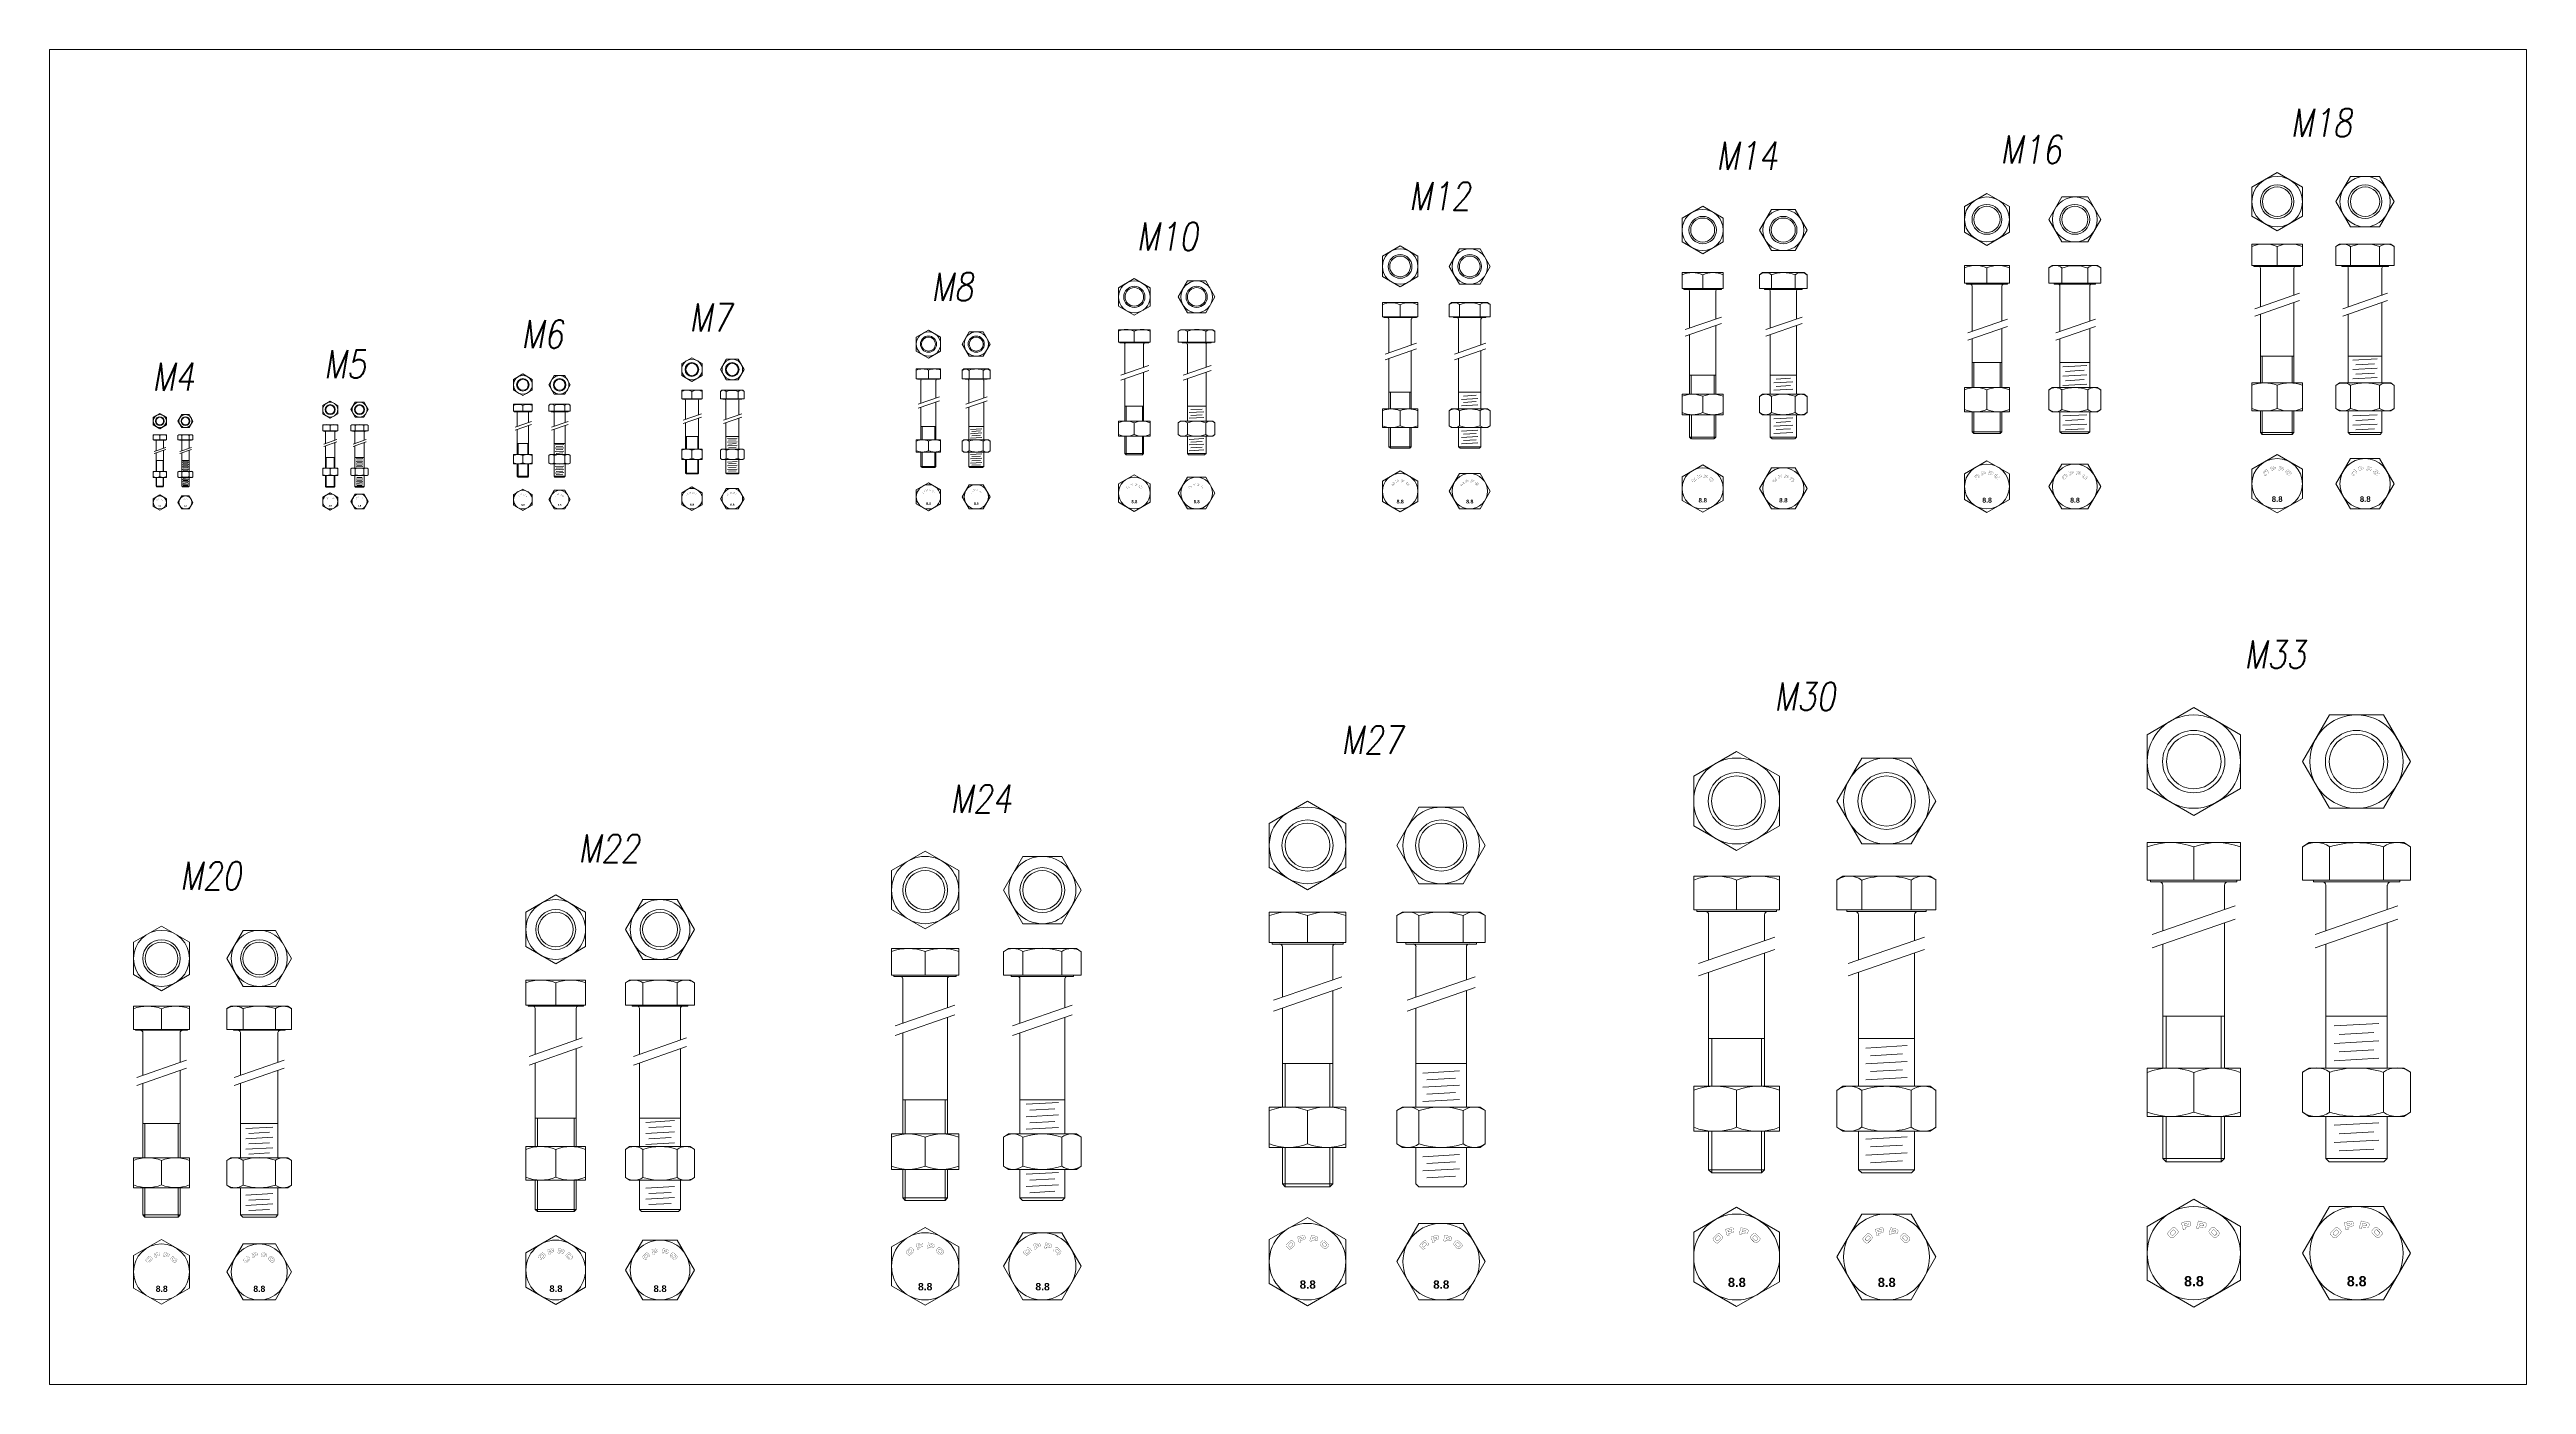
# Model space of a CAD drawing. Header units: millimetres. Extents: x 1415 to 3549, y 2194 to 4677.
# Drawn here: x 1779.981 to 1781.308, y 2306.641 to 2307.356 of the extents above; entities that cross this region are included whole.
import ezdxf
from ezdxf.enums import TextEntityAlignment as Align

# ---------------------------------------------------------------- set-up
doc = ezdxf.new("R2010")
doc.units = ezdxf.units.MM
doc.linetypes.add('TRATTO-PUNTO', pattern=[1, 0.5, -0.25, 0, -0.25])
doc.layers.add('bulloni', color=170, linetype='Continuous', lineweight=15)
doc.layers.add('Layer4', color=7, linetype='Continuous', lineweight=15)
doc.styles.add('NEGATIVO', font='swissbo.ttf', dxfattribs={"width": 0.8, "oblique": 10})
doc.styles.add('ROMANS', font='romans.shx', dxfattribs={"width": 0.8, "oblique": 10})

msp = doc.modelspace()

# ---------------------------------------------------------------- texts
at = {"layer": 'bulloni', "style": 'ROMANS', "oblique": 10, "width": 0.8}
for s, p in [('M18', (1781.198, 2307.3091)), ('M14', (1780.8903, 2307.2915)), ('M16', (1781.0425, 2307.2948)), ('M12', (1780.7257, 2307.2698)), ('M10', (1780.5798, 2307.2482)), ('M8', (1780.4645, 2307.2213)), ('M7', (1780.335, 2307.2049)), ('M6', (1780.2449, 2307.1959)), ('M4', (1780.0472, 2307.173)), ('M5', (1780.1391, 2307.1799)), ('M33', (1781.1732, 2307.0243)), ('M30', (1780.9213, 2307.0019)), ('M27', (1780.6893, 2306.9787)), ('M24', (1780.4799, 2306.947)), ('M22', (1780.2806, 2306.9205)), ('M20', (1780.0672, 2306.9058))]:
    msp.add_text(s, height=0.015, dxfattribs=at).set_placement(p, align=Align.CENTER)
at = {"layer": 'bulloni', "linetype": 'Continuous', "style": 'NEGATIVO'}
for height, p in [(0.00066, (1780.0394, 2307.1111)), (0.00066, (1780.0532, 2307.1111)), (0.000825, (1780.1306, 2307.1111)), (0.000825, (1780.1463, 2307.1111)), (0.00099, (1780.2337, 2307.1115)), (0.00099, (1780.2533, 2307.1115)), (0.00115, (1780.3241, 2307.1115)), (0.00115, (1780.3457, 2307.1115)), (0.00132, (1780.4507, 2307.112)), (0.00132, (1780.4762, 2307.112)), (0.00165, (1780.5606, 2307.1129)), (0.00165, (1780.594, 2307.1129)), (0.00198, (1780.7027, 2307.1128)), (0.00198, (1780.74, 2307.1128)), (0.00231, (1780.8645, 2307.1133)), (0.00231, (1780.9077, 2307.1133)), (0.00264, (1781.0165, 2307.1132)), (0.00264, (1781.0636, 2307.1132)), (0.00297, (1781.1716, 2307.1136)), (0.00297, (1781.2188, 2307.1136)), (0.0033, (1780.0379, 2306.6905)), (0.0033, (1780.0902, 2306.6905)), (0.00363, (1780.2488, 2306.6904)), (0.00363, (1780.3046, 2306.6904)), (0.00396, (1780.4463, 2306.6913)), (0.00396, (1780.5092, 2306.6913)), (0.00445, (1780.6508, 2306.6922)), (0.00445, (1780.7223, 2306.6922)), (0.00495, (1780.8802, 2306.6931)), (0.00495, (1780.9605, 2306.6931)), (0.00545, (1781.1246, 2306.6935)), (0.00545, (1781.2118, 2306.6935))]:
    msp.add_text('8.8', height=height, dxfattribs=at).set_placement(p)

# ---------------------------------------------------------------- linework, layer by layer
at = {"layer": 'bulloni'}
for p, q in [((1781.188, 2307.2517), (1781.161, 2307.2517)), ((1781.161, 2307.2517), (1781.161, 2307.2402)), ((1781.188, 2307.2517), (1781.188, 2307.2402)), ((1781.2079, 2307.2517), (1781.206, 2307.2504)), ((1781.2353, 2307.2517), (1781.2079, 2307.2517)), ((1781.2353, 2307.2517), (1781.2372, 2307.2504)), ((1781.031, 2307.2402), (1781.007, 2307.2402)), ((1781.007, 2307.2402), (1781.007, 2307.2307)), ((1781.019, 2307.2389), (1781.019, 2307.2307)), ((1781.031, 2307.2402), (1781.031, 2307.2307)), ((1781.0539, 2307.2402), (1781.0522, 2307.2389)), ((1781.0522, 2307.2389), (1781.0522, 2307.2307)), ((1781.0783, 2307.2402), (1781.0539, 2307.2402)), ((1781.0592, 2307.2307), (1781.0592, 2307.2389)), ((1781.073, 2307.2389), (1781.073, 2307.2307)), ((1781.0783, 2307.2402), (1781.08, 2307.2389)), ((1781.08, 2307.2389), (1781.08, 2307.2307)), ((1781.188, 2307.2402), (1781.161, 2307.2402)), ((1781.162, 2307.2402), (1781.162, 2307.2397)), ((1781.187, 2307.2397), (1781.162, 2307.2397)), ((1781.1655, 2307.218), (1781.1655, 2307.2387)), ((1781.1745, 2307.2504), (1781.1745, 2307.2402)), ((1781.1835, 2307.2242), (1781.1835, 2307.2387)), ((1781.187, 2307.2402), (1781.187, 2307.2397)), ((1781.206, 2307.2504), (1781.206, 2307.2402)), ((1781.2372, 2307.2402), (1781.206, 2307.2402)), ((1781.2091, 2307.2402), (1781.2091, 2307.2397)), ((1781.2341, 2307.2397), (1781.2091, 2307.2397)), ((1781.2126, 2307.218), (1781.2126, 2307.2387)), ((1781.2138, 2307.2402), (1781.2138, 2307.2504)), ((1781.2294, 2307.2504), (1781.2294, 2307.2402)), ((1781.2306, 2307.2242), (1781.2306, 2307.2387)), ((1781.2341, 2307.2402), (1781.2341, 2307.2397)), ((1781.2372, 2307.2504), (1781.2372, 2307.2402)), ((1780.8777, 2307.2364), (1780.8557, 2307.2364)), ((1780.8557, 2307.2364), (1780.8557, 2307.2279)), ((1780.8777, 2307.2279), (1780.8557, 2307.2279)), ((1780.8566, 2307.2279), (1780.8566, 2307.2274)), ((1780.8768, 2307.2274), (1780.8566, 2307.2274)), ((1780.8597, 2307.2067), (1780.8597, 2307.2265)), ((1780.8667, 2307.2352), (1780.8667, 2307.2279)), ((1780.8737, 2307.2115), (1780.8737, 2307.2265)), ((1780.8768, 2307.2279), (1780.8768, 2307.2274)), ((1780.8777, 2307.2364), (1780.8777, 2307.2279)), ((1780.8987, 2307.2364), (1780.8972, 2307.2352)), ((1780.8972, 2307.2352), (1780.8972, 2307.2279)), ((1780.9226, 2307.2279), (1780.8972, 2307.2279)), ((1780.9211, 2307.2364), (1780.8987, 2307.2364)), ((1780.8998, 2307.2279), (1780.8998, 2307.2274)), ((1780.92, 2307.2274), (1780.8998, 2307.2274)), ((1780.9029, 2307.2067), (1780.9029, 2307.2265)), ((1780.9035, 2307.2279), (1780.9035, 2307.2352)), ((1780.9162, 2307.2352), (1780.9162, 2307.2279)), ((1780.9169, 2307.2115), (1780.9169, 2307.2265)), ((1780.92, 2307.2279), (1780.92, 2307.2274)), ((1780.9211, 2307.2364), (1780.9226, 2307.2352)), ((1780.9226, 2307.2352), (1780.9226, 2307.2279)), ((1781.031, 2307.2307), (1781.007, 2307.2307)), ((1781.008, 2307.2307), (1781.008, 2307.2302)), ((1781.03, 2307.2302), (1781.008, 2307.2302)), ((1781.011, 2307.2049), (1781.011, 2307.2292)), ((1781.027, 2307.2104), (1781.027, 2307.2292)), ((1781.03, 2307.2307), (1781.03, 2307.2302)), ((1781.08, 2307.2307), (1781.0522, 2307.2307)), ((1781.0551, 2307.2307), (1781.0551, 2307.2302)), ((1781.0771, 2307.2302), (1781.0551, 2307.2302)), ((1781.0581, 2307.2049), (1781.0581, 2307.2292)), ((1781.0741, 2307.2104), (1781.0741, 2307.2292)), ((1781.0771, 2307.2307), (1781.0771, 2307.2302)), ((1780.7141, 2307.2203), (1780.6951, 2307.2203)), ((1780.6951, 2307.2203), (1780.6951, 2307.2127)), ((1780.7141, 2307.2127), (1780.6951, 2307.2127)), ((1780.6959, 2307.2127), (1780.6959, 2307.2123)), ((1780.7133, 2307.2123), (1780.6959, 2307.2123)), ((1780.6986, 2307.1935), (1780.6986, 2307.2115)), ((1780.7046, 2307.2193), (1780.7046, 2307.2127)), ((1780.7106, 2307.1976), (1780.7106, 2307.2115)), ((1780.7133, 2307.2127), (1780.7133, 2307.2123)), ((1780.7141, 2307.2203), (1780.7141, 2307.2127)), ((1780.7322, 2307.2203), (1780.7309, 2307.2193)), ((1780.7309, 2307.2193), (1780.7309, 2307.2127)), ((1780.7529, 2307.2127), (1780.7309, 2307.2127)), ((1780.7515, 2307.2203), (1780.7322, 2307.2203)), ((1780.7332, 2307.2127), (1780.7332, 2307.2123)), ((1780.7506, 2307.2123), (1780.7332, 2307.2123)), ((1780.7359, 2307.1935), (1780.7359, 2307.2115)), ((1780.7364, 2307.2127), (1780.7364, 2307.2193)), ((1780.7474, 2307.2193), (1780.7474, 2307.2127)), ((1780.7479, 2307.1976), (1780.7479, 2307.2115)), ((1780.7506, 2307.2127), (1780.7506, 2307.2123)), ((1780.7515, 2307.2203), (1780.7529, 2307.2193)), ((1780.7529, 2307.2193), (1780.7529, 2307.2127)), ((1781.1655, 2307.1773), (1781.1655, 2307.2142)), ((1781.1835, 2307.1773), (1781.1835, 2307.2204)), ((1781.2126, 2307.1773), (1781.2126, 2307.2142)), ((1781.2306, 2307.1773), (1781.2306, 2307.2204)), ((1780.5707, 2307.2058), (1780.5537, 2307.2058)), ((1780.5537, 2307.2058), (1780.5537, 2307.1992)), ((1780.5707, 2307.1992), (1780.5537, 2307.1992)), ((1780.5544, 2307.1992), (1780.5544, 2307.1988)), ((1780.57, 2307.1988), (1780.5544, 2307.1988)), ((1780.5572, 2307.1822), (1780.5572, 2307.1981)), ((1780.5622, 2307.205), (1780.5622, 2307.1992)), ((1780.5672, 2307.1856), (1780.5672, 2307.1981)), ((1780.57, 2307.1992), (1780.57, 2307.1988)), ((1780.5707, 2307.2058), (1780.5707, 2307.1992)), ((1780.5869, 2307.2058), (1780.5857, 2307.205)), ((1780.5857, 2307.205), (1780.5857, 2307.1992)), ((1780.6054, 2307.1992), (1780.5857, 2307.1992)), ((1780.6042, 2307.2058), (1780.5869, 2307.2058)), ((1780.5878, 2307.1992), (1780.5878, 2307.1988)), ((1780.6033, 2307.1988), (1780.5878, 2307.1988)), ((1780.5906, 2307.1992), (1780.5906, 2307.205)), ((1780.5906, 2307.1822), (1780.5906, 2307.1981)), ((1780.6005, 2307.205), (1780.6005, 2307.1992)), ((1780.6006, 2307.1856), (1780.6006, 2307.1981)), ((1780.6033, 2307.1992), (1780.6033, 2307.1988)), ((1780.6042, 2307.2058), (1780.6054, 2307.205)), ((1780.6054, 2307.205), (1780.6054, 2307.1992)), ((1780.8597, 2307.1713), (1780.8597, 2307.2032)), ((1780.8737, 2307.1713), (1780.8737, 2307.208)), ((1780.9029, 2307.1713), (1780.9029, 2307.2032)), ((1780.9169, 2307.1713), (1780.9169, 2307.208)), ((1781.011, 2307.1748), (1781.011, 2307.201)), ((1781.027, 2307.1748), (1781.027, 2307.2065)), ((1781.0581, 2307.1748), (1781.0581, 2307.201)), ((1781.0741, 2307.1748), (1781.0741, 2307.2065)), ((1780.6986, 2307.1634), (1780.6986, 2307.1904)), ((1780.7106, 2307.1634), (1780.7106, 2307.1946)), ((1780.7359, 2307.1634), (1780.7359, 2307.1904)), ((1780.7479, 2307.1634), (1780.7479, 2307.1946)), ((1781.027, 2307.1882), (1781.011, 2307.1882)), ((1781.012, 2307.1748), (1781.012, 2307.1882)), ((1781.026, 2307.1748), (1781.026, 2307.1882)), ((1781.0741, 2307.1882), (1781.0581, 2307.1882)), ((1781.0596, 2307.186), (1781.0726, 2307.1867)), ((1781.1835, 2307.1917), (1781.1655, 2307.1917)), ((1781.1665, 2307.1773), (1781.1665, 2307.1917)), ((1781.1825, 2307.1773), (1781.1825, 2307.1917)), ((1781.2306, 2307.1917), (1781.2126, 2307.1917)), ((1781.2151, 2307.1895), (1781.2281, 2307.1902)), ((1781.2151, 2307.1845), (1781.2281, 2307.1852)), ((1781.2166, 2307.187), (1781.2266, 2307.1876)), ((1780.3307, 2307.1734), (1780.3197, 2307.1734)), ((1780.3197, 2307.1734), (1780.3197, 2307.1688)), ((1780.3252, 2307.1728), (1780.3252, 2307.1688)), ((1780.3307, 2307.1734), (1780.3307, 2307.1688)), ((1780.3412, 2307.1734), (1780.3405, 2307.1728)), ((1780.3405, 2307.1728), (1780.3405, 2307.1688)), ((1780.3524, 2307.1734), (1780.3412, 2307.1734)), ((1780.3436, 2307.1688), (1780.3436, 2307.1728)), ((1780.35, 2307.1728), (1780.35, 2307.1688)), ((1780.3524, 2307.1734), (1780.3532, 2307.1728)), ((1780.3532, 2307.1728), (1780.3532, 2307.1688)), ((1780.4584, 2307.1848), (1780.4454, 2307.1848)), ((1780.4454, 2307.1848), (1780.4454, 2307.1795)), ((1780.4584, 2307.1795), (1780.4454, 2307.1795)), ((1780.446, 2307.1795), (1780.446, 2307.1793)), ((1780.4579, 2307.1793), (1780.446, 2307.1793)), ((1780.4479, 2307.1665), (1780.4479, 2307.1787)), ((1780.4519, 2307.1841), (1780.4519, 2307.1795)), ((1780.4559, 2307.1692), (1780.4559, 2307.1787)), ((1780.4579, 2307.1795), (1780.4579, 2307.1793)), ((1780.4584, 2307.1848), (1780.4584, 2307.1795)), ((1780.4709, 2307.1848), (1780.47, 2307.1841)), ((1780.47, 2307.1841), (1780.47, 2307.1795)), ((1780.485, 2307.1795), (1780.47, 2307.1795)), ((1780.4841, 2307.1848), (1780.4709, 2307.1848)), ((1780.4715, 2307.1795), (1780.4715, 2307.1793)), ((1780.4834, 2307.1793), (1780.4715, 2307.1793)), ((1780.4735, 2307.1665), (1780.4735, 2307.1787)), ((1780.4737, 2307.1795), (1780.4737, 2307.1841)), ((1780.4812, 2307.1841), (1780.4812, 2307.1795)), ((1780.4815, 2307.1692), (1780.4815, 2307.1787)), ((1780.4834, 2307.1795), (1780.4834, 2307.1793)), ((1780.4841, 2307.1848), (1780.485, 2307.1841)), ((1780.485, 2307.1841), (1780.485, 2307.1795)), ((1780.5572, 2307.1568), (1780.5572, 2307.1794)), ((1780.5672, 2307.1568), (1780.5672, 2307.1829)), ((1780.5906, 2307.1568), (1780.5906, 2307.1794)), ((1780.6006, 2307.1568), (1780.6006, 2307.1829)), ((1780.7106, 2307.1723), (1780.6986, 2307.1723)), ((1780.6994, 2307.1634), (1780.6994, 2307.1723)), ((1780.7098, 2307.1634), (1780.7098, 2307.1723)), ((1780.7477, 2307.1723), (1780.736, 2307.1723)), ((1780.7477, 2307.1723), (1780.736, 2307.1723)), ((1780.8737, 2307.1814), (1780.8597, 2307.1814)), ((1780.8606, 2307.1713), (1780.8606, 2307.1814)), ((1780.8728, 2307.1713), (1780.8728, 2307.1814)), ((1780.9169, 2307.1814), (1780.9029, 2307.1814)), ((1780.9048, 2307.1773), (1780.915, 2307.1779)), ((1780.9048, 2307.1734), (1780.915, 2307.174)), ((1780.906, 2307.1793), (1780.9138, 2307.1798)), ((1780.906, 2307.1754), (1780.9138, 2307.1759)), ((1781.031, 2307.1748), (1781.007, 2307.1748)), ((1781.007, 2307.1748), (1781.007, 2307.1618)), ((1781.019, 2307.1735), (1781.019, 2307.1631)), ((1781.031, 2307.1748), (1781.031, 2307.1618)), ((1781.0539, 2307.1748), (1781.0522, 2307.1735)), ((1781.0522, 2307.1735), (1781.0522, 2307.1631)), ((1781.0783, 2307.1748), (1781.0539, 2307.1748)), ((1781.0592, 2307.1631), (1781.0592, 2307.1735)), ((1781.0596, 2307.181), (1781.0726, 2307.1817)), ((1781.0596, 2307.176), (1781.0726, 2307.1767)), ((1781.0611, 2307.1835), (1781.0711, 2307.1841)), ((1781.0611, 2307.1785), (1781.0711, 2307.1791)), ((1781.073, 2307.1735), (1781.073, 2307.1631)), ((1781.0783, 2307.1748), (1781.08, 2307.1735)), ((1781.08, 2307.1735), (1781.08, 2307.1631)), ((1781.188, 2307.1773), (1781.161, 2307.1773)), ((1781.161, 2307.1773), (1781.161, 2307.1623)), ((1781.1745, 2307.176), (1781.1745, 2307.1636)), ((1781.188, 2307.1773), (1781.188, 2307.1623)), ((1781.2079, 2307.1773), (1781.206, 2307.176)), ((1781.206, 2307.176), (1781.206, 2307.1636)), ((1781.2353, 2307.1773), (1781.2079, 2307.1773)), ((1781.2138, 2307.1636), (1781.2138, 2307.176)), ((1781.2151, 2307.1795), (1781.2281, 2307.1802)), ((1781.2166, 2307.182), (1781.2266, 2307.1826)), ((1781.2294, 2307.176), (1781.2294, 2307.1636)), ((1781.2353, 2307.1773), (1781.2372, 2307.176)), ((1781.2372, 2307.176), (1781.2372, 2307.1636)), ((1780.2396, 2307.1659), (1780.2296, 2307.1659)), ((1780.2296, 2307.1659), (1780.2296, 2307.1621)), ((1780.2396, 2307.1621), (1780.2296, 2307.1621)), ((1780.23, 2307.1621), (1780.23, 2307.1619)), ((1780.2392, 2307.1619), (1780.23, 2307.1619)), ((1780.2316, 2307.154), (1780.2316, 2307.1615)), ((1780.2346, 2307.1653), (1780.2346, 2307.1621)), ((1780.2376, 2307.1561), (1780.2376, 2307.1615)), ((1780.2392, 2307.1621), (1780.2392, 2307.1619)), ((1780.2396, 2307.1659), (1780.2396, 2307.1621)), ((1780.2492, 2307.1659), (1780.2485, 2307.1653)), ((1780.2485, 2307.1653), (1780.2485, 2307.1621)), ((1780.26, 2307.1621), (1780.2485, 2307.1621)), ((1780.2593, 2307.1659), (1780.2492, 2307.1659)), ((1780.2497, 2307.1621), (1780.2497, 2307.1619)), ((1780.2588, 2307.1619), (1780.2497, 2307.1619)), ((1780.2513, 2307.154), (1780.2513, 2307.1615)), ((1780.2514, 2307.1621), (1780.2514, 2307.1653)), ((1780.2571, 2307.1653), (1780.2571, 2307.1621)), ((1780.2573, 2307.1561), (1780.2573, 2307.1615)), ((1780.2588, 2307.1621), (1780.2588, 2307.1619)), ((1780.2593, 2307.1659), (1780.26, 2307.1653)), ((1780.26, 2307.1653), (1780.26, 2307.1621)), ((1780.3307, 2307.1688), (1780.3197, 2307.1688)), ((1780.3202, 2307.1688), (1780.3202, 2307.1686)), ((1780.3303, 2307.1686), (1780.3202, 2307.1686)), ((1780.3217, 2307.1577), (1780.3217, 2307.1681)), ((1780.3287, 2307.1601), (1780.3287, 2307.1681)), ((1780.3287, 2307.1418), (1780.3287, 2307.1584)), ((1780.3303, 2307.1688), (1780.3303, 2307.1686)), ((1780.3532, 2307.1688), (1780.3405, 2307.1688)), ((1780.3418, 2307.1688), (1780.3418, 2307.1686)), ((1780.3519, 2307.1686), (1780.3418, 2307.1686)), ((1780.3433, 2307.1578), (1780.3433, 2307.1681)), ((1780.3503, 2307.16), (1780.3503, 2307.1681)), ((1780.3519, 2307.1688), (1780.3519, 2307.1686)), ((1780.4479, 2307.1468), (1780.4479, 2307.1644)), ((1780.4559, 2307.1468), (1780.4559, 2307.1671)), ((1780.4735, 2307.1468), (1780.4735, 2307.1644)), ((1780.4815, 2307.1468), (1780.4815, 2307.1671)), ((1780.5672, 2307.1648), (1780.5572, 2307.1648)), ((1780.5579, 2307.1568), (1780.5579, 2307.1648)), ((1780.5665, 2307.1568), (1780.5665, 2307.1648)), ((1780.6006, 2307.1648), (1780.5906, 2307.1648)), ((1780.6006, 2307.1648), (1780.5906, 2307.1648)), ((1780.5916, 2307.1614), (1780.5995, 2307.1618)), ((1780.5916, 2307.1584), (1780.5995, 2307.1588)), ((1780.5925, 2307.163), (1780.5986, 2307.1633)), ((1780.5925, 2307.1599), (1780.5986, 2307.1603)), ((1780.7141, 2307.1634), (1780.6951, 2307.1634)), ((1780.6951, 2307.1634), (1780.6951, 2307.1534)), ((1780.7046, 2307.1624), (1780.7046, 2307.1544)), ((1780.7141, 2307.1634), (1780.7141, 2307.1534)), ((1780.7322, 2307.1634), (1780.7309, 2307.1624)), ((1780.7309, 2307.1624), (1780.7309, 2307.1544)), ((1780.7515, 2307.1634), (1780.7322, 2307.1634)), ((1780.7364, 2307.1544), (1780.7364, 2307.1624)), ((1780.7375, 2307.1685), (1780.7463, 2307.169)), ((1780.7375, 2307.1651), (1780.7463, 2307.1656)), ((1780.7385, 2307.1703), (1780.7453, 2307.1707)), ((1780.7385, 2307.1669), (1780.7453, 2307.1673)), ((1780.7474, 2307.1624), (1780.7474, 2307.1544)), ((1780.7515, 2307.1634), (1780.7529, 2307.1624)), ((1780.7529, 2307.1624), (1780.7529, 2307.1544)), ((1780.8777, 2307.1713), (1780.8557, 2307.1713)), ((1780.8557, 2307.1713), (1780.8557, 2307.1603)), ((1780.8777, 2307.1603), (1780.8557, 2307.1603)), ((1780.8597, 2307.1483), (1780.8597, 2307.1603)), ((1780.8607, 2307.1474), (1780.8607, 2307.1603)), ((1780.8667, 2307.1701), (1780.8667, 2307.1614)), ((1780.8728, 2307.1474), (1780.8728, 2307.1603)), ((1780.8737, 2307.1483), (1780.8737, 2307.1603)), ((1780.8777, 2307.1713), (1780.8777, 2307.1603)), ((1780.8987, 2307.1713), (1780.8972, 2307.1701)), ((1780.8972, 2307.1701), (1780.8972, 2307.1614)), ((1780.8987, 2307.1603), (1780.8972, 2307.1614)), ((1780.9211, 2307.1713), (1780.8987, 2307.1713)), ((1780.9211, 2307.1603), (1780.8987, 2307.1603)), ((1780.9029, 2307.1483), (1780.9029, 2307.1603)), ((1780.9035, 2307.1614), (1780.9035, 2307.1701)), ((1780.9048, 2307.1581), (1780.915, 2307.1587)), ((1780.9162, 2307.1701), (1780.9162, 2307.1614)), ((1780.9169, 2307.1483), (1780.9169, 2307.1603)), ((1780.9211, 2307.1713), (1780.9226, 2307.1701)), ((1780.9211, 2307.1603), (1780.9226, 2307.1614)), ((1780.9226, 2307.1701), (1780.9226, 2307.1614)), ((1781.031, 2307.1618), (1781.007, 2307.1618)), ((1781.011, 2307.1512), (1781.011, 2307.1618)), ((1781.012, 2307.1502), (1781.012, 2307.1618)), ((1781.026, 2307.1502), (1781.026, 2307.1618)), ((1781.027, 2307.1512), (1781.027, 2307.1618)), ((1781.0539, 2307.1618), (1781.0522, 2307.1631)), ((1781.0783, 2307.1618), (1781.0539, 2307.1618)), ((1781.0581, 2307.1512), (1781.0581, 2307.1618)), ((1781.0596, 2307.1596), (1781.0726, 2307.1603)), ((1781.0741, 2307.1512), (1781.0741, 2307.1618)), ((1781.0783, 2307.1618), (1781.08, 2307.1631)), ((1781.188, 2307.1623), (1781.161, 2307.1623)), ((1781.1655, 2307.1507), (1781.1655, 2307.1623)), ((1781.1665, 2307.1497), (1781.1665, 2307.1623)), ((1781.1825, 2307.1497), (1781.1825, 2307.1623)), ((1781.1835, 2307.1507), (1781.1835, 2307.1623)), ((1781.2079, 2307.1623), (1781.206, 2307.1636)), ((1781.2353, 2307.1623), (1781.2079, 2307.1623)), ((1781.2126, 2307.1507), (1781.2126, 2307.1623)), ((1781.2151, 2307.1596), (1781.2281, 2307.1603)), ((1781.2306, 2307.1507), (1781.2306, 2307.1623)), ((1781.2353, 2307.1623), (1781.2372, 2307.1636)), ((1780.0436, 2307.1495), (1780.0366, 2307.1495)), ((1780.0366, 2307.1495), (1780.0366, 2307.1469)), ((1780.0436, 2307.1469), (1780.0366, 2307.1469)), ((1780.0369, 2307.1469), (1780.0369, 2307.1467)), ((1780.0433, 2307.1467), (1780.0369, 2307.1467)), ((1780.0381, 2307.141), (1780.0381, 2307.1464)), ((1780.0401, 2307.1492), (1780.0401, 2307.1469)), ((1780.0421, 2307.1424), (1780.0421, 2307.1464)), ((1780.0433, 2307.1469), (1780.0433, 2307.1467)), ((1780.0436, 2307.1495), (1780.0436, 2307.1469)), ((1780.0502, 2307.1495), (1780.0498, 2307.1492)), ((1780.0498, 2307.1492), (1780.0498, 2307.1469)), ((1780.0578, 2307.1469), (1780.0498, 2307.1469)), ((1780.0574, 2307.1495), (1780.0502, 2307.1495)), ((1780.0506, 2307.1469), (1780.0506, 2307.1467)), ((1780.057, 2307.1467), (1780.0506, 2307.1467)), ((1780.0518, 2307.1469), (1780.0518, 2307.1492)), ((1780.0518, 2307.141), (1780.0518, 2307.1464)), ((1780.0558, 2307.1492), (1780.0558, 2307.1469)), ((1780.0558, 2307.1424), (1780.0558, 2307.1464)), ((1780.057, 2307.1469), (1780.057, 2307.1467)), ((1780.0574, 2307.1495), (1780.0578, 2307.1492)), ((1780.0578, 2307.1492), (1780.0578, 2307.1469)), ((1780.1354, 2307.1549), (1780.1274, 2307.1549)), ((1780.1274, 2307.1549), (1780.1274, 2307.1516)), ((1780.1354, 2307.1516), (1780.1274, 2307.1516)), ((1780.1277, 2307.1516), (1780.1277, 2307.1514)), ((1780.135, 2307.1514), (1780.1277, 2307.1514)), ((1780.1289, 2307.1449), (1780.1289, 2307.1511)), ((1780.1314, 2307.1545), (1780.1314, 2307.1516)), ((1780.1339, 2307.1467), (1780.1339, 2307.1511)), ((1780.1339, 2307.1317), (1780.1339, 2307.1454)), ((1780.135, 2307.1516), (1780.135, 2307.1514)), ((1780.1354, 2307.1549), (1780.1354, 2307.1516)), ((1780.143, 2307.1549), (1780.1425, 2307.1545)), ((1780.1425, 2307.1545), (1780.1425, 2307.1516)), ((1780.1517, 2307.1516), (1780.1425, 2307.1516)), ((1780.1511, 2307.1549), (1780.143, 2307.1549)), ((1780.1434, 2307.1516), (1780.1434, 2307.1514)), ((1780.1507, 2307.1514), (1780.1434, 2307.1514)), ((1780.1446, 2307.1449), (1780.1446, 2307.1511)), ((1780.1448, 2307.1516), (1780.1448, 2307.1545)), ((1780.1494, 2307.1545), (1780.1494, 2307.1516)), ((1780.1496, 2307.1467), (1780.1496, 2307.1511)), ((1780.1496, 2307.1317), (1780.1496, 2307.1454)), ((1780.1507, 2307.1516), (1780.1507, 2307.1514)), ((1780.1511, 2307.1549), (1780.1517, 2307.1545)), ((1780.1517, 2307.1545), (1780.1517, 2307.1516)), ((1780.2316, 2307.1389), (1780.2316, 2307.1524)), ((1780.2376, 2307.1389), (1780.2376, 2307.1545)), ((1780.2513, 2307.1389), (1780.2513, 2307.1524)), ((1780.2573, 2307.1389), (1780.2573, 2307.1545)), ((1780.3217, 2307.1418), (1780.3217, 2307.1559)), ((1780.3287, 2307.1486), (1780.3217, 2307.1486)), ((1780.3222, 2307.1418), (1780.3222, 2307.1486)), ((1780.3283, 2307.1418), (1780.3283, 2307.1486)), ((1780.3433, 2307.1418), (1780.3433, 2307.156)), ((1780.3503, 2307.1486), (1780.3433, 2307.1486)), ((1780.3443, 2307.1475), (1780.3494, 2307.1478)), ((1780.3443, 2307.1455), (1780.3494, 2307.1458)), ((1780.3448, 2307.1466), (1780.3488, 2307.1468)), ((1780.3503, 2307.1418), (1780.3503, 2307.1583)), ((1780.4584, 2307.1468), (1780.4454, 2307.1468)), ((1780.4454, 2307.1468), (1780.4454, 2307.1403)), ((1780.4559, 2307.154), (1780.4479, 2307.154)), ((1780.4485, 2307.1468), (1780.4485, 2307.154)), ((1780.4519, 2307.1461), (1780.4519, 2307.141)), ((1780.4554, 2307.1468), (1780.4554, 2307.154)), ((1780.4584, 2307.1468), (1780.4584, 2307.1403)), ((1780.4709, 2307.1468), (1780.47, 2307.1461)), ((1780.47, 2307.1461), (1780.47, 2307.141)), ((1780.4841, 2307.1468), (1780.4709, 2307.1468)), ((1780.4815, 2307.154), (1780.4735, 2307.154)), ((1780.4815, 2307.154), (1780.4735, 2307.154)), ((1780.4737, 2307.141), (1780.4737, 2307.1461)), ((1780.4744, 2307.1524), (1780.4805, 2307.1528)), ((1780.4744, 2307.1501), (1780.4805, 2307.1505)), ((1780.4744, 2307.1478), (1780.4805, 2307.1481)), ((1780.4751, 2307.1513), (1780.4798, 2307.1516)), ((1780.4751, 2307.149), (1780.4798, 2307.1493)), ((1780.4812, 2307.1461), (1780.4812, 2307.141)), ((1780.4841, 2307.1468), (1780.485, 2307.1461)), ((1780.485, 2307.1461), (1780.485, 2307.141)), ((1780.5707, 2307.1568), (1780.5537, 2307.1568)), ((1780.5537, 2307.1568), (1780.5537, 2307.1488)), ((1780.5707, 2307.1488), (1780.5537, 2307.1488)), ((1780.5572, 2307.1396), (1780.5572, 2307.1488)), ((1780.5579, 2307.1388), (1780.5579, 2307.1488)), ((1780.5622, 2307.1559), (1780.5622, 2307.1497)), ((1780.5665, 2307.1388), (1780.5665, 2307.1488)), ((1780.5672, 2307.1396), (1780.5672, 2307.1488)), ((1780.5707, 2307.1568), (1780.5707, 2307.1488)), ((1780.5869, 2307.1568), (1780.5857, 2307.1559)), ((1780.5857, 2307.1559), (1780.5857, 2307.1497)), ((1780.5869, 2307.1488), (1780.5857, 2307.1497)), ((1780.6042, 2307.1568), (1780.5869, 2307.1568)), ((1780.6042, 2307.1488), (1780.5869, 2307.1488)), ((1780.5906, 2307.1497), (1780.5906, 2307.1559)), ((1780.5906, 2307.1396), (1780.5906, 2307.1488)), ((1780.5916, 2307.1471), (1780.5995, 2307.1475)), ((1780.5925, 2307.1456), (1780.5986, 2307.146)), ((1780.6005, 2307.1559), (1780.6005, 2307.1497)), ((1780.6006, 2307.1396), (1780.6006, 2307.1488)), ((1780.6042, 2307.1568), (1780.6054, 2307.1559)), ((1780.6042, 2307.1488), (1780.6054, 2307.1497)), ((1780.6054, 2307.1559), (1780.6054, 2307.1497)), ((1780.7141, 2307.1534), (1780.6951, 2307.1534)), ((1780.6986, 2307.1431), (1780.6986, 2307.1534)), ((1780.6994, 2307.1423), (1780.6994, 2307.1534)), ((1780.7098, 2307.1423), (1780.7098, 2307.1534)), ((1780.7106, 2307.1431), (1780.7106, 2307.1534)), ((1780.7322, 2307.1534), (1780.7309, 2307.1544)), ((1780.7515, 2307.1534), (1780.7322, 2307.1534)), ((1780.7359, 2307.1431), (1780.7359, 2307.1534)), ((1780.7375, 2307.1515), (1780.7463, 2307.152)), ((1780.7375, 2307.1481), (1780.7463, 2307.1486)), ((1780.7375, 2307.1447), (1780.7463, 2307.1452)), ((1780.7385, 2307.1499), (1780.7453, 2307.1502)), ((1780.7385, 2307.1465), (1780.7453, 2307.1468)), ((1780.7479, 2307.1431), (1780.7479, 2307.1534)), ((1780.7515, 2307.1534), (1780.7529, 2307.1544)), ((1780.8606, 2307.1474), (1780.8597, 2307.1483)), ((1780.8736, 2307.1483), (1780.8598, 2307.1483)), ((1780.8727, 2307.1474), (1780.8607, 2307.1474)), ((1780.8737, 2307.1483), (1780.8728, 2307.1474)), ((1780.9168, 2307.1483), (1780.9029, 2307.1483)), ((1780.9039, 2307.1474), (1780.9029, 2307.1483)), ((1780.9159, 2307.1474), (1780.9039, 2307.1474)), ((1780.9048, 2307.1542), (1780.915, 2307.1547)), ((1780.9048, 2307.1502), (1780.915, 2307.1508)), ((1780.906, 2307.1562), (1780.9138, 2307.1566)), ((1780.906, 2307.1523), (1780.9138, 2307.1527)), ((1780.9169, 2307.1483), (1780.916, 2307.1474)), ((1781.012, 2307.1502), (1781.011, 2307.1512)), ((1781.027, 2307.1512), (1781.011, 2307.1512)), ((1781.026, 2307.1502), (1781.012, 2307.1502)), ((1781.027, 2307.1512), (1781.026, 2307.1502)), ((1781.0591, 2307.1502), (1781.0581, 2307.1512)), ((1781.0581, 2307.1512), (1781.0741, 2307.1512)), ((1781.0731, 2307.1502), (1781.0591, 2307.1502)), ((1781.0596, 2307.1546), (1781.0726, 2307.1553)), ((1781.0611, 2307.1572), (1781.0711, 2307.1577)), ((1781.0611, 2307.1522), (1781.0711, 2307.1527)), ((1781.0741, 2307.1512), (1781.0731, 2307.1502)), ((1781.1665, 2307.1497), (1781.1655, 2307.1507)), ((1781.1835, 2307.1507), (1781.1655, 2307.1507)), ((1781.1825, 2307.1497), (1781.1665, 2307.1497)), ((1781.1835, 2307.1507), (1781.1825, 2307.1497)), ((1781.2136, 2307.1497), (1781.2126, 2307.1507)), ((1781.2306, 2307.1507), (1781.2126, 2307.1507)), ((1781.2296, 2307.1497), (1781.2136, 2307.1497)), ((1781.2151, 2307.1546), (1781.2281, 2307.1553)), ((1781.2166, 2307.1572), (1781.2266, 2307.1577)), ((1781.2166, 2307.1522), (1781.2266, 2307.1527)), ((1781.2306, 2307.1507), (1781.2296, 2307.1497)), ((1780.0381, 2307.1299), (1780.0381, 2307.1398)), ((1780.0421, 2307.1357), (1780.0381, 2307.1357)), ((1780.0384, 2307.1299), (1780.0384, 2307.1357)), ((1780.0418, 2307.1299), (1780.0418, 2307.1357)), ((1780.0421, 2307.1299), (1780.0421, 2307.1412)), ((1780.0518, 2307.1299), (1780.0518, 2307.1398)), ((1780.0558, 2307.1357), (1780.0518, 2307.1357)), ((1780.0522, 2307.1348), (1780.0554, 2307.1349)), ((1780.0522, 2307.1335), (1780.0554, 2307.1337)), ((1780.0522, 2307.1323), (1780.0554, 2307.1324)), ((1780.0526, 2307.1354), (1780.0551, 2307.1356)), ((1780.0526, 2307.1342), (1780.0551, 2307.1343)), ((1780.0526, 2307.1329), (1780.0551, 2307.1331)), ((1780.0526, 2307.1317), (1780.0551, 2307.1318)), ((1780.0558, 2307.1299), (1780.0558, 2307.1412)), ((1780.1289, 2307.1317), (1780.1289, 2307.1436)), ((1780.1339, 2307.1374), (1780.1289, 2307.1374)), ((1780.1292, 2307.1317), (1780.1292, 2307.1374)), ((1780.1335, 2307.1317), (1780.1335, 2307.1374)), ((1780.1446, 2307.1317), (1780.1446, 2307.1436)), ((1780.1496, 2307.1374), (1780.1446, 2307.1374)), ((1780.1452, 2307.1366), (1780.1489, 2307.1369)), ((1780.1452, 2307.1352), (1780.1489, 2307.1354)), ((1780.1452, 2307.1338), (1780.1489, 2307.134)), ((1780.1452, 2307.1324), (1780.1489, 2307.1326)), ((1780.1456, 2307.136), (1780.1485, 2307.1361)), ((1780.1456, 2307.1345), (1780.1485, 2307.1347)), ((1780.1456, 2307.1331), (1780.1485, 2307.1333)), ((1780.2396, 2307.1389), (1780.2296, 2307.1389)), ((1780.2296, 2307.1389), (1780.2296, 2307.1339)), ((1780.2396, 2307.1339), (1780.2296, 2307.1339)), ((1780.2376, 2307.1449), (1780.2316, 2307.1449)), ((1780.2316, 2307.1273), (1780.2316, 2307.1339)), ((1780.232, 2307.1389), (1780.232, 2307.1449)), ((1780.232, 2307.1269), (1780.232, 2307.1339)), ((1780.2346, 2307.1384), (1780.2346, 2307.1344)), ((1780.2372, 2307.1389), (1780.2372, 2307.1449)), ((1780.2372, 2307.1269), (1780.2372, 2307.1339)), ((1780.2376, 2307.1273), (1780.2376, 2307.1339)), ((1780.2396, 2307.1389), (1780.2396, 2307.1339)), ((1780.2492, 2307.1389), (1780.2485, 2307.1384)), ((1780.2485, 2307.1384), (1780.2485, 2307.1344)), ((1780.2492, 2307.1339), (1780.2485, 2307.1344)), ((1780.2593, 2307.1389), (1780.2492, 2307.1389)), ((1780.2593, 2307.1339), (1780.2492, 2307.1339)), ((1780.2573, 2307.1449), (1780.2513, 2307.1449)), ((1780.2513, 2307.1273), (1780.2513, 2307.1339)), ((1780.2514, 2307.1344), (1780.2514, 2307.1384)), ((1780.2519, 2307.1441), (1780.2566, 2307.1443)), ((1780.2519, 2307.1423), (1780.2566, 2307.1426)), ((1780.2519, 2307.1405), (1780.2566, 2307.1408)), ((1780.2519, 2307.1326), (1780.2566, 2307.1328)), ((1780.2525, 2307.1432), (1780.256, 2307.1434)), ((1780.2525, 2307.1414), (1780.256, 2307.1416)), ((1780.2525, 2307.1396), (1780.256, 2307.1398)), ((1780.2525, 2307.1317), (1780.256, 2307.1319)), ((1780.2571, 2307.1384), (1780.2571, 2307.1344)), ((1780.2573, 2307.1273), (1780.2573, 2307.1339)), ((1780.2593, 2307.1389), (1780.26, 2307.1384)), ((1780.2593, 2307.1339), (1780.26, 2307.1344)), ((1780.26, 2307.1384), (1780.26, 2307.1344)), ((1780.3307, 2307.1418), (1780.3197, 2307.1418)), ((1780.3197, 2307.1418), (1780.3197, 2307.1363)), ((1780.3307, 2307.1363), (1780.3197, 2307.1363)), ((1780.3217, 2307.129), (1780.3217, 2307.1363)), ((1780.3222, 2307.1286), (1780.3222, 2307.1363)), ((1780.3252, 2307.1413), (1780.3252, 2307.1369)), ((1780.3283, 2307.1286), (1780.3283, 2307.1363)), ((1780.3287, 2307.129), (1780.3287, 2307.1363)), ((1780.3307, 2307.1418), (1780.3307, 2307.1363)), ((1780.3412, 2307.1418), (1780.3405, 2307.1413)), ((1780.3405, 2307.1413), (1780.3405, 2307.1369)), ((1780.3412, 2307.1363), (1780.3405, 2307.1369)), ((1780.3524, 2307.1418), (1780.3412, 2307.1418)), ((1780.3524, 2307.1363), (1780.3412, 2307.1363)), ((1780.3433, 2307.129), (1780.3433, 2307.1363)), ((1780.3436, 2307.1369), (1780.3436, 2307.1413)), ((1780.3443, 2307.1436), (1780.3494, 2307.1439)), ((1780.3443, 2307.1349), (1780.3494, 2307.1352)), ((1780.3443, 2307.1329), (1780.3494, 2307.1332)), ((1780.3448, 2307.1446), (1780.3488, 2307.1448)), ((1780.3448, 2307.1426), (1780.3488, 2307.1429)), ((1780.3448, 2307.1339), (1780.3488, 2307.1341)), ((1780.3448, 2307.132), (1780.3488, 2307.1322)), ((1780.35, 2307.1413), (1780.35, 2307.1369)), ((1780.3503, 2307.129), (1780.3503, 2307.1363)), ((1780.3524, 2307.1418), (1780.3532, 2307.1413)), ((1780.3524, 2307.1363), (1780.3532, 2307.1369)), ((1780.3532, 2307.1413), (1780.3532, 2307.1369)), ((1780.4584, 2307.1403), (1780.4454, 2307.1403)), ((1780.4479, 2307.1325), (1780.4479, 2307.1403)), ((1780.4485, 2307.132), (1780.4479, 2307.1325)), ((1780.4559, 2307.1325), (1780.4479, 2307.1325)), ((1780.4485, 2307.132), (1780.4485, 2307.1403)), ((1780.4554, 2307.132), (1780.4485, 2307.132)), ((1780.4554, 2307.132), (1780.4554, 2307.1403)), ((1780.4559, 2307.1325), (1780.4554, 2307.132)), ((1780.4559, 2307.1325), (1780.4559, 2307.1403)), ((1780.4709, 2307.1403), (1780.47, 2307.141)), ((1780.4841, 2307.1403), (1780.4709, 2307.1403)), ((1780.4735, 2307.1325), (1780.4735, 2307.1403)), ((1780.474, 2307.132), (1780.4735, 2307.1325)), ((1780.4815, 2307.1325), (1780.4735, 2307.1325)), ((1780.4809, 2307.132), (1780.474, 2307.132)), ((1780.4744, 2307.139), (1780.4805, 2307.1393)), ((1780.4744, 2307.1367), (1780.4805, 2307.137)), ((1780.4744, 2307.1344), (1780.4805, 2307.1347)), ((1780.4751, 2307.1379), (1780.4798, 2307.1381)), ((1780.4751, 2307.1356), (1780.4798, 2307.1358)), ((1780.4751, 2307.1332), (1780.4798, 2307.1335)), ((1780.4815, 2307.1325), (1780.4809, 2307.132)), ((1780.4815, 2307.1325), (1780.4815, 2307.1403)), ((1780.4841, 2307.1403), (1780.485, 2307.141)), ((1780.5579, 2307.1388), (1780.5572, 2307.1396)), ((1780.5672, 2307.1396), (1780.5572, 2307.1396)), ((1780.5665, 2307.1388), (1780.5579, 2307.1388)), ((1780.5672, 2307.1396), (1780.5665, 2307.1388)), ((1780.5913, 2307.1388), (1780.5906, 2307.1396)), ((1780.6006, 2307.1396), (1780.5906, 2307.1396)), ((1780.5998, 2307.1388), (1780.5913, 2307.1388)), ((1780.5916, 2307.1441), (1780.5995, 2307.1445)), ((1780.5916, 2307.141), (1780.5995, 2307.1415)), ((1780.5925, 2307.1426), (1780.5986, 2307.1429)), ((1780.6006, 2307.1396), (1780.5998, 2307.1388)), ((1780.6994, 2307.1423), (1780.6986, 2307.1431)), ((1780.7106, 2307.1431), (1780.6986, 2307.1431)), ((1780.7098, 2307.1423), (1780.6994, 2307.1423)), ((1780.7106, 2307.1431), (1780.7098, 2307.1423)), ((1780.7479, 2307.1431), (1780.7359, 2307.1431)), ((1780.7367, 2307.1423), (1780.7359, 2307.1431)), ((1780.7471, 2307.1423), (1780.7367, 2307.1423)), ((1780.7479, 2307.1431), (1780.7471, 2307.1423)), ((1780.0436, 2307.1299), (1780.0366, 2307.1299)), ((1780.0366, 2307.1299), (1780.0366, 2307.1267)), ((1780.0436, 2307.1267), (1780.0366, 2307.1267)), ((1780.0381, 2307.122), (1780.0381, 2307.1267)), ((1780.0384, 2307.1217), (1780.0381, 2307.122)), ((1780.0421, 2307.122), (1780.0381, 2307.122)), ((1780.0384, 2307.1217), (1780.0384, 2307.1267)), ((1780.0418, 2307.1217), (1780.0384, 2307.1217)), ((1780.0401, 2307.1296), (1780.0401, 2307.1271)), ((1780.0418, 2307.1217), (1780.0418, 2307.1267)), ((1780.0421, 2307.122), (1780.0418, 2307.1217)), ((1780.0421, 2307.122), (1780.0421, 2307.1267)), ((1780.0436, 2307.1299), (1780.0436, 2307.1267)), ((1780.0502, 2307.1299), (1780.0498, 2307.1296)), ((1780.0498, 2307.1296), (1780.0498, 2307.1271)), ((1780.0502, 2307.1267), (1780.0498, 2307.1271)), ((1780.0574, 2307.1299), (1780.0502, 2307.1299)), ((1780.0574, 2307.1267), (1780.0502, 2307.1267)), ((1780.0518, 2307.1271), (1780.0518, 2307.1296)), ((1780.0518, 2307.122), (1780.0518, 2307.1267)), ((1780.0521, 2307.1217), (1780.0518, 2307.122)), ((1780.0518, 2307.122), (1780.0558, 2307.122)), ((1780.0555, 2307.1217), (1780.0521, 2307.1217)), ((1780.0522, 2307.131), (1780.0554, 2307.1312)), ((1780.0522, 2307.1256), (1780.0554, 2307.1258)), ((1780.0522, 2307.1243), (1780.0554, 2307.1245)), ((1780.0522, 2307.1231), (1780.0554, 2307.1233)), ((1780.0526, 2307.1304), (1780.0551, 2307.1306)), ((1780.0526, 2307.1262), (1780.0551, 2307.1264)), ((1780.0526, 2307.125), (1780.0551, 2307.1251)), ((1780.0526, 2307.1237), (1780.0551, 2307.1239)), ((1780.0526, 2307.1225), (1780.0551, 2307.1226)), ((1780.0558, 2307.122), (1780.0555, 2307.1217)), ((1780.0558, 2307.1296), (1780.0558, 2307.1271)), ((1780.0558, 2307.122), (1780.0558, 2307.1267)), ((1780.0574, 2307.1299), (1780.0578, 2307.1296)), ((1780.0574, 2307.1267), (1780.0578, 2307.1271)), ((1780.0578, 2307.1296), (1780.0578, 2307.1271)), ((1780.1354, 2307.1317), (1780.1274, 2307.1317)), ((1780.1274, 2307.1317), (1780.1274, 2307.1277)), ((1780.1354, 2307.1277), (1780.1274, 2307.1277)), ((1780.1289, 2307.1218), (1780.1289, 2307.1277)), ((1780.1292, 2307.1214), (1780.1289, 2307.1218)), ((1780.1339, 2307.1218), (1780.1289, 2307.1218)), ((1780.1292, 2307.1214), (1780.1292, 2307.1277)), ((1780.1335, 2307.1214), (1780.1292, 2307.1214)), ((1780.1314, 2307.1313), (1780.1314, 2307.1281)), ((1780.1335, 2307.1214), (1780.1335, 2307.1277)), ((1780.1339, 2307.1218), (1780.1335, 2307.1214)), ((1780.1339, 2307.1218), (1780.1339, 2307.1277)), ((1780.1354, 2307.1317), (1780.1354, 2307.1277)), ((1780.143, 2307.1317), (1780.1425, 2307.1313)), ((1780.1425, 2307.1313), (1780.1425, 2307.1281)), ((1780.143, 2307.1277), (1780.1425, 2307.1281)), ((1780.1511, 2307.1317), (1780.143, 2307.1317)), ((1780.1511, 2307.1277), (1780.143, 2307.1277)), ((1780.1446, 2307.1218), (1780.1446, 2307.1277)), ((1780.1449, 2307.1214), (1780.1446, 2307.1218)), ((1780.1446, 2307.1218), (1780.1496, 2307.1218)), ((1780.1448, 2307.1281), (1780.1448, 2307.1313)), ((1780.1492, 2307.1214), (1780.1449, 2307.1214)), ((1780.1452, 2307.1258), (1780.1489, 2307.126)), ((1780.1452, 2307.1244), (1780.1489, 2307.1246)), ((1780.1452, 2307.123), (1780.1489, 2307.1232)), ((1780.1456, 2307.1266), (1780.1485, 2307.1267)), ((1780.1456, 2307.1251), (1780.1485, 2307.1253)), ((1780.1456, 2307.1237), (1780.1485, 2307.1239)), ((1780.1456, 2307.1223), (1780.1485, 2307.1224)), ((1780.1496, 2307.1218), (1780.1492, 2307.1214)), ((1780.1494, 2307.1313), (1780.1494, 2307.1281)), ((1780.1496, 2307.1218), (1780.1496, 2307.1277)), ((1780.1511, 2307.1317), (1780.1517, 2307.1313)), ((1780.1511, 2307.1277), (1780.1517, 2307.1281)), ((1780.1517, 2307.1313), (1780.1517, 2307.1281)), ((1780.232, 2307.1269), (1780.2316, 2307.1273)), ((1780.2376, 2307.1273), (1780.2316, 2307.1273)), ((1780.2372, 2307.1269), (1780.232, 2307.1269)), ((1780.2376, 2307.1273), (1780.2372, 2307.1269)), ((1780.2517, 2307.1269), (1780.2513, 2307.1273)), ((1780.2513, 2307.1273), (1780.2573, 2307.1273)), ((1780.2568, 2307.1269), (1780.2517, 2307.1269)), ((1780.2519, 2307.1308), (1780.2566, 2307.1311)), ((1780.2519, 2307.129), (1780.2566, 2307.1293)), ((1780.2525, 2307.1299), (1780.256, 2307.1301)), ((1780.2525, 2307.1282), (1780.256, 2307.1284)), ((1780.2573, 2307.1273), (1780.2568, 2307.1269)), ((1780.3222, 2307.1286), (1780.3217, 2307.129)), ((1780.3287, 2307.129), (1780.3217, 2307.129)), ((1780.3283, 2307.1286), (1780.3222, 2307.1286)), ((1780.3287, 2307.129), (1780.3283, 2307.1286)), ((1780.3438, 2307.1286), (1780.3433, 2307.129)), ((1780.3433, 2307.129), (1780.3503, 2307.129)), ((1780.3499, 2307.1286), (1780.3438, 2307.1286)), ((1780.3443, 2307.1309), (1780.3494, 2307.1312)), ((1780.3448, 2307.13), (1780.3488, 2307.1302)), ((1780.3503, 2307.129), (1780.3499, 2307.1286)), ((1781.1548, 2306.9311), (1781.1048, 2306.9311)), ((1781.1048, 2306.9311), (1781.1048, 2306.911)), ((1781.1298, 2306.9288), (1781.1298, 2306.911)), ((1781.1548, 2306.9311), (1781.1548, 2306.911)), ((1781.1916, 2306.9311), (1781.1881, 2306.9288)), ((1781.1881, 2306.9288), (1781.1881, 2306.911)), ((1781.2424, 2306.9311), (1781.1916, 2306.9311)), ((1781.2026, 2306.911), (1781.2026, 2306.9288)), ((1781.2314, 2306.9288), (1781.2314, 2306.911)), ((1781.2424, 2306.9311), (1781.2459, 2306.9288)), ((1781.2459, 2306.9288), (1781.2459, 2306.911)), ((1780.9079, 2306.9132), (1780.8619, 2306.9132)), ((1780.8619, 2306.9132), (1780.8619, 2306.8951)), ((1780.8849, 2306.9111), (1780.8849, 2306.8951)), ((1780.9079, 2306.9132), (1780.9079, 2306.8951)), ((1780.9418, 2306.9132), (1780.9386, 2306.9111)), ((1780.9386, 2306.9111), (1780.9386, 2306.8951)), ((1780.9885, 2306.9132), (1780.9418, 2306.9132)), ((1780.9519, 2306.8951), (1780.9519, 2306.9111)), ((1780.9784, 2306.9111), (1780.9784, 2306.8951)), ((1780.9885, 2306.9132), (1780.9917, 2306.9111)), ((1780.9917, 2306.9111), (1780.9917, 2306.8951)), ((1781.1548, 2306.911), (1781.1048, 2306.911)), ((1781.1066, 2306.911), (1781.1066, 2306.9101)), ((1781.1529, 2306.9101), (1781.1066, 2306.9101)), ((1781.1133, 2306.8839), (1781.1133, 2306.9083)), ((1781.1463, 2306.8953), (1781.1463, 2306.9083)), ((1781.1529, 2306.911), (1781.1529, 2306.9101)), ((1781.2459, 2306.911), (1781.1881, 2306.911)), ((1781.1939, 2306.911), (1781.1939, 2306.9101)), ((1781.2402, 2306.9101), (1781.1939, 2306.9101)), ((1781.2005, 2306.8839), (1781.2005, 2306.9083)), ((1781.2335, 2306.8953), (1781.2335, 2306.9083)), ((1781.2402, 2306.911), (1781.2402, 2306.9101)), ((1780.6755, 2306.8939), (1780.6345, 2306.8939)), ((1780.6345, 2306.8939), (1780.6345, 2306.8776)), ((1780.6755, 2306.8939), (1780.6755, 2306.8776)), ((1780.7058, 2306.8939), (1780.7029, 2306.892)), ((1780.7474, 2306.8939), (1780.7058, 2306.8939)), ((1780.7474, 2306.8939), (1780.7502, 2306.892)), ((1780.9079, 2306.8951), (1780.8619, 2306.8951)), ((1780.8636, 2306.8951), (1780.8636, 2306.8942)), ((1780.9062, 2306.8942), (1780.8636, 2306.8942)), ((1780.9062, 2306.8951), (1780.9062, 2306.8942)), ((1780.9917, 2306.8951), (1780.9386, 2306.8951)), ((1780.9439, 2306.8951), (1780.9439, 2306.8942)), ((1780.9865, 2306.8942), (1780.9439, 2306.8942)), ((1780.9865, 2306.8951), (1780.9865, 2306.8942)), ((1780.655, 2306.892), (1780.655, 2306.8776)), ((1780.7029, 2306.892), (1780.7029, 2306.8776)), ((1780.7147, 2306.8776), (1780.7147, 2306.892)), ((1780.7384, 2306.892), (1780.7384, 2306.8776)), ((1780.7502, 2306.892), (1780.7502, 2306.8776)), ((1780.8699, 2306.8681), (1780.8699, 2306.8925)), ((1780.8999, 2306.8786), (1780.8999, 2306.8925)), ((1780.9502, 2306.8681), (1780.9502, 2306.8925)), ((1780.9802, 2306.8786), (1780.9802, 2306.8925)), ((1781.1463, 2306.8104), (1781.1463, 2306.8882)), ((1781.2335, 2306.8104), (1781.2335, 2306.8882)), ((1780.4681, 2306.8744), (1780.4321, 2306.8744)), ((1780.4321, 2306.8744), (1780.4321, 2306.8601)), ((1780.4501, 2306.8727), (1780.4501, 2306.8601)), ((1780.4681, 2306.8744), (1780.4681, 2306.8601)), ((1780.4947, 2306.8744), (1780.4921, 2306.8727)), ((1780.4921, 2306.8727), (1780.4921, 2306.8601)), ((1780.5312, 2306.8744), (1780.4947, 2306.8744)), ((1780.5025, 2306.8601), (1780.5025, 2306.8727)), ((1780.5233, 2306.8727), (1780.5233, 2306.8601)), ((1780.5312, 2306.8744), (1780.5337, 2306.8727)), ((1780.5337, 2306.8727), (1780.5337, 2306.8601)), ((1780.6755, 2306.8776), (1780.6345, 2306.8776)), ((1780.636, 2306.8776), (1780.636, 2306.8768)), ((1780.674, 2306.8768), (1780.636, 2306.8768)), ((1780.6415, 2306.8483), (1780.6415, 2306.8753)), ((1780.6685, 2306.8577), (1780.6685, 2306.8753)), ((1780.674, 2306.8776), (1780.674, 2306.8768)), ((1780.7502, 2306.8776), (1780.7029, 2306.8776)), ((1780.7076, 2306.8776), (1780.7076, 2306.8768)), ((1780.7456, 2306.8768), (1780.7076, 2306.8768)), ((1780.7131, 2306.8483), (1780.7131, 2306.8753)), ((1780.7401, 2306.8577), (1780.7401, 2306.8753)), ((1780.7456, 2306.8776), (1780.7456, 2306.8768)), ((1780.8999, 2306.8006), (1780.8999, 2306.872)), ((1780.9802, 2306.8006), (1780.9802, 2306.872)), ((1781.1133, 2306.8104), (1781.1133, 2306.8768)), ((1781.2005, 2306.8104), (1781.2005, 2306.8768)), ((1780.2682, 2306.8575), (1780.2362, 2306.8575)), ((1780.2362, 2306.8575), (1780.2362, 2306.8441)), ((1780.2522, 2306.856), (1780.2522, 2306.8441)), ((1780.2682, 2306.8575), (1780.2682, 2306.8441)), ((1780.2918, 2306.8575), (1780.2896, 2306.856)), ((1780.2896, 2306.856), (1780.2896, 2306.8441)), ((1780.3243, 2306.8575), (1780.2918, 2306.8575)), ((1780.2988, 2306.8441), (1780.2988, 2306.856)), ((1780.3173, 2306.856), (1780.3173, 2306.8441)), ((1780.3243, 2306.8575), (1780.3265, 2306.856)), ((1780.3265, 2306.856), (1780.3265, 2306.8441)), ((1780.4681, 2306.8601), (1780.4321, 2306.8601)), ((1780.4334, 2306.8601), (1780.4334, 2306.8594)), ((1780.4668, 2306.8594), (1780.4334, 2306.8594)), ((1780.4381, 2306.8343), (1780.4381, 2306.8581)), ((1780.4621, 2306.8426), (1780.4621, 2306.8581)), ((1780.4668, 2306.8601), (1780.4668, 2306.8594)), ((1780.5337, 2306.8601), (1780.4921, 2306.8601)), ((1780.4963, 2306.8601), (1780.4963, 2306.8594)), ((1780.5296, 2306.8594), (1780.4963, 2306.8594)), ((1780.5009, 2306.8343), (1780.5009, 2306.8581)), ((1780.5249, 2306.8426), (1780.5249, 2306.8581)), ((1780.5296, 2306.8601), (1780.5296, 2306.8594)), ((1780.8699, 2306.8006), (1780.8699, 2306.8615)), ((1780.9502, 2306.8006), (1780.9502, 2306.8615)), ((1780.056, 2306.8436), (1780.026, 2306.8436)), ((1780.026, 2306.8436), (1780.026, 2306.8311)), ((1780.041, 2306.8422), (1780.041, 2306.8311)), ((1780.056, 2306.8436), (1780.056, 2306.8311)), ((1780.0781, 2306.8436), (1780.076, 2306.8422)), ((1780.076, 2306.8422), (1780.076, 2306.8311)), ((1780.1086, 2306.8436), (1780.0781, 2306.8436)), ((1780.0847, 2306.8311), (1780.0847, 2306.8422)), ((1780.102, 2306.8422), (1780.102, 2306.8311)), ((1780.1086, 2306.8436), (1780.1107, 2306.8422)), ((1780.1107, 2306.8422), (1780.1107, 2306.8311)), ((1780.2682, 2306.8441), (1780.2362, 2306.8441)), ((1780.2374, 2306.8441), (1780.2374, 2306.8435)), ((1780.267, 2306.8435), (1780.2374, 2306.8435)), ((1780.2412, 2306.8177), (1780.2412, 2306.8423)), ((1780.2632, 2306.8253), (1780.2632, 2306.8423)), ((1780.267, 2306.8441), (1780.267, 2306.8435)), ((1780.3265, 2306.8441), (1780.2896, 2306.8441)), ((1780.2932, 2306.8441), (1780.2932, 2306.8435)), ((1780.3229, 2306.8435), (1780.2932, 2306.8435)), ((1780.2971, 2306.8177), (1780.2971, 2306.8423)), ((1780.3191, 2306.8253), (1780.3191, 2306.8423)), ((1780.3229, 2306.8441), (1780.3229, 2306.8435)), ((1780.6415, 2306.7895), (1780.6415, 2306.8425)), ((1780.6685, 2306.7895), (1780.6685, 2306.8518)), ((1780.7131, 2306.7895), (1780.7131, 2306.8425)), ((1780.7401, 2306.7895), (1780.7401, 2306.8518)), ((1780.056, 2306.8311), (1780.026, 2306.8311)), ((1780.0271, 2306.8311), (1780.0271, 2306.8306)), ((1780.0549, 2306.8306), (1780.0271, 2306.8306)), ((1780.031, 2306.8065), (1780.031, 2306.8294)), ((1780.051, 2306.8134), (1780.051, 2306.8294)), ((1780.0549, 2306.8311), (1780.0549, 2306.8306)), ((1780.1107, 2306.8311), (1780.076, 2306.8311)), ((1780.0795, 2306.8311), (1780.0795, 2306.8306)), ((1780.1072, 2306.8306), (1780.0795, 2306.8306)), ((1780.0834, 2306.8065), (1780.0834, 2306.8294)), ((1780.1034, 2306.8134), (1780.1034, 2306.8294)), ((1780.1072, 2306.8311), (1780.1072, 2306.8306)), ((1780.4381, 2306.7751), (1780.4381, 2306.8291)), ((1780.4621, 2306.7751), (1780.4621, 2306.8375)), ((1780.5009, 2306.7751), (1780.5009, 2306.8291)), ((1780.5249, 2306.7751), (1780.5249, 2306.8375)), ((1781.1463, 2306.8381), (1781.1133, 2306.8381)), ((1781.1151, 2306.8104), (1781.1151, 2306.8381)), ((1781.1444, 2306.8104), (1781.1444, 2306.8381)), ((1781.2335, 2306.8381), (1781.2005, 2306.8381)), ((1781.205, 2306.8329), (1781.229, 2306.8342)), ((1781.2077, 2306.8284), (1781.2263, 2306.8294)), ((1780.2632, 2306.7683), (1780.2632, 2306.8208)), ((1780.3191, 2306.7683), (1780.3191, 2306.8208)), ((1780.8999, 2306.8262), (1780.8699, 2306.8262)), ((1780.8716, 2306.8006), (1780.8716, 2306.8262)), ((1780.8982, 2306.8006), (1780.8982, 2306.8262)), ((1780.9802, 2306.8262), (1780.9502, 2306.8262)), ((1780.9541, 2306.8211), (1780.9762, 2306.8224)), ((1780.9541, 2306.8126), (1780.9762, 2306.8138)), ((1780.9566, 2306.817), (1780.9737, 2306.818)), ((1781.205, 2306.8236), (1781.229, 2306.8249)), ((1781.205, 2306.8143), (1781.229, 2306.8157)), ((1781.2077, 2306.8191), (1781.2263, 2306.8202)), ((1780.031, 2306.7623), (1780.031, 2306.8022)), ((1780.051, 2306.7623), (1780.051, 2306.8091)), ((1780.0834, 2306.7623), (1780.0834, 2306.8022)), ((1780.1034, 2306.7623), (1780.1034, 2306.8091)), ((1780.2412, 2306.7683), (1780.2412, 2306.8131)), ((1780.2971, 2306.7683), (1780.2971, 2306.8131)), ((1780.6685, 2306.8128), (1780.6415, 2306.8128)), ((1780.643, 2306.7895), (1780.643, 2306.8128)), ((1780.667, 2306.7895), (1780.667, 2306.8128)), ((1780.7401, 2306.8128), (1780.7131, 2306.8128)), ((1780.7167, 2306.8077), (1780.7364, 2306.8088)), ((1780.7167, 2306.8001), (1780.7364, 2306.8012)), ((1780.719, 2306.804), (1780.7342, 2306.8049)), ((1780.9079, 2306.8006), (1780.8619, 2306.8006)), ((1780.8619, 2306.8006), (1780.8619, 2306.7766)), ((1780.9079, 2306.8006), (1780.9079, 2306.7766)), ((1780.9418, 2306.8006), (1780.9386, 2306.7984)), ((1780.9885, 2306.8006), (1780.9418, 2306.8006)), ((1780.9541, 2306.8041), (1780.9762, 2306.8053)), ((1780.9566, 2306.8085), (1780.9737, 2306.8094)), ((1780.9885, 2306.8006), (1780.9917, 2306.7984)), ((1781.1548, 2306.8104), (1781.1048, 2306.8104)), ((1781.1048, 2306.8104), (1781.1048, 2306.7844)), ((1781.1298, 2306.8081), (1781.1298, 2306.7868)), ((1781.1548, 2306.8104), (1781.1548, 2306.7844)), ((1781.1916, 2306.8104), (1781.1881, 2306.8081)), ((1781.1881, 2306.8081), (1781.1881, 2306.7868)), ((1781.2424, 2306.8104), (1781.1916, 2306.8104)), ((1781.2026, 2306.7868), (1781.2026, 2306.8081)), ((1781.2314, 2306.8081), (1781.2314, 2306.7868)), ((1781.2424, 2306.8104), (1781.2459, 2306.8081)), ((1781.2459, 2306.8081), (1781.2459, 2306.7868)), ((1780.4621, 2306.7934), (1780.4381, 2306.7934)), ((1780.4394, 2306.7751), (1780.4394, 2306.7934)), ((1780.4608, 2306.7751), (1780.4608, 2306.7934)), ((1780.5249, 2306.7934), (1780.5009, 2306.7934)), ((1780.5043, 2306.791), (1780.5216, 2306.7919)), ((1780.5063, 2306.7878), (1780.5196, 2306.7885)), ((1780.6755, 2306.7895), (1780.6345, 2306.7895)), ((1780.6345, 2306.7895), (1780.6345, 2306.7678)), ((1780.655, 2306.7876), (1780.655, 2306.7698)), ((1780.6755, 2306.7895), (1780.6755, 2306.7678)), ((1780.7058, 2306.7895), (1780.7029, 2306.7876)), ((1780.7029, 2306.7876), (1780.7029, 2306.7698)), ((1780.7474, 2306.7895), (1780.7058, 2306.7895)), ((1780.7147, 2306.7698), (1780.7147, 2306.7876)), ((1780.7167, 2306.7925), (1780.7364, 2306.7936)), ((1780.719, 2306.7964), (1780.7342, 2306.7973)), ((1780.7384, 2306.7876), (1780.7384, 2306.7698)), ((1780.7474, 2306.7895), (1780.7502, 2306.7876)), ((1780.7502, 2306.7876), (1780.7502, 2306.7698)), ((1780.8849, 2306.7984), (1780.8849, 2306.7787)), ((1780.9386, 2306.7984), (1780.9386, 2306.7787)), ((1780.9519, 2306.7787), (1780.9519, 2306.7984)), ((1780.9784, 2306.7984), (1780.9784, 2306.7787)), ((1780.9917, 2306.7984), (1780.9917, 2306.7787)), ((1781.1916, 2306.7844), (1781.1881, 2306.7868)), ((1781.2424, 2306.7844), (1781.2459, 2306.7868)), ((1780.051, 2306.7806), (1780.031, 2306.7806)), ((1780.0321, 2306.7623), (1780.0321, 2306.7806)), ((1780.0499, 2306.7623), (1780.0499, 2306.7806)), ((1780.1034, 2306.7806), (1780.0834, 2306.7806)), ((1780.0861, 2306.778), (1780.1006, 2306.7788)), ((1780.0878, 2306.7754), (1780.0989, 2306.776)), ((1780.2632, 2306.7835), (1780.2412, 2306.7835)), ((1780.2424, 2306.7683), (1780.2424, 2306.7835)), ((1780.262, 2306.7683), (1780.262, 2306.7835)), ((1780.3191, 2306.7835), (1780.2971, 2306.7835)), ((1780.3004, 2306.7813), (1780.3158, 2306.7822)), ((1780.3004, 2306.7754), (1780.3158, 2306.7763)), ((1780.3021, 2306.7785), (1780.314, 2306.7791)), ((1780.4681, 2306.7751), (1780.4321, 2306.7751)), ((1780.4321, 2306.7751), (1780.4321, 2306.7561)), ((1780.4681, 2306.7751), (1780.4681, 2306.7561)), ((1780.4947, 2306.7751), (1780.4921, 2306.7734)), ((1780.5312, 2306.7751), (1780.4947, 2306.7751)), ((1780.5043, 2306.7843), (1780.5216, 2306.7853)), ((1780.5043, 2306.7776), (1780.5216, 2306.7786)), ((1780.5063, 2306.7811), (1780.5196, 2306.7818)), ((1780.5312, 2306.7751), (1780.5337, 2306.7734)), ((1780.9079, 2306.7766), (1780.8619, 2306.7766)), ((1780.8699, 2306.7559), (1780.8699, 2306.7766)), ((1780.8716, 2306.7542), (1780.8716, 2306.7766)), ((1780.8982, 2306.7542), (1780.8982, 2306.7766)), ((1780.8999, 2306.7559), (1780.8999, 2306.7766)), ((1780.9418, 2306.7766), (1780.9386, 2306.7787)), ((1780.9885, 2306.7766), (1780.9418, 2306.7766)), ((1780.9502, 2306.7559), (1780.9502, 2306.7766)), ((1780.9541, 2306.7722), (1780.9762, 2306.7735)), ((1780.9802, 2306.7559), (1780.9802, 2306.7766)), ((1780.9885, 2306.7766), (1780.9917, 2306.7787)), ((1781.1548, 2306.7844), (1781.1048, 2306.7844)), ((1781.1133, 2306.762), (1781.1133, 2306.7844)), ((1781.1151, 2306.7601), (1781.1151, 2306.7844)), ((1781.1444, 2306.7601), (1781.1444, 2306.7844)), ((1781.1463, 2306.762), (1781.1463, 2306.7844)), ((1781.2424, 2306.7844), (1781.1916, 2306.7844)), ((1781.2005, 2306.762), (1781.2005, 2306.7844)), ((1781.205, 2306.7797), (1781.229, 2306.7811)), ((1781.2077, 2306.7752), (1781.2263, 2306.7763)), ((1781.2335, 2306.762), (1781.2335, 2306.7844)), ((1780.056, 2306.7623), (1780.026, 2306.7623)), ((1780.026, 2306.7623), (1780.026, 2306.7463)), ((1780.041, 2306.7609), (1780.041, 2306.7477)), ((1780.056, 2306.7623), (1780.056, 2306.7463)), ((1780.0781, 2306.7623), (1780.076, 2306.7609)), ((1780.076, 2306.7609), (1780.076, 2306.7477)), ((1780.1086, 2306.7623), (1780.0781, 2306.7623)), ((1780.0847, 2306.7477), (1780.0847, 2306.7609)), ((1780.0861, 2306.7725), (1780.1006, 2306.7733)), ((1780.0861, 2306.7669), (1780.1006, 2306.7677)), ((1780.0878, 2306.7698), (1780.0989, 2306.7704)), ((1780.0878, 2306.7642), (1780.0989, 2306.7649)), ((1780.102, 2306.7609), (1780.102, 2306.7477)), ((1780.1086, 2306.7623), (1780.1107, 2306.7609)), ((1780.1107, 2306.7609), (1780.1107, 2306.7477)), ((1780.2682, 2306.7683), (1780.2362, 2306.7683)), ((1780.2362, 2306.7683), (1780.2362, 2306.7503)), ((1780.2522, 2306.7668), (1780.2522, 2306.7518)), ((1780.2682, 2306.7683), (1780.2682, 2306.7503)), ((1780.2918, 2306.7683), (1780.2896, 2306.7668)), ((1780.2896, 2306.7668), (1780.2896, 2306.7518)), ((1780.3243, 2306.7683), (1780.2918, 2306.7683)), ((1780.2988, 2306.7518), (1780.2988, 2306.7668)), ((1780.3004, 2306.7695), (1780.3158, 2306.7703)), ((1780.3021, 2306.7725), (1780.314, 2306.7732)), ((1780.3173, 2306.7668), (1780.3173, 2306.7518)), ((1780.3243, 2306.7683), (1780.3265, 2306.7668)), ((1780.3265, 2306.7668), (1780.3265, 2306.7518)), ((1780.4501, 2306.7734), (1780.4501, 2306.7578)), ((1780.4921, 2306.7734), (1780.4921, 2306.7578)), ((1780.5025, 2306.7578), (1780.5025, 2306.7734)), ((1780.5233, 2306.7734), (1780.5233, 2306.7578)), ((1780.5337, 2306.7734), (1780.5337, 2306.7578)), ((1780.6755, 2306.7678), (1780.6345, 2306.7678)), ((1780.6415, 2306.7483), (1780.6415, 2306.7678)), ((1780.643, 2306.7468), (1780.643, 2306.7678)), ((1780.667, 2306.7468), (1780.667, 2306.7678)), ((1780.6685, 2306.7483), (1780.6685, 2306.7678)), ((1780.7058, 2306.7678), (1780.7029, 2306.7698)), ((1780.7474, 2306.7678), (1780.7058, 2306.7678)), ((1780.7131, 2306.7483), (1780.7131, 2306.7678)), ((1780.7167, 2306.7629), (1780.7364, 2306.764)), ((1780.7401, 2306.7483), (1780.7401, 2306.7678)), ((1780.7474, 2306.7678), (1780.7502, 2306.7698)), ((1780.9541, 2306.7637), (1780.9762, 2306.765)), ((1780.9566, 2306.7681), (1780.9737, 2306.7691)), ((1780.9566, 2306.7596), (1780.9737, 2306.7606)), ((1781.1151, 2306.7601), (1781.1133, 2306.762)), ((1781.1463, 2306.762), (1781.1133, 2306.762)), ((1781.1463, 2306.762), (1781.1444, 2306.7601)), ((1781.2024, 2306.7601), (1781.2005, 2306.762)), ((1781.2335, 2306.762), (1781.2005, 2306.762)), ((1781.205, 2306.7705), (1781.229, 2306.7718)), ((1781.2077, 2306.766), (1781.2263, 2306.767)), ((1781.2335, 2306.762), (1781.2317, 2306.7601)), ((1780.0781, 2306.7463), (1780.076, 2306.7477)), ((1780.1086, 2306.7463), (1780.1107, 2306.7477)), ((1780.2682, 2306.7503), (1780.2362, 2306.7503)), ((1780.2412, 2306.7347), (1780.2412, 2306.7503)), ((1780.2424, 2306.7335), (1780.2424, 2306.7503)), ((1780.262, 2306.7335), (1780.262, 2306.7503)), ((1780.2632, 2306.7347), (1780.2632, 2306.7503)), ((1780.2918, 2306.7503), (1780.2896, 2306.7518)), ((1780.3243, 2306.7503), (1780.2918, 2306.7503)), ((1780.2971, 2306.7347), (1780.2971, 2306.7503)), ((1780.3004, 2306.7461), (1780.3158, 2306.7469)), ((1780.3191, 2306.7347), (1780.3191, 2306.7503)), ((1780.3243, 2306.7503), (1780.3265, 2306.7518)), ((1780.4681, 2306.7561), (1780.4321, 2306.7561)), ((1780.4381, 2306.7408), (1780.4381, 2306.7561)), ((1780.4394, 2306.7394), (1780.4394, 2306.7561)), ((1780.4608, 2306.7394), (1780.4608, 2306.7561)), ((1780.4621, 2306.7408), (1780.4621, 2306.7561)), ((1780.4947, 2306.7561), (1780.4921, 2306.7578)), ((1780.5312, 2306.7561), (1780.4947, 2306.7561)), ((1780.5009, 2306.7408), (1780.5009, 2306.7561)), ((1780.5043, 2306.7535), (1780.5216, 2306.7545)), ((1780.5043, 2306.7469), (1780.5216, 2306.7478)), ((1780.5063, 2306.7503), (1780.5196, 2306.7511)), ((1780.5249, 2306.7408), (1780.5249, 2306.7561)), ((1780.5312, 2306.7561), (1780.5337, 2306.7578)), ((1780.643, 2306.7468), (1780.6415, 2306.7483)), ((1780.6685, 2306.7483), (1780.6415, 2306.7483)), ((1780.6685, 2306.7483), (1780.667, 2306.7468)), ((1780.7146, 2306.7468), (1780.7131, 2306.7483)), ((1780.7167, 2306.7553), (1780.7364, 2306.7564)), ((1780.719, 2306.7592), (1780.7342, 2306.7601)), ((1780.719, 2306.7516), (1780.7342, 2306.7525)), ((1780.7401, 2306.7483), (1780.7386, 2306.7468)), ((1780.8716, 2306.7542), (1780.8699, 2306.7559)), ((1780.8999, 2306.7559), (1780.8699, 2306.7559)), ((1780.8982, 2306.7542), (1780.8716, 2306.7542)), ((1780.8999, 2306.7559), (1780.8982, 2306.7542)), ((1780.9519, 2306.7542), (1780.9502, 2306.7559)), ((1780.9802, 2306.7559), (1780.9502, 2306.7559)), ((1780.9785, 2306.7542), (1780.9519, 2306.7542)), ((1780.9802, 2306.7559), (1780.9785, 2306.7542)), ((1781.1444, 2306.7601), (1781.1151, 2306.7601)), ((1781.2317, 2306.7601), (1781.2024, 2306.7601)), ((1780.056, 2306.7463), (1780.026, 2306.7463)), ((1780.031, 2306.7317), (1780.031, 2306.7463)), ((1780.0321, 2306.7306), (1780.0321, 2306.7463)), ((1780.0499, 2306.7306), (1780.0499, 2306.7463)), ((1780.051, 2306.7317), (1780.051, 2306.7463)), ((1780.1086, 2306.7463), (1780.0781, 2306.7463)), ((1780.0834, 2306.7317), (1780.0834, 2306.7463)), ((1780.0861, 2306.7423), (1780.1006, 2306.7431)), ((1780.0861, 2306.7368), (1780.1006, 2306.7376)), ((1780.0878, 2306.7396), (1780.0989, 2306.7402)), ((1780.0878, 2306.7341), (1780.0989, 2306.7347)), ((1780.1034, 2306.7317), (1780.1034, 2306.7463)), ((1780.2424, 2306.7335), (1780.2412, 2306.7347)), ((1780.2632, 2306.7347), (1780.2412, 2306.7347)), ((1780.2632, 2306.7347), (1780.262, 2306.7335)), ((1780.2982, 2306.7335), (1780.2971, 2306.7347)), ((1780.3191, 2306.7347), (1780.2971, 2306.7347)), ((1780.3004, 2306.7401), (1780.3158, 2306.741)), ((1780.3021, 2306.7432), (1780.314, 2306.7438)), ((1780.3021, 2306.7373), (1780.314, 2306.7379)), ((1780.3191, 2306.7347), (1780.3179, 2306.7335)), ((1780.4394, 2306.7394), (1780.4381, 2306.7408)), ((1780.4621, 2306.7408), (1780.4381, 2306.7408)), ((1780.4608, 2306.7394), (1780.4394, 2306.7394)), ((1780.4621, 2306.7408), (1780.4608, 2306.7394)), ((1780.5023, 2306.7394), (1780.5009, 2306.7408)), ((1780.5249, 2306.7408), (1780.5009, 2306.7408)), ((1780.5236, 2306.7394), (1780.5023, 2306.7394)), ((1780.5063, 2306.7436), (1780.5196, 2306.7444)), ((1780.5249, 2306.7408), (1780.5236, 2306.7394)), ((1780.667, 2306.7468), (1780.643, 2306.7468)), ((1780.7386, 2306.7468), (1780.7146, 2306.7468)), ((1780.0321, 2306.7306), (1780.031, 2306.7317)), ((1780.051, 2306.7317), (1780.031, 2306.7317)), ((1780.0499, 2306.7306), (1780.0321, 2306.7306)), ((1780.051, 2306.7317), (1780.0499, 2306.7306)), ((1780.0845, 2306.7306), (1780.0834, 2306.7317)), ((1780.1034, 2306.7317), (1780.0834, 2306.7317)), ((1780.1022, 2306.7306), (1780.0845, 2306.7306)), ((1780.1034, 2306.7317), (1780.1022, 2306.7306)), ((1780.262, 2306.7335), (1780.2424, 2306.7335)), ((1780.3179, 2306.7335), (1780.2982, 2306.7335))]:
    msp.add_line(p, q, dxfattribs=at)
at = {"layer": 'bulloni', "linetype": 'TRATTO-PUNTO', "ltscale": 8}
for p, q in [((1781.1865, 2307.2253), (1781.1625, 2307.217)), ((1781.2336, 2307.2253), (1781.2096, 2307.217)), ((1781.03, 2307.2114), (1781.0088, 2307.2041)), ((1781.0771, 2307.2114), (1781.0559, 2307.2041)), ((1781.1865, 2307.2214), (1781.1625, 2307.2131)), ((1781.2336, 2307.2214), (1781.2096, 2307.2131)), ((1781.03, 2307.2076), (1781.0088, 2307.2002)), ((1781.0771, 2307.2076), (1781.0559, 2307.2002)), ((1780.0543, 2306.8146), (1780.0277, 2306.8053)), ((1780.1067, 2306.8146), (1780.08, 2306.8053)), ((1780.2664, 2306.8265), (1780.238, 2306.8166)), ((1780.2664, 2306.8219), (1780.238, 2306.812)), ((1780.3223, 2306.8265), (1780.2938, 2306.8166)), ((1780.3223, 2306.8219), (1780.2938, 2306.812)), ((1780.0543, 2306.8103), (1780.0277, 2306.801)), ((1780.1067, 2306.8103), (1780.08, 2306.801))]:
    msp.add_line(p, q, dxfattribs=at)
at = {"layer": 'bulloni', "linetype": 'TRATTO-PUNTO', "ltscale": 6}
for p, q in [((1780.8768, 2307.2126), (1780.8573, 2307.2059)), ((1780.92, 2307.2126), (1780.9005, 2307.2059)), ((1780.8768, 2307.2091), (1780.8573, 2307.2023)), ((1780.92, 2307.2091), (1780.9005, 2307.2023))]:
    msp.add_line(p, q, dxfattribs=at)
at = {"layer": 'bulloni', "linetype": 'TRATTO-PUNTO', "ltscale": 5}
for p, q in [((1780.7133, 2307.1986), (1780.6965, 2307.1928)), ((1780.7506, 2307.1986), (1780.7338, 2307.1928)), ((1780.7133, 2307.1955), (1780.6965, 2307.1897)), ((1780.7506, 2307.1955), (1780.7338, 2307.1897))]:
    msp.add_line(p, q, dxfattribs=at)
at = {"layer": 'bulloni', "linetype": 'TRATTO-PUNTO', "ltscale": 4}
for p, q in [((1780.57, 2307.1866), (1780.5549, 2307.1814)), ((1780.6034, 2307.1866), (1780.5883, 2307.1814)), ((1780.57, 2307.1839), (1780.5549, 2307.1787)), ((1780.6034, 2307.1839), (1780.5883, 2307.1787)), ((1780.3303, 2307.1607), (1780.3205, 2307.1573)), ((1780.3303, 2307.1589), (1780.3205, 2307.1555)), ((1780.3519, 2307.1607), (1780.3421, 2307.1573)), ((1780.3519, 2307.1589), (1780.3421, 2307.1555)), ((1780.4579, 2307.1699), (1780.4464, 2307.1659)), ((1780.4579, 2307.1678), (1780.4464, 2307.1638)), ((1780.4834, 2307.1699), (1780.4719, 2307.1659)), ((1780.4834, 2307.1678), (1780.4719, 2307.1638))]:
    msp.add_line(p, q, dxfattribs=at)
at = {"layer": 'bulloni', "linetype": 'TRATTO-PUNTO', "ltscale": 3}
for p, q in [((1780.135, 2307.1471), (1780.128, 2307.1446)), ((1780.135, 2307.1458), (1780.128, 2307.1433)), ((1780.1507, 2307.1471), (1780.1437, 2307.1446)), ((1780.1507, 2307.1458), (1780.1437, 2307.1433)), ((1780.2392, 2307.1566), (1780.2304, 2307.1536)), ((1780.2392, 2307.155), (1780.2304, 2307.152)), ((1780.2588, 2307.1566), (1780.25, 2307.1536)), ((1780.2588, 2307.155), (1780.25, 2307.152)), ((1780.0433, 2307.1428), (1780.0371, 2307.1406)), ((1780.0433, 2307.1416), (1780.0371, 2307.1395)), ((1780.057, 2307.1428), (1780.0508, 2307.1406)), ((1780.057, 2307.1416), (1780.0508, 2307.1395))]:
    msp.add_line(p, q, dxfattribs=at)
at = {"layer": 'bulloni', "linetype": 'TRATTO-PUNTO', "ltscale": 12}
for p, q in [((1781.152, 2306.8973), (1781.1075, 2306.8819)), ((1781.2392, 2306.8973), (1781.1948, 2306.8819)), ((1780.9053, 2306.8804), (1780.8644, 2306.8663)), ((1780.9856, 2306.8804), (1780.9447, 2306.8663)), ((1781.152, 2306.8902), (1781.1075, 2306.8748)), ((1781.2392, 2306.8902), (1781.1948, 2306.8748)), ((1780.9053, 2306.8739), (1780.8644, 2306.8597)), ((1780.9856, 2306.8739), (1780.9447, 2306.8597))]:
    msp.add_line(p, q, dxfattribs=at)
at = {"layer": 'bulloni', "linetype": 'TRATTO-PUNTO', "ltscale": 10}
for p, q in [((1780.6733, 2306.8593), (1780.6368, 2306.8467)), ((1780.6733, 2306.8535), (1780.6368, 2306.8408)), ((1780.7448, 2306.8593), (1780.7084, 2306.8467)), ((1780.7448, 2306.8535), (1780.7084, 2306.8408)), ((1780.4661, 2306.844), (1780.4341, 2306.8329)), ((1780.5289, 2306.844), (1780.4969, 2306.8329)), ((1780.4661, 2306.8389), (1780.4341, 2306.8278)), ((1780.5289, 2306.8389), (1780.4969, 2306.8278))]:
    msp.add_line(p, q, dxfattribs=at)
at = {"layer": 'bulloni'}
for points in [[(1781.019, 2307.251), (1781.031, 2307.258), (1781.031, 2307.2718), (1781.019, 2307.2787), (1781.007, 2307.2718), (1781.007, 2307.258)], [(1781.1745, 2307.2588), (1781.188, 2307.2666), (1781.188, 2307.2822), (1781.1745, 2307.29), (1781.161, 2307.2822), (1781.161, 2307.2666)], [(1781.206, 2307.2744), (1781.2138, 2307.2609), (1781.2294, 2307.2609), (1781.2372, 2307.2744), (1781.2294, 2307.2879), (1781.2138, 2307.2879)], [(1780.8667, 2307.2465), (1780.8777, 2307.2529), (1780.8777, 2307.2656), (1780.8667, 2307.2719), (1780.8557, 2307.2656), (1780.8557, 2307.2529)], [(1780.8972, 2307.2592), (1780.9035, 2307.2482), (1780.9162, 2307.2482), (1780.9226, 2307.2592), (1780.9162, 2307.2702), (1780.9035, 2307.2702)], [(1781.0522, 2307.2649), (1781.0592, 2307.2529), (1781.073, 2307.2529), (1781.08, 2307.2649), (1781.073, 2307.2769), (1781.0592, 2307.2769)], [(1780.7046, 2307.2288), (1780.7141, 2307.2343), (1780.7141, 2307.2452), (1780.7046, 2307.2507), (1780.6951, 2307.2452), (1780.6951, 2307.2343)], [(1780.7309, 2307.2397), (1780.7364, 2307.2302), (1780.7474, 2307.2302), (1780.7529, 2307.2397), (1780.7474, 2307.2492), (1780.7364, 2307.2492)], [(1780.5622, 2307.2136), (1780.5707, 2307.2185), (1780.5707, 2307.2283), (1780.5622, 2307.2332), (1780.5537, 2307.2283), (1780.5537, 2307.2185)], [(1780.5857, 2307.2234), (1780.5906, 2307.2149), (1780.6005, 2307.2149), (1780.6054, 2307.2234), (1780.6005, 2307.2319), (1780.5906, 2307.2319)], [(1780.4519, 2307.1906), (1780.4584, 2307.1943), (1780.4584, 2307.2018), (1780.4519, 2307.2056), (1780.4454, 2307.2018), (1780.4454, 2307.1943)], [(1780.47, 2307.1981), (1780.4737, 2307.1916), (1780.4812, 2307.1916), (1780.485, 2307.1981), (1780.4812, 2307.2046), (1780.4737, 2307.2046)], [(1780.3252, 2307.1781), (1780.3307, 2307.1813), (1780.3307, 2307.1877), (1780.3252, 2307.1908), (1780.3197, 2307.1877), (1780.3197, 2307.1813)], [(1780.3405, 2307.1845), (1780.3436, 2307.179), (1780.35, 2307.179), (1780.3532, 2307.1845), (1780.35, 2307.19), (1780.3436, 2307.19)], [(1780.2346, 2307.1706), (1780.2396, 2307.1734), (1780.2396, 2307.1792), (1780.2346, 2307.1821), (1780.2296, 2307.1792), (1780.2296, 2307.1734)], [(1780.2485, 2307.1763), (1780.2514, 2307.1713), (1780.2571, 2307.1713), (1780.26, 2307.1763), (1780.2571, 2307.1813), (1780.2514, 2307.1813)], [(1780.0401, 2307.1528), (1780.0436, 2307.1548), (1780.0436, 2307.1589), (1780.0401, 2307.1609), (1780.0366, 2307.1589), (1780.0366, 2307.1548)], [(1780.0498, 2307.1569), (1780.0518, 2307.1534), (1780.0558, 2307.1534), (1780.0578, 2307.1569), (1780.0558, 2307.1604), (1780.0518, 2307.1604)], [(1780.1314, 2307.1584), (1780.1354, 2307.1607), (1780.1354, 2307.1653), (1780.1314, 2307.1676), (1780.1274, 2307.1653), (1780.1274, 2307.1607)], [(1780.1425, 2307.163), (1780.1448, 2307.159), (1780.1494, 2307.159), (1780.1517, 2307.163), (1780.1494, 2307.167), (1780.1448, 2307.167)], [(1780.8667, 2307.1081), (1780.8777, 2307.1144), (1780.8777, 2307.1271), (1780.8667, 2307.1335), (1780.8557, 2307.1271), (1780.8557, 2307.1144)], [(1780.8972, 2307.1208), (1780.9035, 2307.1098), (1780.9162, 2307.1098), (1780.9226, 2307.1208), (1780.9162, 2307.1318), (1780.9035, 2307.1318)], [(1781.019, 2307.1079), (1781.031, 2307.1148), (1781.031, 2307.1287), (1781.019, 2307.1356), (1781.007, 2307.1287), (1781.007, 2307.1148)], [(1781.0522, 2307.1218), (1781.0592, 2307.1098), (1781.073, 2307.1098), (1781.08, 2307.1218), (1781.073, 2307.1338), (1781.0592, 2307.1338)], [(1781.1745, 2307.1077), (1781.188, 2307.1155), (1781.188, 2307.1311), (1781.1745, 2307.1389), (1781.161, 2307.1311), (1781.161, 2307.1155)], [(1781.206, 2307.1233), (1781.2138, 2307.1098), (1781.2294, 2307.1098), (1781.2372, 2307.1233), (1781.2294, 2307.1368), (1781.2138, 2307.1368)], [(1780.2346, 2307.109), (1780.2396, 2307.1119), (1780.2396, 2307.1176), (1780.2346, 2307.1205), (1780.2296, 2307.1176), (1780.2296, 2307.1119)], [(1780.2485, 2307.1148), (1780.2514, 2307.1098), (1780.2571, 2307.1098), (1780.26, 2307.1148), (1780.2571, 2307.1198), (1780.2514, 2307.1198)], [(1780.3252, 2307.1089), (1780.3307, 2307.1121), (1780.3307, 2307.1184), (1780.3252, 2307.1216), (1780.3197, 2307.1184), (1780.3197, 2307.1121)], [(1780.3405, 2307.1153), (1780.3436, 2307.1098), (1780.35, 2307.1098), (1780.3532, 2307.1153), (1780.35, 2307.1208), (1780.3436, 2307.1208)], [(1780.4519, 2307.1088), (1780.4584, 2307.1125), (1780.4584, 2307.12), (1780.4519, 2307.1238), (1780.4454, 2307.12), (1780.4454, 2307.1125)], [(1780.47, 2307.1163), (1780.4737, 2307.1098), (1780.4812, 2307.1098), (1780.485, 2307.1163), (1780.4812, 2307.1228), (1780.4737, 2307.1228)], [(1780.5622, 2307.1084), (1780.5707, 2307.1134), (1780.5707, 2307.1232), (1780.5622, 2307.1281), (1780.5537, 2307.1232), (1780.5537, 2307.1134)], [(1780.5857, 2307.1183), (1780.5906, 2307.1098), (1780.6005, 2307.1098), (1780.6054, 2307.1183), (1780.6005, 2307.1268), (1780.5906, 2307.1268)], [(1780.7046, 2307.1083), (1780.7141, 2307.1138), (1780.7141, 2307.1247), (1780.7046, 2307.1302), (1780.6951, 2307.1247), (1780.6951, 2307.1138)], [(1780.7309, 2307.1193), (1780.7364, 2307.1098), (1780.7474, 2307.1098), (1780.7529, 2307.1193), (1780.7474, 2307.1288), (1780.7364, 2307.1288)], [(1780.0401, 2307.1092), (1780.0436, 2307.1112), (1780.0436, 2307.1153), (1780.0401, 2307.1173), (1780.0366, 2307.1153), (1780.0366, 2307.1112)], [(1780.0498, 2307.1133), (1780.0518, 2307.1098), (1780.0558, 2307.1098), (1780.0578, 2307.1133), (1780.0558, 2307.1168), (1780.0518, 2307.1168)], [(1780.1314, 2307.1091), (1780.1354, 2307.1115), (1780.1354, 2307.1161), (1780.1314, 2307.1184), (1780.1274, 2307.1161), (1780.1274, 2307.1115)], [(1780.1425, 2307.1138), (1780.1448, 2307.1098), (1780.1494, 2307.1098), (1780.1517, 2307.1138), (1780.1494, 2307.1178), (1780.1448, 2307.1178)], [(1781.1298, 2306.9456), (1781.1548, 2306.9601), (1781.1548, 2306.9889), (1781.1298, 2307.0034), (1781.1048, 2306.9889), (1781.1048, 2306.9601)], [(1781.1881, 2306.9745), (1781.2026, 2306.9495), (1781.2314, 2306.9495), (1781.2459, 2306.9745), (1781.2314, 2306.9995), (1781.2026, 2306.9995)], [(1780.8849, 2306.9269), (1780.9079, 2306.9401), (1780.9079, 2306.9667), (1780.8849, 2306.98), (1780.8619, 2306.9667), (1780.8619, 2306.9401)], [(1780.9386, 2306.9534), (1780.9519, 2306.9304), (1780.9784, 2306.9304), (1780.9917, 2306.9534), (1780.9784, 2306.9764), (1780.9519, 2306.9764)], [(1780.655, 2306.9059), (1780.6755, 2306.9178), (1780.6755, 2306.9414), (1780.655, 2306.9533), (1780.6345, 2306.9414), (1780.6345, 2306.9178)], [(1780.7029, 2306.9296), (1780.7147, 2306.9091), (1780.7384, 2306.9091), (1780.7502, 2306.9296), (1780.7384, 2306.9501), (1780.7147, 2306.9501)], [(1780.4501, 2306.8849), (1780.4681, 2306.8953), (1780.4681, 2306.9161), (1780.4501, 2306.9265), (1780.4321, 2306.9161), (1780.4321, 2306.8953)], [(1780.4921, 2306.9057), (1780.5025, 2306.8877), (1780.5233, 2306.8877), (1780.5337, 2306.9057), (1780.5233, 2306.9237), (1780.5025, 2306.9237)], [(1780.2522, 2306.8662), (1780.2682, 2306.8754), (1780.2682, 2306.8939), (1780.2522, 2306.9031), (1780.2362, 2306.8939), (1780.2362, 2306.8754)], [(1780.2896, 2306.8846), (1780.2988, 2306.8686), (1780.3173, 2306.8686), (1780.3265, 2306.8846), (1780.3173, 2306.9006), (1780.2988, 2306.9006)], [(1780.041, 2306.8518), (1780.056, 2306.8605), (1780.056, 2306.8778), (1780.041, 2306.8864), (1780.026, 2306.8778), (1780.026, 2306.8605)], [(1780.076, 2306.8691), (1780.0847, 2306.8541), (1780.102, 2306.8541), (1780.1107, 2306.8691), (1780.102, 2306.8841), (1780.0847, 2306.8841)], [(1780.8849, 2306.6826), (1780.9079, 2306.6959), (1780.9079, 2306.7225), (1780.8849, 2306.7358), (1780.8619, 2306.7225), (1780.8619, 2306.6959)], [(1781.1298, 2306.6823), (1781.1548, 2306.6968), (1781.1548, 2306.7256), (1781.1298, 2306.7401), (1781.1048, 2306.7256), (1781.1048, 2306.6968)], [(1781.1881, 2306.7112), (1781.2026, 2306.6862), (1781.2314, 2306.6862), (1781.2459, 2306.7112), (1781.2314, 2306.7362), (1781.2026, 2306.7362)], [(1780.2522, 2306.6837), (1780.2682, 2306.693), (1780.2682, 2306.7114), (1780.2522, 2306.7207), (1780.2362, 2306.7114), (1780.2362, 2306.693)], [(1780.4501, 2306.6834), (1780.4681, 2306.6938), (1780.4681, 2306.7146), (1780.4501, 2306.725), (1780.4321, 2306.7146), (1780.4321, 2306.6938)], [(1780.4921, 2306.7042), (1780.5025, 2306.6862), (1780.5233, 2306.6862), (1780.5337, 2306.7042), (1780.5233, 2306.7222), (1780.5025, 2306.7222)], [(1780.655, 2306.683), (1780.6755, 2306.6949), (1780.6755, 2306.7185), (1780.655, 2306.7304), (1780.6345, 2306.7185), (1780.6345, 2306.6949)], [(1780.7029, 2306.7067), (1780.7147, 2306.6862), (1780.7384, 2306.6862), (1780.7502, 2306.7067), (1780.7384, 2306.7272), (1780.7147, 2306.7272)], [(1780.9386, 2306.7092), (1780.9519, 2306.6862), (1780.9784, 2306.6862), (1780.9917, 2306.7092), (1780.9784, 2306.7322), (1780.9519, 2306.7322)], [(1780.041, 2306.6839), (1780.056, 2306.6925), (1780.056, 2306.7099), (1780.041, 2306.7185), (1780.026, 2306.7099), (1780.026, 2306.6925)], [(1780.076, 2306.7012), (1780.0847, 2306.6862), (1780.102, 2306.6862), (1780.1107, 2306.7012), (1780.102, 2306.7162), (1780.0847, 2306.7162)], [(1780.2896, 2306.7022), (1780.2988, 2306.6862), (1780.3173, 2306.6862), (1780.3265, 2306.7022), (1780.3173, 2306.7182), (1780.2988, 2306.7182)]]:
    msp.add_lwpolyline(points, close=True, dxfattribs=at)
for points, const_width in [([(1781.1714, 2307.1301), (1781.1721, 2307.1303), (1781.1719, 2307.1308), (1781.1732, 2307.1311), (1781.1735, 2307.1313), (1781.1736, 2307.1315), (1781.1736, 2307.1317), (1781.1736, 2307.1319), (1781.1736, 2307.1321), (1781.1735, 2307.1324), (1781.1733, 2307.1326), (1781.173, 2307.1327), (1781.1726, 2307.1326), (1781.1709, 2307.1322), (1781.1714, 2307.1301)], 0.0000813), ([(1781.1716, 2307.1318), (1781.1726, 2307.1321), (1781.1728, 2307.1321), (1781.1729, 2307.1319), (1781.1729, 2307.1318), (1781.1729, 2307.1317), (1781.1728, 2307.1315), (1781.1718, 2307.1313), (1781.1716, 2307.1318)], 0.0000813), ([(1781.1753, 2307.1306), (1781.1759, 2307.1305), (1781.1761, 2307.131), (1781.1773, 2307.1306), (1781.1776, 2307.1306), (1781.1778, 2307.1307), (1781.178, 2307.1309), (1781.1781, 2307.1311), (1781.1781, 2307.1313), (1781.1782, 2307.1316), (1781.1781, 2307.1319), (1781.1779, 2307.1321), (1781.1776, 2307.1322), (1781.1758, 2307.1327), (1781.1753, 2307.1306)], 0.0000813), ([(1781.1763, 2307.132), (1781.1773, 2307.1318), (1781.1775, 2307.1317), (1781.1775, 2307.1315), (1781.1775, 2307.1314), (1781.1774, 2307.1312), (1781.1772, 2307.1312), (1781.1762, 2307.1315), (1781.1763, 2307.132)], 0.0000813), ([(1781.2185, 2307.1301), (1781.2192, 2307.1303), (1781.219, 2307.1308), (1781.2203, 2307.1311), (1781.2206, 2307.1313), (1781.2207, 2307.1315), (1781.2208, 2307.1317), (1781.2207, 2307.1319), (1781.2207, 2307.1321), (1781.2206, 2307.1324), (1781.2204, 2307.1326), (1781.2201, 2307.1327), (1781.2197, 2307.1326), (1781.218, 2307.1322), (1781.2185, 2307.1301)], 0.0000813), ([(1781.2188, 2307.1318), (1781.2197, 2307.1321), (1781.2199, 2307.1321), (1781.22, 2307.1319), (1781.2201, 2307.1318), (1781.22, 2307.1317), (1781.2199, 2307.1315), (1781.2189, 2307.1313), (1781.2188, 2307.1318)], 0.0000813), ([(1781.2224, 2307.1306), (1781.223, 2307.1305), (1781.2232, 2307.131), (1781.2244, 2307.1306), (1781.2247, 2307.1306), (1781.225, 2307.1307), (1781.2251, 2307.1309), (1781.2252, 2307.1311), (1781.2253, 2307.1313), (1781.2253, 2307.1316), (1781.2252, 2307.1319), (1781.2251, 2307.1321), (1781.2247, 2307.1322), (1781.223, 2307.1327), (1781.2224, 2307.1306)], 0.0000813), ([(1781.2234, 2307.132), (1781.2244, 2307.1318), (1781.2246, 2307.1317), (1781.2246, 2307.1315), (1781.2246, 2307.1314), (1781.2245, 2307.1312), (1781.2243, 2307.1312), (1781.2233, 2307.1315), (1781.2234, 2307.132)], 0.0000813), ([(1780.324, 2307.1179), (1780.3243, 2307.118), (1780.3242, 2307.1182), (1780.3247, 2307.1183), (1780.3248, 2307.1184), (1780.3249, 2307.1184), (1780.3249, 2307.1185), (1780.3249, 2307.1186), (1780.3249, 2307.1187), (1780.3248, 2307.1188), (1780.3248, 2307.1189), (1780.3246, 2307.1189), (1780.3245, 2307.1189), (1780.3238, 2307.1187), (1780.324, 2307.1179)], 0.0000316), ([(1780.3241, 2307.1186), (1780.3245, 2307.1187), (1780.3246, 2307.1187), (1780.3246, 2307.1186), (1780.3246, 2307.1186), (1780.3246, 2307.1185), (1780.3246, 2307.1185), (1780.3242, 2307.1184), (1780.3241, 2307.1186)], 0.0000316), ([(1780.3255, 2307.1181), (1780.3258, 2307.1181), (1780.3258, 2307.1183), (1780.3263, 2307.1181), (1780.3264, 2307.1181), (1780.3265, 2307.1182), (1780.3266, 2307.1182), (1780.3266, 2307.1183), (1780.3266, 2307.1184), (1780.3267, 2307.1185), (1780.3266, 2307.1186), (1780.3266, 2307.1187), (1780.3264, 2307.1188), (1780.3257, 2307.1189), (1780.3255, 2307.1181)], 0.0000316), ([(1780.3259, 2307.1187), (1780.3263, 2307.1186), (1780.3264, 2307.1185), (1780.3264, 2307.1185), (1780.3264, 2307.1184), (1780.3263, 2307.1184), (1780.3263, 2307.1184), (1780.3259, 2307.1185), (1780.3259, 2307.1187)], 0.0000316), ([(1780.3456, 2307.1179), (1780.3459, 2307.118), (1780.3458, 2307.1182), (1780.3463, 2307.1183), (1780.3464, 2307.1184), (1780.3465, 2307.1184), (1780.3465, 2307.1185), (1780.3465, 2307.1186), (1780.3465, 2307.1187), (1780.3464, 2307.1188), (1780.3463, 2307.1189), (1780.3462, 2307.1189), (1780.3461, 2307.1189), (1780.3454, 2307.1187), (1780.3456, 2307.1179)], 0.0000316), ([(1780.3457, 2307.1186), (1780.3461, 2307.1187), (1780.3462, 2307.1187), (1780.3462, 2307.1186), (1780.3462, 2307.1186), (1780.3462, 2307.1185), (1780.3462, 2307.1185), (1780.3458, 2307.1184), (1780.3457, 2307.1186)], 0.0000316), ([(1780.3471, 2307.1181), (1780.3474, 2307.1181), (1780.3474, 2307.1183), (1780.3479, 2307.1181), (1780.348, 2307.1181), (1780.3481, 2307.1182), (1780.3482, 2307.1182), (1780.3482, 2307.1183), (1780.3482, 2307.1184), (1780.3483, 2307.1185), (1780.3482, 2307.1186), (1780.3482, 2307.1187), (1780.348, 2307.1188), (1780.3473, 2307.1189), (1780.3471, 2307.1181)], 0.0000316), ([(1780.3475, 2307.1187), (1780.3479, 2307.1186), (1780.348, 2307.1185), (1780.348, 2307.1185), (1780.348, 2307.1184), (1780.3479, 2307.1184), (1780.3479, 2307.1184), (1780.3475, 2307.1185), (1780.3475, 2307.1187)], 0.0000316), ([(1780.4498, 2307.1193), (1780.4499, 2307.1191), (1780.4499, 2307.119), (1780.4499, 2307.1189), (1780.4498, 2307.1187), (1780.4494, 2307.1184), (1780.4493, 2307.1183), (1780.4492, 2307.1182), (1780.449, 2307.1183), (1780.4489, 2307.1184), (1780.4487, 2307.1186), (1780.4486, 2307.1187), (1780.4486, 2307.1188), (1780.4486, 2307.119), (1780.4487, 2307.1191), (1780.4491, 2307.1194), (1780.4492, 2307.1196), (1780.4493, 2307.1196), (1780.4495, 2307.1196), (1780.4496, 2307.1195), (1780.4498, 2307.1193)], 0.0000361), ([(1780.4495, 2307.1192), (1780.4493, 2307.1193), (1780.4493, 2307.1193), (1780.4492, 2307.1192), (1780.449, 2307.119), (1780.4489, 2307.1189), (1780.4489, 2307.1188), (1780.4489, 2307.1188), (1780.449, 2307.1187), (1780.449, 2307.1186), (1780.4491, 2307.1186), (1780.4492, 2307.1186), (1780.4492, 2307.1186), (1780.4493, 2307.1186), (1780.4496, 2307.1189), (1780.4496, 2307.119), (1780.4496, 2307.119), (1780.4496, 2307.1191), (1780.4495, 2307.1191), (1780.4495, 2307.1192)], 0.0000361), ([(1780.4506, 2307.1193), (1780.4509, 2307.1194), (1780.4508, 2307.1196), (1780.4514, 2307.1198), (1780.4515, 2307.1198), (1780.4516, 2307.1199), (1780.4516, 2307.12), (1780.4516, 2307.1201), (1780.4515, 2307.1202), (1780.4515, 2307.1203), (1780.4514, 2307.1204), (1780.4513, 2307.1204), (1780.4511, 2307.1204), (1780.4503, 2307.1202), (1780.4506, 2307.1193)], 0.0000361), ([(1780.4507, 2307.1201), (1780.4511, 2307.1202), (1780.4512, 2307.1202), (1780.4513, 2307.1201), (1780.4513, 2307.1201), (1780.4513, 2307.12), (1780.4512, 2307.1199), (1780.4508, 2307.1198), (1780.4507, 2307.1201)], 0.0000361), ([(1780.4523, 2307.1195), (1780.4526, 2307.1195), (1780.4526, 2307.1197), (1780.4532, 2307.1195), (1780.4534, 2307.1195), (1780.4534, 2307.1196), (1780.4535, 2307.1197), (1780.4536, 2307.1198), (1780.4536, 2307.1198), (1780.4536, 2307.12), (1780.4536, 2307.1201), (1780.4535, 2307.1202), (1780.4533, 2307.1203), (1780.4526, 2307.1205), (1780.4523, 2307.1195)], 0.0000361), ([(1780.4528, 2307.1202), (1780.4532, 2307.12), (1780.4533, 2307.12), (1780.4533, 2307.1199), (1780.4533, 2307.1199), (1780.4532, 2307.1198), (1780.4532, 2307.1198), (1780.4527, 2307.1199), (1780.4528, 2307.1202)], 0.0000361), ([(1780.454, 2307.1193), (1780.4539, 2307.1192), (1780.4539, 2307.119), (1780.454, 2307.1189), (1780.4541, 2307.1188), (1780.4544, 2307.1184), (1780.4546, 2307.1183), (1780.4547, 2307.1183), (1780.4548, 2307.1183), (1780.455, 2307.1184), (1780.4552, 2307.1186), (1780.4553, 2307.1187), (1780.4553, 2307.1189), (1780.4552, 2307.119), (1780.4551, 2307.1191), (1780.4548, 2307.1195), (1780.4547, 2307.1196), (1780.4545, 2307.1196), (1780.4544, 2307.1196), (1780.4542, 2307.1195), (1780.454, 2307.1193)], 0.0000361), ([(1780.4544, 2307.1192), (1780.4545, 2307.1193), (1780.4546, 2307.1193), (1780.4547, 2307.1193), (1780.4549, 2307.119), (1780.455, 2307.1189), (1780.455, 2307.1189), (1780.455, 2307.1188), (1780.4549, 2307.1187), (1780.4548, 2307.1187), (1780.4548, 2307.1186), (1780.4547, 2307.1186), (1780.4546, 2307.1186), (1780.4546, 2307.1186), (1780.4543, 2307.1189), (1780.4542, 2307.119), (1780.4542, 2307.119), (1780.4543, 2307.1191), (1780.4543, 2307.1192), (1780.4544, 2307.1192)], 0.0000361), ([(1780.4753, 2307.1193), (1780.4754, 2307.1191), (1780.4755, 2307.119), (1780.4754, 2307.1189), (1780.4753, 2307.1187), (1780.475, 2307.1184), (1780.4748, 2307.1183), (1780.4747, 2307.1182), (1780.4746, 2307.1183), (1780.4744, 2307.1184), (1780.4742, 2307.1186), (1780.4741, 2307.1187), (1780.4741, 2307.1188), (1780.4741, 2307.119), (1780.4743, 2307.1191), (1780.4746, 2307.1194), (1780.4747, 2307.1196), (1780.4749, 2307.1196), (1780.475, 2307.1196), (1780.4751, 2307.1195), (1780.4753, 2307.1193)], 0.0000361), ([(1780.475, 2307.1192), (1780.4749, 2307.1193), (1780.4748, 2307.1193), (1780.4747, 2307.1192), (1780.4745, 2307.119), (1780.4744, 2307.1189), (1780.4744, 2307.1188), (1780.4744, 2307.1188), (1780.4745, 2307.1187), (1780.4746, 2307.1186), (1780.4746, 2307.1186), (1780.4747, 2307.1186), (1780.4747, 2307.1186), (1780.4748, 2307.1186), (1780.4751, 2307.1189), (1780.4751, 2307.119), (1780.4751, 2307.119), (1780.4751, 2307.1191), (1780.4751, 2307.1191), (1780.475, 2307.1192)], 0.0000361), ([(1780.4761, 2307.1193), (1780.4764, 2307.1194), (1780.4763, 2307.1196), (1780.4769, 2307.1198), (1780.477, 2307.1198), (1780.4771, 2307.1199), (1780.4771, 2307.12), (1780.4771, 2307.1201), (1780.4771, 2307.1202), (1780.477, 2307.1203), (1780.4769, 2307.1204), (1780.4768, 2307.1204), (1780.4766, 2307.1204), (1780.4759, 2307.1202), (1780.4761, 2307.1193)], 0.0000361), ([(1780.4762, 2307.1201), (1780.4766, 2307.1202), (1780.4767, 2307.1202), (1780.4768, 2307.1201), (1780.4768, 2307.1201), (1780.4768, 2307.12), (1780.4767, 2307.1199), (1780.4763, 2307.1198), (1780.4762, 2307.1201)], 0.0000361), ([(1780.4778, 2307.1195), (1780.4781, 2307.1195), (1780.4782, 2307.1197), (1780.4787, 2307.1195), (1780.4789, 2307.1195), (1780.479, 2307.1196), (1780.479, 2307.1197), (1780.4791, 2307.1198), (1780.4791, 2307.1198), (1780.4791, 2307.12), (1780.4791, 2307.1201), (1780.479, 2307.1202), (1780.4788, 2307.1203), (1780.4781, 2307.1205), (1780.4778, 2307.1195)], 0.0000361), ([(1780.4783, 2307.1202), (1780.4787, 2307.12), (1780.4788, 2307.12), (1780.4788, 2307.1199), (1780.4788, 2307.1199), (1780.4788, 2307.1198), (1780.4787, 2307.1198), (1780.4782, 2307.1199), (1780.4783, 2307.1202)], 0.0000361), ([(1780.4796, 2307.1193), (1780.4795, 2307.1192), (1780.4794, 2307.119), (1780.4795, 2307.1189), (1780.4796, 2307.1188), (1780.4799, 2307.1184), (1780.4801, 2307.1183), (1780.4802, 2307.1183), (1780.4804, 2307.1183), (1780.4805, 2307.1184), (1780.4807, 2307.1186), (1780.4808, 2307.1187), (1780.4808, 2307.1189), (1780.4808, 2307.119), (1780.4806, 2307.1191), (1780.4803, 2307.1195), (1780.4802, 2307.1196), (1780.48, 2307.1196), (1780.4799, 2307.1196), (1780.4798, 2307.1195), (1780.4796, 2307.1193)], 0.0000361), ([(1780.4799, 2307.1192), (1780.48, 2307.1193), (1780.4801, 2307.1193), (1780.4802, 2307.1193), (1780.4804, 2307.119), (1780.4805, 2307.1189), (1780.4805, 2307.1189), (1780.4805, 2307.1188), (1780.4804, 2307.1187), (1780.4803, 2307.1187), (1780.4803, 2307.1186), (1780.4802, 2307.1186), (1780.4802, 2307.1186), (1780.4801, 2307.1186), (1780.4798, 2307.1189), (1780.4798, 2307.119), (1780.4798, 2307.119), (1780.4798, 2307.1191), (1780.4798, 2307.1192), (1780.4799, 2307.1192)], 0.0000361), ([(1780.5595, 2307.122), (1780.5597, 2307.1219), (1780.5597, 2307.1217), (1780.5596, 2307.1215), (1780.5595, 2307.1214), (1780.5591, 2307.1209), (1780.5589, 2307.1208), (1780.5587, 2307.1207), (1780.5585, 2307.1208), (1780.5584, 2307.1209), (1780.5581, 2307.1211), (1780.558, 2307.1213), (1780.558, 2307.1215), (1780.558, 2307.1217), (1780.5582, 2307.1218), (1780.5586, 2307.1222), (1780.5588, 2307.1224), (1780.5589, 2307.1225), (1780.5591, 2307.1224), (1780.5593, 2307.1223), (1780.5595, 2307.122)], 0.0000452), ([(1780.5591, 2307.122), (1780.5589, 2307.1221), (1780.5588, 2307.122), (1780.5588, 2307.122), (1780.5584, 2307.1217), (1780.5584, 2307.1216), (1780.5584, 2307.1215), (1780.5584, 2307.1214), (1780.5585, 2307.1213), (1780.5585, 2307.1212), (1780.5586, 2307.1212), (1780.5587, 2307.1211), (1780.5588, 2307.1211), (1780.5589, 2307.1212), (1780.5592, 2307.1215), (1780.5593, 2307.1216), (1780.5593, 2307.1217), (1780.5592, 2307.1218), (1780.5592, 2307.1219), (1780.5591, 2307.122)], 0.0000452), ([(1780.5605, 2307.1221), (1780.5608, 2307.1221), (1780.5608, 2307.1224), (1780.5615, 2307.1226), (1780.5616, 2307.1227), (1780.5617, 2307.1228), (1780.5617, 2307.1229), (1780.5617, 2307.1231), (1780.5617, 2307.1232), (1780.5616, 2307.1233), (1780.5615, 2307.1234), (1780.5614, 2307.1235), (1780.5612, 2307.1235), (1780.5602, 2307.1232), (1780.5605, 2307.1221)], 0.0000452), ([(1780.5606, 2307.123), (1780.5611, 2307.1232), (1780.5613, 2307.1232), (1780.5613, 2307.1231), (1780.5613, 2307.123), (1780.5613, 2307.1229), (1780.5612, 2307.1229), (1780.5607, 2307.1227), (1780.5606, 2307.123)], 0.0000452), ([(1780.5626, 2307.1224), (1780.563, 2307.1223), (1780.5631, 2307.1226), (1780.5638, 2307.1224), (1780.5639, 2307.1224), (1780.5641, 2307.1224), (1780.5641, 2307.1225), (1780.5642, 2307.1226), (1780.5642, 2307.1227), (1780.5642, 2307.1229), (1780.5642, 2307.123), (1780.5641, 2307.1232), (1780.5639, 2307.1233), (1780.5629, 2307.1235), (1780.5626, 2307.1224)], 0.0000452), ([(1780.5632, 2307.1231), (1780.5637, 2307.123), (1780.5639, 2307.1229), (1780.5639, 2307.1228), (1780.5638, 2307.1228), (1780.5638, 2307.1227), (1780.5637, 2307.1227), (1780.5631, 2307.1228), (1780.5632, 2307.1231)], 0.0000452), ([(1780.5648, 2307.1221), (1780.5647, 2307.1219), (1780.5646, 2307.1217), (1780.5647, 2307.1216), (1780.5649, 2307.1214), (1780.5653, 2307.121), (1780.5655, 2307.1208), (1780.5656, 2307.1208), (1780.5658, 2307.1208), (1780.566, 2307.1209), (1780.5662, 2307.1212), (1780.5663, 2307.1213), (1780.5664, 2307.1215), (1780.5663, 2307.1217), (1780.5662, 2307.1219), (1780.5657, 2307.1223), (1780.5656, 2307.1224), (1780.5654, 2307.1225), (1780.5652, 2307.1225), (1780.5651, 2307.1223), (1780.5648, 2307.1221)], 0.0000452), ([(1780.5652, 2307.122), (1780.5654, 2307.1221), (1780.5655, 2307.1221), (1780.5656, 2307.122), (1780.5659, 2307.1217), (1780.566, 2307.1216), (1780.566, 2307.1215), (1780.5659, 2307.1214), (1780.5659, 2307.1214), (1780.5658, 2307.1213), (1780.5657, 2307.1212), (1780.5656, 2307.1212), (1780.5655, 2307.1212), (1780.5655, 2307.1212), (1780.5651, 2307.1216), (1780.5651, 2307.1217), (1780.565, 2307.1217), (1780.5651, 2307.1218), (1780.5652, 2307.1219), (1780.5652, 2307.122)], 0.0000452), ([(1780.5929, 2307.122), (1780.593, 2307.1219), (1780.5931, 2307.1217), (1780.593, 2307.1215), (1780.5928, 2307.1214), (1780.5924, 2307.1209), (1780.5923, 2307.1208), (1780.5921, 2307.1207), (1780.5919, 2307.1208), (1780.5917, 2307.1209), (1780.5915, 2307.1211), (1780.5914, 2307.1213), (1780.5913, 2307.1215), (1780.5914, 2307.1217), (1780.5916, 2307.1218), (1780.592, 2307.1222), (1780.5921, 2307.1224), (1780.5923, 2307.1225), (1780.5925, 2307.1224), (1780.5927, 2307.1223), (1780.5929, 2307.122)], 0.0000452), ([(1780.5925, 2307.122), (1780.5923, 2307.1221), (1780.5922, 2307.122), (1780.5921, 2307.122), (1780.5918, 2307.1217), (1780.5917, 2307.1216), (1780.5917, 2307.1215), (1780.5918, 2307.1214), (1780.5918, 2307.1213), (1780.5919, 2307.1212), (1780.592, 2307.1212), (1780.5921, 2307.1211), (1780.5922, 2307.1211), (1780.5922, 2307.1212), (1780.5926, 2307.1215), (1780.5926, 2307.1216), (1780.5927, 2307.1217), (1780.5926, 2307.1218), (1780.5925, 2307.1219), (1780.5925, 2307.122)], 0.0000452), ([(1780.5939, 2307.1221), (1780.5942, 2307.1221), (1780.5941, 2307.1224), (1780.5948, 2307.1226), (1780.595, 2307.1227), (1780.5951, 2307.1228), (1780.5951, 2307.1229), (1780.5951, 2307.1231), (1780.5951, 2307.1232), (1780.595, 2307.1233), (1780.5949, 2307.1234), (1780.5947, 2307.1235), (1780.5945, 2307.1235), (1780.5936, 2307.1232), (1780.5939, 2307.1221)], 0.0000452), ([(1780.594, 2307.123), (1780.5945, 2307.1232), (1780.5946, 2307.1232), (1780.5947, 2307.1231), (1780.5947, 2307.123), (1780.5947, 2307.1229), (1780.5946, 2307.1229), (1780.5941, 2307.1227), (1780.594, 2307.123)], 0.0000452), ([(1780.596, 2307.1224), (1780.5964, 2307.1223), (1780.5964, 2307.1226), (1780.5971, 2307.1224), (1780.5973, 2307.1224), (1780.5974, 2307.1224), (1780.5975, 2307.1225), (1780.5976, 2307.1226), (1780.5976, 2307.1227), (1780.5976, 2307.1229), (1780.5976, 2307.123), (1780.5975, 2307.1232), (1780.5973, 2307.1233), (1780.5963, 2307.1235), (1780.596, 2307.1224)], 0.0000452), ([(1780.5966, 2307.1231), (1780.5971, 2307.123), (1780.5972, 2307.1229), (1780.5972, 2307.1228), (1780.5972, 2307.1228), (1780.5972, 2307.1227), (1780.5971, 2307.1227), (1780.5965, 2307.1228), (1780.5966, 2307.1231)], 0.0000452), ([(1780.5982, 2307.1221), (1780.598, 2307.1219), (1780.598, 2307.1217), (1780.5981, 2307.1216), (1780.5982, 2307.1214), (1780.5987, 2307.121), (1780.5988, 2307.1208), (1780.599, 2307.1208), (1780.5992, 2307.1208), (1780.5993, 2307.1209), (1780.5996, 2307.1212), (1780.5997, 2307.1213), (1780.5997, 2307.1215), (1780.5997, 2307.1217), (1780.5995, 2307.1219), (1780.5991, 2307.1223), (1780.5989, 2307.1224), (1780.5988, 2307.1225), (1780.5986, 2307.1225), (1780.5984, 2307.1223), (1780.5982, 2307.1221)], 0.0000452), ([(1780.5986, 2307.122), (1780.5988, 2307.1221), (1780.5989, 2307.1221), (1780.599, 2307.122), (1780.5993, 2307.1217), (1780.5993, 2307.1216), (1780.5993, 2307.1215), (1780.5993, 2307.1214), (1780.5992, 2307.1214), (1780.5992, 2307.1213), (1780.5991, 2307.1212), (1780.599, 2307.1212), (1780.5989, 2307.1212), (1780.5988, 2307.1212), (1780.5985, 2307.1216), (1780.5984, 2307.1217), (1780.5984, 2307.1217), (1780.5985, 2307.1218), (1780.5985, 2307.1219), (1780.5986, 2307.122)], 0.0000452), ([(1780.7014, 2307.1238), (1780.7016, 2307.1236), (1780.7016, 2307.1234), (1780.7015, 2307.1232), (1780.7013, 2307.123), (1780.7008, 2307.1225), (1780.7006, 2307.1223), (1780.7004, 2307.1222), (1780.7002, 2307.1222), (1780.7, 2307.1224), (1780.6997, 2307.1227), (1780.6995, 2307.1229), (1780.6995, 2307.1231), (1780.6996, 2307.1233), (1780.6998, 2307.1235), (1780.7003, 2307.124), (1780.7005, 2307.1242), (1780.7007, 2307.1243), (1780.7009, 2307.1243), (1780.7011, 2307.1241), (1780.7014, 2307.1238)], 0.0000542), ([(1780.7009, 2307.1237), (1780.7007, 2307.1238), (1780.7006, 2307.1238), (1780.7005, 2307.1237), (1780.7001, 2307.1233), (1780.7, 2307.1232), (1780.7, 2307.1231), (1780.7, 2307.123), (1780.7001, 2307.1229), (1780.7002, 2307.1228), (1780.7003, 2307.1227), (1780.7004, 2307.1227), (1780.7005, 2307.1227), (1780.7006, 2307.1228), (1780.701, 2307.1232), (1780.7011, 2307.1233), (1780.7011, 2307.1234), (1780.7011, 2307.1235), (1780.701, 2307.1236), (1780.7009, 2307.1237)], 0.0000542), ([(1780.7026, 2307.1238), (1780.703, 2307.1239), (1780.7029, 2307.1243), (1780.7037, 2307.1245), (1780.7039, 2307.1246), (1780.704, 2307.1247), (1780.704, 2307.1249), (1780.704, 2307.125), (1780.704, 2307.1252), (1780.7039, 2307.1253), (1780.7038, 2307.1255), (1780.7036, 2307.1255), (1780.7034, 2307.1255), (1780.7022, 2307.1252), (1780.7026, 2307.1238)], 0.0000542), ([(1780.7027, 2307.125), (1780.7033, 2307.1251), (1780.7035, 2307.1251), (1780.7036, 2307.125), (1780.7036, 2307.125), (1780.7036, 2307.1249), (1780.7035, 2307.1248), (1780.7028, 2307.1246), (1780.7027, 2307.125)], 0.0000542), ([(1780.7051, 2307.1242), (1780.7056, 2307.1241), (1780.7056, 2307.1244), (1780.7065, 2307.1242), (1780.7067, 2307.1242), (1780.7068, 2307.1242), (1780.7069, 2307.1244), (1780.707, 2307.1245), (1780.707, 2307.1246), (1780.7071, 2307.1248), (1780.707, 2307.125), (1780.7069, 2307.1251), (1780.7067, 2307.1252), (1780.7055, 2307.1256), (1780.7051, 2307.1242)], 0.0000542), ([(1780.7058, 2307.1251), (1780.7065, 2307.1249), (1780.7066, 2307.1249), (1780.7066, 2307.1247), (1780.7066, 2307.1247), (1780.7065, 2307.1246), (1780.7064, 2307.1246), (1780.7057, 2307.1247), (1780.7058, 2307.1251)], 0.0000542), ([(1780.7077, 2307.1238), (1780.7076, 2307.1236), (1780.7075, 2307.1234), (1780.7076, 2307.1232), (1780.7078, 2307.123), (1780.7083, 2307.1225), (1780.7085, 2307.1224), (1780.7087, 2307.1223), (1780.7089, 2307.1223), (1780.7091, 2307.1224), (1780.7094, 2307.1228), (1780.7096, 2307.123), (1780.7096, 2307.1232), (1780.7095, 2307.1234), (1780.7094, 2307.1236), (1780.7089, 2307.1241), (1780.7086, 2307.1242), (1780.7084, 2307.1243), (1780.7082, 2307.1243), (1780.708, 2307.1242), (1780.7077, 2307.1238)], 0.0000542), ([(1780.7083, 2307.1237), (1780.7084, 2307.1239), (1780.7085, 2307.1238), (1780.7087, 2307.1238), (1780.709, 2307.1234), (1780.7091, 2307.1233), (1780.7091, 2307.1232), (1780.7091, 2307.1231), (1780.709, 2307.123), (1780.7089, 2307.1229), (1780.7088, 2307.1228), (1780.7087, 2307.1227), (1780.7086, 2307.1228), (1780.7085, 2307.1228), (1780.7081, 2307.1232), (1780.708, 2307.1233), (1780.708, 2307.1234), (1780.7081, 2307.1235), (1780.7082, 2307.1236), (1780.7083, 2307.1237)], 0.0000542), ([(1780.7387, 2307.1238), (1780.7389, 2307.1236), (1780.7389, 2307.1234), (1780.7388, 2307.1232), (1780.7386, 2307.123), (1780.7381, 2307.1225), (1780.7379, 2307.1223), (1780.7377, 2307.1222), (1780.7375, 2307.1222), (1780.7373, 2307.1224), (1780.737, 2307.1227), (1780.7368, 2307.1229), (1780.7368, 2307.1231), (1780.7369, 2307.1233), (1780.7371, 2307.1235), (1780.7376, 2307.124), (1780.7378, 2307.1242), (1780.738, 2307.1243), (1780.7382, 2307.1243), (1780.7384, 2307.1241), (1780.7387, 2307.1238)], 0.0000542), ([(1780.7382, 2307.1237), (1780.738, 2307.1238), (1780.7379, 2307.1238), (1780.7378, 2307.1237), (1780.7374, 2307.1233), (1780.7373, 2307.1232), (1780.7373, 2307.1231), (1780.7373, 2307.123), (1780.7374, 2307.1229), (1780.7375, 2307.1228), (1780.7376, 2307.1227), (1780.7377, 2307.1227), (1780.7378, 2307.1227), (1780.7379, 2307.1228), (1780.7383, 2307.1232), (1780.7384, 2307.1233), (1780.7384, 2307.1234), (1780.7384, 2307.1235), (1780.7383, 2307.1236), (1780.7382, 2307.1237)], 0.0000542), ([(1780.7399, 2307.1238), (1780.7403, 2307.1239), (1780.7402, 2307.1243), (1780.741, 2307.1245), (1780.7412, 2307.1246), (1780.7413, 2307.1247), (1780.7413, 2307.1249), (1780.7413, 2307.125), (1780.7413, 2307.1252), (1780.7412, 2307.1253), (1780.7411, 2307.1255), (1780.7409, 2307.1255), (1780.7407, 2307.1255), (1780.7395, 2307.1252), (1780.7399, 2307.1238)], 0.0000542), ([(1780.74, 2307.125), (1780.7406, 2307.1251), (1780.7408, 2307.1251), (1780.7409, 2307.125), (1780.7409, 2307.125), (1780.7409, 2307.1249), (1780.7408, 2307.1248), (1780.7401, 2307.1246), (1780.74, 2307.125)], 0.0000542), ([(1780.7424, 2307.1242), (1780.7429, 2307.1241), (1780.7429, 2307.1244), (1780.7438, 2307.1242), (1780.744, 2307.1242), (1780.7441, 2307.1242), (1780.7442, 2307.1244), (1780.7443, 2307.1245), (1780.7443, 2307.1246), (1780.7444, 2307.1248), (1780.7443, 2307.125), (1780.7442, 2307.1251), (1780.744, 2307.1252), (1780.7428, 2307.1256), (1780.7424, 2307.1242)], 0.0000542), ([(1780.7431, 2307.1251), (1780.7438, 2307.1249), (1780.7439, 2307.1249), (1780.7439, 2307.1247), (1780.7439, 2307.1247), (1780.7438, 2307.1246), (1780.7437, 2307.1246), (1780.743, 2307.1247), (1780.7431, 2307.1251)], 0.0000542), ([(1780.745, 2307.1238), (1780.7449, 2307.1236), (1780.7448, 2307.1234), (1780.7449, 2307.1232), (1780.7451, 2307.123), (1780.7456, 2307.1225), (1780.7458, 2307.1224), (1780.746, 2307.1223), (1780.7462, 2307.1223), (1780.7464, 2307.1224), (1780.7467, 2307.1228), (1780.7469, 2307.123), (1780.7469, 2307.1232), (1780.7468, 2307.1234), (1780.7467, 2307.1236), (1780.7462, 2307.1241), (1780.7459, 2307.1242), (1780.7457, 2307.1243), (1780.7455, 2307.1243), (1780.7453, 2307.1242), (1780.745, 2307.1238)], 0.0000542), ([(1780.7456, 2307.1237), (1780.7457, 2307.1239), (1780.7458, 2307.1238), (1780.746, 2307.1238), (1780.7463, 2307.1234), (1780.7464, 2307.1233), (1780.7464, 2307.1232), (1780.7464, 2307.1231), (1780.7463, 2307.123), (1780.7462, 2307.1229), (1780.7461, 2307.1228), (1780.746, 2307.1227), (1780.7459, 2307.1228), (1780.7458, 2307.1228), (1780.7454, 2307.1232), (1780.7453, 2307.1233), (1780.7453, 2307.1234), (1780.7454, 2307.1235), (1780.7455, 2307.1236), (1780.7456, 2307.1237)], 0.0000542), ([(1780.863, 2307.1261), (1780.8632, 2307.1258), (1780.8632, 2307.1256), (1780.8631, 2307.1253), (1780.8629, 2307.1251), (1780.8623, 2307.1245), (1780.8621, 2307.1243), (1780.8618, 2307.1242), (1780.8616, 2307.1242), (1780.8614, 2307.1244), (1780.861, 2307.1248), (1780.8608, 2307.125), (1780.8608, 2307.1253), (1780.8609, 2307.1255), (1780.8611, 2307.1257), (1780.8617, 2307.1263), (1780.8619, 2307.1265), (1780.8622, 2307.1266), (1780.8624, 2307.1266), (1780.8626, 2307.1264), (1780.863, 2307.1261)], 0.0000632), ([(1780.8624, 2307.1259), (1780.8622, 2307.1261), (1780.862, 2307.1261), (1780.8619, 2307.126), (1780.8615, 2307.1255), (1780.8614, 2307.1254), (1780.8613, 2307.1253), (1780.8614, 2307.1252), (1780.8615, 2307.125), (1780.8616, 2307.1249), (1780.8617, 2307.1248), (1780.8618, 2307.1248), (1780.8619, 2307.1248), (1780.8621, 2307.1249), (1780.8625, 2307.1254), (1780.8626, 2307.1255), (1780.8626, 2307.1256), (1780.8626, 2307.1257), (1780.8625, 2307.1258), (1780.8624, 2307.1259)], 0.0000632), ([(1780.8643, 2307.1261), (1780.8648, 2307.1262), (1780.8647, 2307.1266), (1780.8657, 2307.1269), (1780.8659, 2307.127), (1780.866, 2307.1271), (1780.8661, 2307.1273), (1780.866, 2307.1275), (1780.866, 2307.1277), (1780.8659, 2307.1279), (1780.8658, 2307.128), (1780.8656, 2307.1281), (1780.8653, 2307.128), (1780.8639, 2307.1277), (1780.8643, 2307.1261)], 0.0000632), ([(1780.8645, 2307.1274), (1780.8652, 2307.1276), (1780.8654, 2307.1276), (1780.8655, 2307.1275), (1780.8655, 2307.1274), (1780.8655, 2307.1273), (1780.8654, 2307.1272), (1780.8646, 2307.127), (1780.8645, 2307.1274)], 0.0000632), ([(1780.8673, 2307.1265), (1780.8678, 2307.1264), (1780.8679, 2307.1268), (1780.8689, 2307.1265), (1780.8692, 2307.1265), (1780.8693, 2307.1266), (1780.8694, 2307.1267), (1780.8695, 2307.1269), (1780.8696, 2307.127), (1780.8696, 2307.1273), (1780.8696, 2307.1275), (1780.8694, 2307.1276), (1780.8691, 2307.1277), (1780.8678, 2307.1281), (1780.8673, 2307.1265)], 0.0000632), ([(1780.8682, 2307.1276), (1780.8689, 2307.1274), (1780.869, 2307.1273), (1780.869, 2307.1272), (1780.869, 2307.1271), (1780.869, 2307.127), (1780.8688, 2307.127), (1780.868, 2307.1272), (1780.8682, 2307.1276)], 0.0000632), ([(1780.8704, 2307.1261), (1780.8702, 2307.1259), (1780.8702, 2307.1256), (1780.8703, 2307.1254), (1780.8705, 2307.1251), (1780.871, 2307.1246), (1780.8713, 2307.1244), (1780.8715, 2307.1243), (1780.8717, 2307.1243), (1780.872, 2307.1245), (1780.8724, 2307.1248), (1780.8725, 2307.1251), (1780.8726, 2307.1253), (1780.8725, 2307.1256), (1780.8723, 2307.1258), (1780.8717, 2307.1264), (1780.8714, 2307.1266), (1780.8712, 2307.1267), (1780.871, 2307.1266), (1780.8707, 2307.1265), (1780.8704, 2307.1261)], 0.0000632), ([(1780.871, 2307.126), (1780.8712, 2307.1261), (1780.8713, 2307.1261), (1780.8715, 2307.126), (1780.8719, 2307.1256), (1780.872, 2307.1254), (1780.872, 2307.1253), (1780.872, 2307.1252), (1780.8719, 2307.1251), (1780.8717, 2307.125), (1780.8716, 2307.1249), (1780.8715, 2307.1248), (1780.8714, 2307.1248), (1780.8713, 2307.1249), (1780.8708, 2307.1254), (1780.8707, 2307.1255), (1780.8707, 2307.1256), (1780.8708, 2307.1257), (1780.8709, 2307.1259), (1780.871, 2307.126)], 0.0000632), ([(1780.9062, 2307.1261), (1780.9064, 2307.1258), (1780.9064, 2307.1256), (1780.9063, 2307.1253), (1780.9061, 2307.1251), (1780.9055, 2307.1245), (1780.9053, 2307.1243), (1780.905, 2307.1242), (1780.9048, 2307.1242), (1780.9046, 2307.1244), (1780.9042, 2307.1248), (1780.904, 2307.125), (1780.904, 2307.1253), (1780.9041, 2307.1255), (1780.9043, 2307.1257), (1780.9049, 2307.1263), (1780.9051, 2307.1265), (1780.9053, 2307.1266), (1780.9056, 2307.1266), (1780.9058, 2307.1264), (1780.9062, 2307.1261)], 0.0000632), ([(1780.9056, 2307.1259), (1780.9053, 2307.1261), (1780.9052, 2307.1261), (1780.9051, 2307.126), (1780.9047, 2307.1255), (1780.9046, 2307.1254), (1780.9045, 2307.1253), (1780.9046, 2307.1252), (1780.9047, 2307.125), (1780.9048, 2307.1249), (1780.9049, 2307.1248), (1780.905, 2307.1248), (1780.9051, 2307.1248), (1780.9053, 2307.1249), (1780.9057, 2307.1254), (1780.9058, 2307.1255), (1780.9058, 2307.1256), (1780.9058, 2307.1257), (1780.9057, 2307.1258), (1780.9056, 2307.1259)], 0.0000632), ([(1780.9075, 2307.1261), (1780.908, 2307.1262), (1780.9079, 2307.1266), (1780.9089, 2307.1269), (1780.9091, 2307.127), (1780.9092, 2307.1271), (1780.9092, 2307.1273), (1780.9092, 2307.1275), (1780.9092, 2307.1277), (1780.9091, 2307.1279), (1780.909, 2307.128), (1780.9088, 2307.1281), (1780.9084, 2307.128), (1780.9071, 2307.1277), (1780.9075, 2307.1261)], 0.0000632), ([(1780.9077, 2307.1274), (1780.9084, 2307.1276), (1780.9086, 2307.1276), (1780.9087, 2307.1275), (1780.9087, 2307.1274), (1780.9087, 2307.1273), (1780.9086, 2307.1272), (1780.9078, 2307.127), (1780.9077, 2307.1274)], 0.0000632), ([(1780.9105, 2307.1265), (1780.911, 2307.1264), (1780.9111, 2307.1268), (1780.9121, 2307.1265), (1780.9124, 2307.1265), (1780.9125, 2307.1266), (1780.9126, 2307.1267), (1780.9127, 2307.1269), (1780.9127, 2307.127), (1780.9128, 2307.1273), (1780.9127, 2307.1275), (1780.9126, 2307.1276), (1780.9123, 2307.1277), (1780.911, 2307.1281), (1780.9105, 2307.1265)], 0.0000632), ([(1780.9113, 2307.1276), (1780.9121, 2307.1274), (1780.9122, 2307.1273), (1780.9122, 2307.1272), (1780.9122, 2307.1271), (1780.9121, 2307.127), (1780.912, 2307.127), (1780.9112, 2307.1272), (1780.9113, 2307.1276)], 0.0000632), ([(1780.9136, 2307.1261), (1780.9134, 2307.1259), (1780.9133, 2307.1256), (1780.9134, 2307.1254), (1780.9136, 2307.1251), (1780.9142, 2307.1246), (1780.9145, 2307.1244), (1780.9147, 2307.1243), (1780.9149, 2307.1243), (1780.9152, 2307.1245), (1780.9155, 2307.1248), (1780.9157, 2307.1251), (1780.9158, 2307.1253), (1780.9157, 2307.1256), (1780.9155, 2307.1258), (1780.9149, 2307.1264), (1780.9146, 2307.1266), (1780.9144, 2307.1267), (1780.9142, 2307.1266), (1780.9139, 2307.1265), (1780.9136, 2307.1261)], 0.0000632), ([(1780.9142, 2307.126), (1780.9144, 2307.1261), (1780.9145, 2307.1261), (1780.9146, 2307.126), (1780.9151, 2307.1256), (1780.9152, 2307.1254), (1780.9152, 2307.1253), (1780.9152, 2307.1252), (1780.9151, 2307.1251), (1780.9149, 2307.125), (1780.9148, 2307.1249), (1780.9147, 2307.1248), (1780.9146, 2307.1248), (1780.9145, 2307.1249), (1780.914, 2307.1254), (1780.9139, 2307.1255), (1780.9139, 2307.1256), (1780.9139, 2307.1257), (1780.9141, 2307.1259), (1780.9142, 2307.126)], 0.0000632), ([(1781.0148, 2307.1278), (1781.015, 2307.1275), (1781.015, 2307.1273), (1781.0149, 2307.127), (1781.0147, 2307.1267), (1781.014, 2307.1261), (1781.0137, 2307.1258), (1781.0134, 2307.1257), (1781.0132, 2307.1257), (1781.0129, 2307.126), (1781.0125, 2307.1264), (1781.0123, 2307.1266), (1781.0122, 2307.1269), (1781.0123, 2307.1272), (1781.0126, 2307.1275), (1781.0133, 2307.1281), (1781.0135, 2307.1284), (1781.0138, 2307.1285), (1781.0141, 2307.1284), (1781.0143, 2307.1282), (1781.0148, 2307.1278)], 0.0000723), ([(1781.014, 2307.1277), (1781.0138, 2307.1278), (1781.0137, 2307.1278), (1781.0135, 2307.1277), (1781.013, 2307.1272), (1781.0129, 2307.127), (1781.0129, 2307.1269), (1781.0129, 2307.1268), (1781.013, 2307.1267), (1781.0132, 2307.1265), (1781.0133, 2307.1264), (1781.0134, 2307.1264), (1781.0136, 2307.1264), (1781.0137, 2307.1265), (1781.0142, 2307.127), (1781.0143, 2307.1271), (1781.0143, 2307.1273), (1781.0143, 2307.1274), (1781.0142, 2307.1275), (1781.014, 2307.1277)], 0.0000723), ([(1781.0163, 2307.1278), (1781.0169, 2307.128), (1781.0167, 2307.1284), (1781.0179, 2307.1287), (1781.0181, 2307.1289), (1781.0182, 2307.129), (1781.0183, 2307.1293), (1781.0182, 2307.1295), (1781.0182, 2307.1296), (1781.0181, 2307.1299), (1781.0179, 2307.13), (1781.0177, 2307.1301), (1781.0173, 2307.1301), (1781.0158, 2307.1297), (1781.0163, 2307.1278)], 0.0000723), ([(1781.0165, 2307.1294), (1781.0173, 2307.1296), (1781.0175, 2307.1296), (1781.0176, 2307.1295), (1781.0176, 2307.1294), (1781.0176, 2307.1292), (1781.0175, 2307.1291), (1781.0166, 2307.1289), (1781.0165, 2307.1294)], 0.0000723), ([(1781.0197, 2307.1283), (1781.0203, 2307.1282), (1781.0204, 2307.1286), (1781.0215, 2307.1283), (1781.0218, 2307.1283), (1781.022, 2307.1284), (1781.0221, 2307.1286), (1781.0222, 2307.1288), (1781.0223, 2307.1289), (1781.0223, 2307.1292), (1781.0222, 2307.1294), (1781.0221, 2307.1296), (1781.0217, 2307.1297), (1781.0202, 2307.1302), (1781.0197, 2307.1283)], 0.0000723), ([(1781.0206, 2307.1296), (1781.0215, 2307.1293), (1781.0217, 2307.1292), (1781.0217, 2307.1291), (1781.0217, 2307.129), (1781.0216, 2307.1289), (1781.0214, 2307.1288), (1781.0205, 2307.1291), (1781.0206, 2307.1296)], 0.0000723), ([(1781.0232, 2307.1279), (1781.023, 2307.1276), (1781.0229, 2307.1273), (1781.023, 2307.1271), (1781.0233, 2307.1268), (1781.0239, 2307.1261), (1781.0242, 2307.1259), (1781.0245, 2307.1258), (1781.0248, 2307.1258), (1781.025, 2307.126), (1781.0254, 2307.1264), (1781.0257, 2307.1267), (1781.0257, 2307.127), (1781.0256, 2307.1272), (1781.0253, 2307.1275), (1781.0247, 2307.1282), (1781.0244, 2307.1284), (1781.0241, 2307.1285), (1781.0239, 2307.1285), (1781.0236, 2307.1283), (1781.0232, 2307.1279)], 0.0000723), ([(1781.0239, 2307.1277), (1781.0241, 2307.1279), (1781.0243, 2307.1279), (1781.0244, 2307.1277), (1781.0249, 2307.1273), (1781.025, 2307.1271), (1781.0251, 2307.127), (1781.025, 2307.1268), (1781.0249, 2307.1267), (1781.0247, 2307.1266), (1781.0246, 2307.1265), (1781.0245, 2307.1264), (1781.0244, 2307.1264), (1781.0242, 2307.1265), (1781.0237, 2307.1271), (1781.0236, 2307.1272), (1781.0236, 2307.1273), (1781.0236, 2307.1274), (1781.0237, 2307.1276), (1781.0239, 2307.1277)], 0.0000723), ([(1781.0619, 2307.1278), (1781.0621, 2307.1275), (1781.0621, 2307.1273), (1781.062, 2307.127), (1781.0618, 2307.1267), (1781.0611, 2307.1261), (1781.0608, 2307.1258), (1781.0606, 2307.1257), (1781.0603, 2307.1257), (1781.06, 2307.126), (1781.0596, 2307.1264), (1781.0594, 2307.1266), (1781.0593, 2307.1269), (1781.0595, 2307.1272), (1781.0597, 2307.1275), (1781.0604, 2307.1281), (1781.0606, 2307.1284), (1781.0609, 2307.1285), (1781.0612, 2307.1284), (1781.0615, 2307.1282), (1781.0619, 2307.1278)], 0.0000723), ([(1781.0612, 2307.1277), (1781.0609, 2307.1278), (1781.0608, 2307.1278), (1781.0606, 2307.1277), (1781.0601, 2307.1272), (1781.06, 2307.127), (1781.06, 2307.1269), (1781.06, 2307.1268), (1781.0602, 2307.1267), (1781.0603, 2307.1265), (1781.0604, 2307.1264), (1781.0605, 2307.1264), (1781.0607, 2307.1264), (1781.0608, 2307.1265), (1781.0613, 2307.127), (1781.0614, 2307.1271), (1781.0615, 2307.1273), (1781.0614, 2307.1274), (1781.0613, 2307.1275), (1781.0612, 2307.1277)], 0.0000723), ([(1781.0634, 2307.1278), (1781.064, 2307.128), (1781.0638, 2307.1284), (1781.065, 2307.1287), (1781.0652, 2307.1289), (1781.0653, 2307.129), (1781.0654, 2307.1293), (1781.0653, 2307.1295), (1781.0653, 2307.1296), (1781.0652, 2307.1299), (1781.065, 2307.13), (1781.0648, 2307.1301), (1781.0645, 2307.1301), (1781.0629, 2307.1297), (1781.0634, 2307.1278)], 0.0000723), ([(1781.0636, 2307.1294), (1781.0644, 2307.1296), (1781.0646, 2307.1296), (1781.0647, 2307.1295), (1781.0647, 2307.1294), (1781.0647, 2307.1292), (1781.0646, 2307.1291), (1781.0637, 2307.1289), (1781.0636, 2307.1294)], 0.0000723), ([(1781.0668, 2307.1283), (1781.0674, 2307.1282), (1781.0675, 2307.1286), (1781.0686, 2307.1283), (1781.0689, 2307.1283), (1781.0691, 2307.1284), (1781.0692, 2307.1286), (1781.0693, 2307.1288), (1781.0694, 2307.1289), (1781.0694, 2307.1292), (1781.0694, 2307.1294), (1781.0692, 2307.1296), (1781.0689, 2307.1297), (1781.0673, 2307.1302), (1781.0668, 2307.1283)], 0.0000723), ([(1781.0678, 2307.1296), (1781.0686, 2307.1293), (1781.0688, 2307.1292), (1781.0688, 2307.1291), (1781.0688, 2307.129), (1781.0687, 2307.1289), (1781.0685, 2307.1288), (1781.0676, 2307.1291), (1781.0678, 2307.1296)], 0.0000723), ([(1781.0703, 2307.1279), (1781.0701, 2307.1276), (1781.07, 2307.1273), (1781.0702, 2307.1271), (1781.0704, 2307.1268), (1781.0711, 2307.1261), (1781.0713, 2307.1259), (1781.0716, 2307.1258), (1781.0719, 2307.1258), (1781.0722, 2307.126), (1781.0726, 2307.1264), (1781.0728, 2307.1267), (1781.0728, 2307.127), (1781.0727, 2307.1272), (1781.0725, 2307.1275), (1781.0718, 2307.1282), (1781.0715, 2307.1284), (1781.0713, 2307.1285), (1781.071, 2307.1285), (1781.0707, 2307.1283), (1781.0703, 2307.1279)], 0.0000723), ([(1781.071, 2307.1277), (1781.0713, 2307.1279), (1781.0714, 2307.1279), (1781.0715, 2307.1277), (1781.072, 2307.1273), (1781.0721, 2307.1271), (1781.0722, 2307.127), (1781.0721, 2307.1268), (1781.072, 2307.1267), (1781.0719, 2307.1266), (1781.0717, 2307.1265), (1781.0716, 2307.1264), (1781.0715, 2307.1264), (1781.0713, 2307.1265), (1781.0708, 2307.1271), (1781.0707, 2307.1272), (1781.0707, 2307.1273), (1781.0707, 2307.1274), (1781.0709, 2307.1276), (1781.071, 2307.1277)], 0.0000723), ([(1781.1697, 2307.1301), (1781.1699, 2307.1298), (1781.17, 2307.1295), (1781.1698, 2307.1292), (1781.1696, 2307.1288), (1781.1688, 2307.1281), (1781.1685, 2307.1278), (1781.1682, 2307.1277), (1781.1679, 2307.1277), (1781.1676, 2307.128), (1781.1671, 2307.1284), (1781.1669, 2307.1288), (1781.1669, 2307.1291), (1781.167, 2307.1294), (1781.1673, 2307.1297), (1781.168, 2307.1304), (1781.1683, 2307.1307), (1781.1686, 2307.1308), (1781.1689, 2307.1308), (1781.1692, 2307.1305), (1781.1697, 2307.1301)], 0.0000813), ([(1781.1689, 2307.1299), (1781.1686, 2307.1301), (1781.1685, 2307.1301), (1781.1683, 2307.1299), (1781.1677, 2307.1294), (1781.1676, 2307.1292), (1781.1676, 2307.1291), (1781.1676, 2307.1289), (1781.1678, 2307.1288), (1781.1679, 2307.1286), (1781.1681, 2307.1285), (1781.1682, 2307.1284), (1781.1684, 2307.1284), (1781.1685, 2307.1286), (1781.1691, 2307.1292), (1781.1692, 2307.1293), (1781.1692, 2307.1295), (1781.1692, 2307.1296), (1781.1691, 2307.1297), (1781.1689, 2307.1299)], 0.0000813), ([(1781.1792, 2307.1301), (1781.1789, 2307.1298), (1781.1789, 2307.1295), (1781.179, 2307.1292), (1781.1793, 2307.1289), (1781.18, 2307.1281), (1781.1804, 2307.1279), (1781.1806, 2307.1278), (1781.181, 2307.1278), (1781.1813, 2307.128), (1781.1817, 2307.1285), (1781.182, 2307.1288), (1781.182, 2307.1291), (1781.1819, 2307.1294), (1781.1816, 2307.1297), (1781.1809, 2307.1305), (1781.1806, 2307.1307), (1781.1803, 2307.1309), (1781.18, 2307.1308), (1781.1796, 2307.1306), (1781.1792, 2307.1301)], 0.0000813), ([(1781.18, 2307.13), (1781.1803, 2307.1301), (1781.1804, 2307.1301), (1781.1806, 2307.13), (1781.1811, 2307.1294), (1781.1813, 2307.1293), (1781.1813, 2307.1291), (1781.1812, 2307.129), (1781.1811, 2307.1288), (1781.1809, 2307.1287), (1781.1808, 2307.1285), (1781.1807, 2307.1285), (1781.1805, 2307.1285), (1781.1804, 2307.1286), (1781.1798, 2307.1292), (1781.1796, 2307.1294), (1781.1796, 2307.1295), (1781.1797, 2307.1297), (1781.1798, 2307.1298), (1781.18, 2307.13)], 0.0000813), ([(1781.2168, 2307.1301), (1781.217, 2307.1298), (1781.2171, 2307.1295), (1781.217, 2307.1292), (1781.2167, 2307.1288), (1781.216, 2307.1281), (1781.2156, 2307.1278), (1781.2153, 2307.1277), (1781.215, 2307.1277), (1781.2147, 2307.128), (1781.2143, 2307.1284), (1781.214, 2307.1288), (1781.214, 2307.1291), (1781.2141, 2307.1294), (1781.2144, 2307.1297), (1781.2151, 2307.1304), (1781.2154, 2307.1307), (1781.2157, 2307.1308), (1781.216, 2307.1308), (1781.2164, 2307.1305), (1781.2168, 2307.1301)], 0.0000813), ([(1781.216, 2307.1299), (1781.2157, 2307.1301), (1781.2156, 2307.1301), (1781.2154, 2307.1299), (1781.2149, 2307.1294), (1781.2147, 2307.1292), (1781.2147, 2307.1291), (1781.2148, 2307.1289), (1781.2149, 2307.1288), (1781.215, 2307.1286), (1781.2152, 2307.1285), (1781.2153, 2307.1284), (1781.2155, 2307.1284), (1781.2156, 2307.1286), (1781.2162, 2307.1292), (1781.2163, 2307.1293), (1781.2164, 2307.1295), (1781.2163, 2307.1296), (1781.2162, 2307.1297), (1781.216, 2307.1299)], 0.0000813), ([(1781.2263, 2307.1301), (1781.2261, 2307.1298), (1781.226, 2307.1295), (1781.2261, 2307.1292), (1781.2264, 2307.1289), (1781.2272, 2307.1281), (1781.2275, 2307.1279), (1781.2278, 2307.1278), (1781.2281, 2307.1278), (1781.2284, 2307.128), (1781.2289, 2307.1285), (1781.2291, 2307.1288), (1781.2291, 2307.1291), (1781.229, 2307.1294), (1781.2287, 2307.1297), (1781.228, 2307.1305), (1781.2277, 2307.1307), (1781.2274, 2307.1309), (1781.2271, 2307.1308), (1781.2267, 2307.1306), (1781.2263, 2307.1301)], 0.0000813), ([(1781.2271, 2307.13), (1781.2274, 2307.1301), (1781.2275, 2307.1301), (1781.2277, 2307.13), (1781.2282, 2307.1294), (1781.2284, 2307.1293), (1781.2284, 2307.1291), (1781.2283, 2307.129), (1781.2282, 2307.1288), (1781.2281, 2307.1287), (1781.2279, 2307.1285), (1781.2278, 2307.1285), (1781.2276, 2307.1285), (1781.2275, 2307.1286), (1781.2269, 2307.1292), (1781.2268, 2307.1294), (1781.2267, 2307.1295), (1781.2268, 2307.1297), (1781.2269, 2307.1298), (1781.2271, 2307.13)], 0.0000813), ([(1780.039, 2307.1148), (1780.0391, 2307.1147), (1780.0391, 2307.1146), (1780.039, 2307.1146), (1780.039, 2307.1145), (1780.0388, 2307.1143), (1780.0387, 2307.1143), (1780.0387, 2307.1142), (1780.0386, 2307.1143), (1780.0385, 2307.1143), (1780.0384, 2307.1144), (1780.0384, 2307.1145), (1780.0384, 2307.1146), (1780.0384, 2307.1146), (1780.0385, 2307.1147), (1780.0386, 2307.1149), (1780.0387, 2307.1149), (1780.0388, 2307.1149), (1780.0388, 2307.1149), (1780.0389, 2307.1149), (1780.039, 2307.1148)], 0.0000181), ([(1780.0388, 2307.1147), (1780.0388, 2307.1148), (1780.0387, 2307.1148), (1780.0387, 2307.1147), (1780.0386, 2307.1146), (1780.0385, 2307.1146), (1780.0385, 2307.1145), (1780.0385, 2307.1145), (1780.0386, 2307.1145), (1780.0386, 2307.1145), (1780.0386, 2307.1144), (1780.0387, 2307.1144), (1780.0387, 2307.1144), (1780.0387, 2307.1144), (1780.0389, 2307.1146), (1780.0389, 2307.1146), (1780.0389, 2307.1146), (1780.0389, 2307.1147), (1780.0389, 2307.1147), (1780.0388, 2307.1147)], 0.0000181), ([(1780.0394, 2307.1148), (1780.0395, 2307.1148), (1780.0395, 2307.1149), (1780.0398, 2307.115), (1780.0398, 2307.115), (1780.0399, 2307.1151), (1780.0399, 2307.1151), (1780.0399, 2307.1152), (1780.0399, 2307.1152), (1780.0398, 2307.1153), (1780.0398, 2307.1153), (1780.0397, 2307.1154), (1780.0396, 2307.1153), (1780.0393, 2307.1152), (1780.0394, 2307.1148)], 0.0000181), ([(1780.0394, 2307.1152), (1780.0396, 2307.1152), (1780.0397, 2307.1152), (1780.0397, 2307.1152), (1780.0397, 2307.1152), (1780.0397, 2307.1151), (1780.0397, 2307.1151), (1780.0395, 2307.115), (1780.0394, 2307.1152)], 0.0000181), ([(1780.0402, 2307.1149), (1780.0404, 2307.1149), (1780.0404, 2307.115), (1780.0407, 2307.1149), (1780.0408, 2307.1149), (1780.0408, 2307.1149), (1780.0408, 2307.115), (1780.0409, 2307.115), (1780.0409, 2307.1151), (1780.0409, 2307.1151), (1780.0409, 2307.1152), (1780.0408, 2307.1152), (1780.0408, 2307.1153), (1780.0404, 2307.1154), (1780.0402, 2307.1149)], 0.0000181), ([(1780.0405, 2307.1152), (1780.0407, 2307.1152), (1780.0407, 2307.1151), (1780.0407, 2307.1151), (1780.0407, 2307.1151), (1780.0407, 2307.115), (1780.0407, 2307.115), (1780.0404, 2307.1151), (1780.0405, 2307.1152)], 0.0000181), ([(1780.0411, 2307.1148), (1780.0411, 2307.1147), (1780.041, 2307.1147), (1780.0411, 2307.1146), (1780.0411, 2307.1145), (1780.0413, 2307.1143), (1780.0414, 2307.1143), (1780.0414, 2307.1143), (1780.0415, 2307.1143), (1780.0416, 2307.1143), (1780.0417, 2307.1144), (1780.0417, 2307.1145), (1780.0417, 2307.1146), (1780.0417, 2307.1146), (1780.0416, 2307.1147), (1780.0415, 2307.1149), (1780.0414, 2307.1149), (1780.0413, 2307.115), (1780.0413, 2307.1149), (1780.0412, 2307.1149), (1780.0411, 2307.1148)], 0.0000181), ([(1780.0413, 2307.1148), (1780.0413, 2307.1148), (1780.0414, 2307.1148), (1780.0414, 2307.1148), (1780.0415, 2307.1146), (1780.0416, 2307.1146), (1780.0416, 2307.1146), (1780.0416, 2307.1145), (1780.0415, 2307.1145), (1780.0415, 2307.1145), (1780.0415, 2307.1144), (1780.0414, 2307.1144), (1780.0414, 2307.1144), (1780.0414, 2307.1145), (1780.0412, 2307.1146), (1780.0412, 2307.1146), (1780.0412, 2307.1147), (1780.0412, 2307.1147), (1780.0412, 2307.1147), (1780.0413, 2307.1148)], 0.0000181), ([(1780.0527, 2307.1148), (1780.0528, 2307.1147), (1780.0528, 2307.1146), (1780.0528, 2307.1146), (1780.0527, 2307.1145), (1780.0526, 2307.1143), (1780.0525, 2307.1143), (1780.0524, 2307.1142), (1780.0523, 2307.1143), (1780.0523, 2307.1143), (1780.0522, 2307.1144), (1780.0521, 2307.1145), (1780.0521, 2307.1146), (1780.0521, 2307.1146), (1780.0522, 2307.1147), (1780.0524, 2307.1149), (1780.0524, 2307.1149), (1780.0525, 2307.1149), (1780.0526, 2307.1149), (1780.0526, 2307.1149), (1780.0527, 2307.1148)], 0.0000181), ([(1780.0526, 2307.1147), (1780.0525, 2307.1148), (1780.0525, 2307.1148), (1780.0524, 2307.1147), (1780.0523, 2307.1146), (1780.0523, 2307.1146), (1780.0523, 2307.1145), (1780.0523, 2307.1145), (1780.0523, 2307.1145), (1780.0523, 2307.1145), (1780.0524, 2307.1144), (1780.0524, 2307.1144), (1780.0524, 2307.1144), (1780.0525, 2307.1144), (1780.0526, 2307.1146), (1780.0526, 2307.1146), (1780.0526, 2307.1146), (1780.0526, 2307.1147), (1780.0526, 2307.1147), (1780.0526, 2307.1147)], 0.0000181), ([(1780.0531, 2307.1148), (1780.0533, 2307.1148), (1780.0532, 2307.1149), (1780.0535, 2307.115), (1780.0536, 2307.115), (1780.0536, 2307.1151), (1780.0536, 2307.1151), (1780.0536, 2307.1152), (1780.0536, 2307.1152), (1780.0536, 2307.1153), (1780.0535, 2307.1153), (1780.0535, 2307.1154), (1780.0534, 2307.1153), (1780.053, 2307.1152), (1780.0531, 2307.1148)], 0.0000181), ([(1780.0532, 2307.1152), (1780.0534, 2307.1152), (1780.0534, 2307.1152), (1780.0535, 2307.1152), (1780.0535, 2307.1152), (1780.0535, 2307.1151), (1780.0534, 2307.1151), (1780.0532, 2307.115), (1780.0532, 2307.1152)], 0.0000181), ([(1780.054, 2307.1149), (1780.0541, 2307.1149), (1780.0542, 2307.115), (1780.0544, 2307.1149), (1780.0545, 2307.1149), (1780.0546, 2307.1149), (1780.0546, 2307.115), (1780.0546, 2307.115), (1780.0546, 2307.1151), (1780.0546, 2307.1151), (1780.0546, 2307.1152), (1780.0546, 2307.1152), (1780.0545, 2307.1153), (1780.0541, 2307.1154), (1780.054, 2307.1149)], 0.0000181), ([(1780.0542, 2307.1152), (1780.0544, 2307.1152), (1780.0545, 2307.1151), (1780.0545, 2307.1151), (1780.0545, 2307.1151), (1780.0544, 2307.115), (1780.0544, 2307.115), (1780.0542, 2307.1151), (1780.0542, 2307.1152)], 0.0000181), ([(1780.0548, 2307.1148), (1780.0548, 2307.1147), (1780.0548, 2307.1147), (1780.0548, 2307.1146), (1780.0549, 2307.1145), (1780.055, 2307.1143), (1780.0551, 2307.1143), (1780.0552, 2307.1143), (1780.0552, 2307.1143), (1780.0553, 2307.1143), (1780.0554, 2307.1144), (1780.0555, 2307.1145), (1780.0555, 2307.1146), (1780.0554, 2307.1146), (1780.0554, 2307.1147), (1780.0552, 2307.1149), (1780.0552, 2307.1149), (1780.0551, 2307.115), (1780.055, 2307.1149), (1780.055, 2307.1149), (1780.0548, 2307.1148)], 0.0000181), ([(1780.055, 2307.1148), (1780.0551, 2307.1148), (1780.0551, 2307.1148), (1780.0552, 2307.1148), (1780.0553, 2307.1146), (1780.0553, 2307.1146), (1780.0553, 2307.1146), (1780.0553, 2307.1145), (1780.0553, 2307.1145), (1780.0552, 2307.1145), (1780.0552, 2307.1144), (1780.0552, 2307.1144), (1780.0551, 2307.1144), (1780.0551, 2307.1145), (1780.055, 2307.1146), (1780.055, 2307.1146), (1780.0549, 2307.1147), (1780.055, 2307.1147), (1780.055, 2307.1147), (1780.055, 2307.1148)], 0.0000181), ([(1780.13, 2307.1157), (1780.1301, 2307.1156), (1780.1301, 2307.1155), (1780.1301, 2307.1154), (1780.13, 2307.1153), (1780.1298, 2307.1151), (1780.1297, 2307.115), (1780.1296, 2307.115), (1780.1295, 2307.115), (1780.1295, 2307.1151), (1780.1293, 2307.1152), (1780.1293, 2307.1153), (1780.1293, 2307.1154), (1780.1293, 2307.1155), (1780.1294, 2307.1155), (1780.1296, 2307.1158), (1780.1297, 2307.1158), (1780.1297, 2307.1159), (1780.1298, 2307.1158), (1780.1299, 2307.1158), (1780.13, 2307.1157)], 0.0000226), ([(1780.1298, 2307.1156), (1780.1297, 2307.1157), (1780.1297, 2307.1157), (1780.1296, 2307.1156), (1780.1295, 2307.1155), (1780.1295, 2307.1154), (1780.1295, 2307.1154), (1780.1295, 2307.1153), (1780.1295, 2307.1153), (1780.1295, 2307.1152), (1780.1296, 2307.1152), (1780.1296, 2307.1152), (1780.1297, 2307.1152), (1780.1297, 2307.1152), (1780.1299, 2307.1154), (1780.1299, 2307.1154), (1780.1299, 2307.1155), (1780.1299, 2307.1155), (1780.1299, 2307.1156), (1780.1298, 2307.1156)], 0.0000226), ([(1780.1305, 2307.1157), (1780.1307, 2307.1157), (1780.1307, 2307.1158), (1780.131, 2307.1159), (1780.1311, 2307.116), (1780.1311, 2307.116), (1780.1311, 2307.1161), (1780.1311, 2307.1162), (1780.1311, 2307.1162), (1780.1311, 2307.1163), (1780.131, 2307.1164), (1780.131, 2307.1164), (1780.1308, 2307.1164), (1780.1304, 2307.1162), (1780.1305, 2307.1157)], 0.0000226), ([(1780.1306, 2307.1161), (1780.1308, 2307.1162), (1780.1309, 2307.1162), (1780.1309, 2307.1162), (1780.1309, 2307.1161), (1780.1309, 2307.1161), (1780.1309, 2307.1161), (1780.1306, 2307.116), (1780.1306, 2307.1161)], 0.0000226), ([(1780.1316, 2307.1158), (1780.1318, 2307.1158), (1780.1318, 2307.1159), (1780.1322, 2307.1158), (1780.1322, 2307.1158), (1780.1323, 2307.1158), (1780.1323, 2307.1159), (1780.1324, 2307.116), (1780.1324, 2307.116), (1780.1324, 2307.1161), (1780.1324, 2307.1162), (1780.1323, 2307.1162), (1780.1322, 2307.1163), (1780.1317, 2307.1164), (1780.1316, 2307.1158)], 0.0000226), ([(1780.1319, 2307.1162), (1780.1321, 2307.1161), (1780.1322, 2307.1161), (1780.1322, 2307.116), (1780.1322, 2307.116), (1780.1322, 2307.116), (1780.1321, 2307.116), (1780.1318, 2307.116), (1780.1319, 2307.1162)], 0.0000226), ([(1780.1327, 2307.1157), (1780.1326, 2307.1156), (1780.1326, 2307.1155), (1780.1326, 2307.1154), (1780.1327, 2307.1153), (1780.1329, 2307.1151), (1780.133, 2307.115), (1780.1331, 2307.115), (1780.1332, 2307.115), (1780.1333, 2307.1151), (1780.1334, 2307.1152), (1780.1334, 2307.1153), (1780.1335, 2307.1154), (1780.1334, 2307.1155), (1780.1333, 2307.1156), (1780.1331, 2307.1158), (1780.1331, 2307.1158), (1780.133, 2307.1159), (1780.1329, 2307.1159), (1780.1328, 2307.1158), (1780.1327, 2307.1157)], 0.0000226), ([(1780.1329, 2307.1156), (1780.133, 2307.1157), (1780.133, 2307.1157), (1780.1331, 2307.1156), (1780.1332, 2307.1155), (1780.1333, 2307.1154), (1780.1333, 2307.1154), (1780.1332, 2307.1153), (1780.1332, 2307.1153), (1780.1332, 2307.1153), (1780.1331, 2307.1152), (1780.1331, 2307.1152), (1780.133, 2307.1152), (1780.133, 2307.1153), (1780.1328, 2307.1154), (1780.1328, 2307.1155), (1780.1328, 2307.1155), (1780.1328, 2307.1155), (1780.1329, 2307.1156), (1780.1329, 2307.1156)], 0.0000226), ([(1780.1457, 2307.1157), (1780.1458, 2307.1156), (1780.1458, 2307.1155), (1780.1458, 2307.1154), (1780.1457, 2307.1153), (1780.1455, 2307.1151), (1780.1454, 2307.115), (1780.1453, 2307.115), (1780.1453, 2307.115), (1780.1452, 2307.1151), (1780.145, 2307.1152), (1780.145, 2307.1153), (1780.145, 2307.1154), (1780.145, 2307.1155), (1780.1451, 2307.1155), (1780.1453, 2307.1158), (1780.1454, 2307.1158), (1780.1454, 2307.1159), (1780.1455, 2307.1158), (1780.1456, 2307.1158), (1780.1457, 2307.1157)], 0.0000226), ([(1780.1455, 2307.1156), (1780.1454, 2307.1157), (1780.1454, 2307.1157), (1780.1454, 2307.1156), (1780.1452, 2307.1155), (1780.1452, 2307.1154), (1780.1452, 2307.1154), (1780.1452, 2307.1153), (1780.1452, 2307.1153), (1780.1453, 2307.1152), (1780.1453, 2307.1152), (1780.1453, 2307.1152), (1780.1454, 2307.1152), (1780.1454, 2307.1152), (1780.1456, 2307.1154), (1780.1456, 2307.1154), (1780.1456, 2307.1155), (1780.1456, 2307.1155), (1780.1456, 2307.1156), (1780.1455, 2307.1156)], 0.0000226), ([(1780.1462, 2307.1157), (1780.1464, 2307.1157), (1780.1464, 2307.1158), (1780.1467, 2307.1159), (1780.1468, 2307.116), (1780.1468, 2307.116), (1780.1468, 2307.1161), (1780.1468, 2307.1162), (1780.1468, 2307.1162), (1780.1468, 2307.1163), (1780.1467, 2307.1164), (1780.1467, 2307.1164), (1780.1466, 2307.1164), (1780.1461, 2307.1162), (1780.1462, 2307.1157)], 0.0000226), ([(1780.1463, 2307.1161), (1780.1465, 2307.1162), (1780.1466, 2307.1162), (1780.1466, 2307.1162), (1780.1466, 2307.1161), (1780.1466, 2307.1161), (1780.1466, 2307.1161), (1780.1463, 2307.116), (1780.1463, 2307.1161)], 0.0000226), ([(1780.1473, 2307.1158), (1780.1475, 2307.1158), (1780.1475, 2307.1159), (1780.1479, 2307.1158), (1780.1479, 2307.1158), (1780.148, 2307.1158), (1780.1481, 2307.1159), (1780.1481, 2307.116), (1780.1481, 2307.116), (1780.1481, 2307.1161), (1780.1481, 2307.1162), (1780.148, 2307.1162), (1780.1479, 2307.1163), (1780.1475, 2307.1164), (1780.1473, 2307.1158)], 0.0000226), ([(1780.1476, 2307.1162), (1780.1478, 2307.1161), (1780.1479, 2307.1161), (1780.1479, 2307.116), (1780.1479, 2307.116), (1780.1479, 2307.116), (1780.1478, 2307.116), (1780.1475, 2307.116), (1780.1476, 2307.1162)], 0.0000226), ([(1780.1484, 2307.1157), (1780.1483, 2307.1156), (1780.1483, 2307.1155), (1780.1483, 2307.1154), (1780.1484, 2307.1153), (1780.1486, 2307.1151), (1780.1487, 2307.115), (1780.1488, 2307.115), (1780.1489, 2307.115), (1780.149, 2307.1151), (1780.1491, 2307.1152), (1780.1492, 2307.1153), (1780.1492, 2307.1154), (1780.1491, 2307.1155), (1780.1491, 2307.1156), (1780.1488, 2307.1158), (1780.1488, 2307.1158), (1780.1487, 2307.1159), (1780.1486, 2307.1159), (1780.1485, 2307.1158), (1780.1484, 2307.1157)], 0.0000226), ([(1780.1486, 2307.1156), (1780.1487, 2307.1157), (1780.1487, 2307.1157), (1780.1488, 2307.1156), (1780.1489, 2307.1155), (1780.149, 2307.1154), (1780.149, 2307.1154), (1780.1489, 2307.1153), (1780.1489, 2307.1153), (1780.1489, 2307.1153), (1780.1488, 2307.1152), (1780.1488, 2307.1152), (1780.1488, 2307.1152), (1780.1487, 2307.1153), (1780.1485, 2307.1154), (1780.1485, 2307.1155), (1780.1485, 2307.1155), (1780.1485, 2307.1155), (1780.1486, 2307.1156), (1780.1486, 2307.1156)], 0.0000226), ([(1780.233, 2307.117), (1780.2331, 2307.1169), (1780.2331, 2307.1168), (1780.2331, 2307.1167), (1780.233, 2307.1166), (1780.2327, 2307.1164), (1780.2326, 2307.1163), (1780.2325, 2307.1162), (1780.2324, 2307.1163), (1780.2323, 2307.1163), (1780.2322, 2307.1165), (1780.2321, 2307.1166), (1780.2321, 2307.1167), (1780.2321, 2307.1168), (1780.2322, 2307.1169), (1780.2325, 2307.1171), (1780.2326, 2307.1172), (1780.2327, 2307.1173), (1780.2328, 2307.1173), (1780.2329, 2307.1172), (1780.233, 2307.117)], 0.0000271), ([(1780.2328, 2307.117), (1780.2327, 2307.117), (1780.2326, 2307.117), (1780.2326, 2307.117), (1780.2324, 2307.1168), (1780.2323, 2307.1167), (1780.2323, 2307.1167), (1780.2323, 2307.1166), (1780.2324, 2307.1166), (1780.2324, 2307.1165), (1780.2325, 2307.1165), (1780.2325, 2307.1165), (1780.2326, 2307.1165), (1780.2326, 2307.1165), (1780.2328, 2307.1167), (1780.2329, 2307.1168), (1780.2329, 2307.1168), (1780.2329, 2307.1169), (1780.2328, 2307.1169), (1780.2328, 2307.117)], 0.0000271), ([(1780.2336, 2307.117), (1780.2338, 2307.1171), (1780.2338, 2307.1173), (1780.2342, 2307.1174), (1780.2343, 2307.1174), (1780.2343, 2307.1175), (1780.2343, 2307.1176), (1780.2343, 2307.1177), (1780.2343, 2307.1177), (1780.2343, 2307.1178), (1780.2342, 2307.1179), (1780.2341, 2307.1179), (1780.234, 2307.1179), (1780.2334, 2307.1177), (1780.2336, 2307.117)], 0.0000271), ([(1780.2337, 2307.1176), (1780.234, 2307.1177), (1780.2341, 2307.1177), (1780.2341, 2307.1176), (1780.2341, 2307.1176), (1780.2341, 2307.1176), (1780.2341, 2307.1175), (1780.2337, 2307.1174), (1780.2337, 2307.1176)], 0.0000271), ([(1780.2349, 2307.1172), (1780.2351, 2307.1172), (1780.2352, 2307.1173), (1780.2356, 2307.1172), (1780.2357, 2307.1172), (1780.2357, 2307.1173), (1780.2358, 2307.1173), (1780.2358, 2307.1174), (1780.2358, 2307.1175), (1780.2359, 2307.1175), (1780.2358, 2307.1176), (1780.2358, 2307.1177), (1780.2357, 2307.1178), (1780.2351, 2307.1179), (1780.2349, 2307.1172)], 0.0000271), ([(1780.2352, 2307.1177), (1780.2356, 2307.1176), (1780.2356, 2307.1176), (1780.2356, 2307.1175), (1780.2356, 2307.1175), (1780.2356, 2307.1174), (1780.2355, 2307.1174), (1780.2352, 2307.1175), (1780.2352, 2307.1177)], 0.0000271), ([(1780.2362, 2307.1171), (1780.2361, 2307.1169), (1780.2361, 2307.1168), (1780.2361, 2307.1167), (1780.2362, 2307.1166), (1780.2365, 2307.1164), (1780.2366, 2307.1163), (1780.2367, 2307.1163), (1780.2368, 2307.1163), (1780.2369, 2307.1164), (1780.237, 2307.1165), (1780.2371, 2307.1166), (1780.2371, 2307.1167), (1780.2371, 2307.1168), (1780.237, 2307.1169), (1780.2368, 2307.1172), (1780.2367, 2307.1173), (1780.2366, 2307.1173), (1780.2365, 2307.1173), (1780.2363, 2307.1172), (1780.2362, 2307.1171)], 0.0000271), ([(1780.2365, 2307.117), (1780.2366, 2307.1171), (1780.2366, 2307.117), (1780.2367, 2307.117), (1780.2368, 2307.1168), (1780.2369, 2307.1168), (1780.2369, 2307.1167), (1780.2369, 2307.1167), (1780.2368, 2307.1166), (1780.2368, 2307.1166), (1780.2367, 2307.1165), (1780.2367, 2307.1165), (1780.2366, 2307.1165), (1780.2366, 2307.1166), (1780.2364, 2307.1168), (1780.2363, 2307.1168), (1780.2363, 2307.1168), (1780.2364, 2307.1169), (1780.2364, 2307.1169), (1780.2365, 2307.117)], 0.0000271), ([(1780.2527, 2307.117), (1780.2527, 2307.1169), (1780.2528, 2307.1168), (1780.2527, 2307.1167), (1780.2526, 2307.1166), (1780.2524, 2307.1164), (1780.2523, 2307.1163), (1780.2522, 2307.1162), (1780.2521, 2307.1163), (1780.252, 2307.1163), (1780.2518, 2307.1165), (1780.2517, 2307.1166), (1780.2517, 2307.1167), (1780.2518, 2307.1168), (1780.2519, 2307.1169), (1780.2521, 2307.1171), (1780.2522, 2307.1172), (1780.2523, 2307.1173), (1780.2524, 2307.1173), (1780.2525, 2307.1172), (1780.2527, 2307.117)], 0.0000271), ([(1780.2524, 2307.117), (1780.2523, 2307.117), (1780.2523, 2307.117), (1780.2522, 2307.117), (1780.252, 2307.1168), (1780.252, 2307.1167), (1780.252, 2307.1167), (1780.252, 2307.1166), (1780.252, 2307.1166), (1780.2521, 2307.1165), (1780.2521, 2307.1165), (1780.2522, 2307.1165), (1780.2522, 2307.1165), (1780.2523, 2307.1165), (1780.2525, 2307.1167), (1780.2525, 2307.1168), (1780.2525, 2307.1168), (1780.2525, 2307.1169), (1780.2524, 2307.1169), (1780.2524, 2307.117)], 0.0000271), ([(1780.2532, 2307.117), (1780.2535, 2307.1171), (1780.2534, 2307.1173), (1780.2538, 2307.1174), (1780.2539, 2307.1174), (1780.254, 2307.1175), (1780.254, 2307.1176), (1780.254, 2307.1177), (1780.254, 2307.1177), (1780.2539, 2307.1178), (1780.2539, 2307.1179), (1780.2538, 2307.1179), (1780.2536, 2307.1179), (1780.2531, 2307.1177), (1780.2532, 2307.117)], 0.0000271), ([(1780.2533, 2307.1176), (1780.2536, 2307.1177), (1780.2537, 2307.1177), (1780.2537, 2307.1176), (1780.2537, 2307.1176), (1780.2537, 2307.1176), (1780.2537, 2307.1175), (1780.2534, 2307.1174), (1780.2533, 2307.1176)], 0.0000271), ([(1780.2545, 2307.1172), (1780.2547, 2307.1172), (1780.2548, 2307.1173), (1780.2552, 2307.1172), (1780.2553, 2307.1172), (1780.2554, 2307.1173), (1780.2554, 2307.1173), (1780.2555, 2307.1174), (1780.2555, 2307.1175), (1780.2555, 2307.1175), (1780.2555, 2307.1176), (1780.2554, 2307.1177), (1780.2553, 2307.1178), (1780.2547, 2307.1179), (1780.2545, 2307.1172)], 0.0000271), ([(1780.2549, 2307.1177), (1780.2552, 2307.1176), (1780.2553, 2307.1176), (1780.2553, 2307.1175), (1780.2553, 2307.1175), (1780.2552, 2307.1174), (1780.2552, 2307.1174), (1780.2548, 2307.1175), (1780.2549, 2307.1177)], 0.0000271), ([(1780.2558, 2307.1171), (1780.2557, 2307.1169), (1780.2557, 2307.1168), (1780.2558, 2307.1167), (1780.2559, 2307.1166), (1780.2561, 2307.1164), (1780.2562, 2307.1163), (1780.2563, 2307.1163), (1780.2564, 2307.1163), (1780.2565, 2307.1164), (1780.2567, 2307.1165), (1780.2568, 2307.1166), (1780.2568, 2307.1167), (1780.2567, 2307.1168), (1780.2566, 2307.1169), (1780.2564, 2307.1172), (1780.2563, 2307.1173), (1780.2562, 2307.1173), (1780.2561, 2307.1173), (1780.256, 2307.1172), (1780.2558, 2307.1171)], 0.0000271), ([(1780.2561, 2307.117), (1780.2562, 2307.1171), (1780.2562, 2307.117), (1780.2563, 2307.117), (1780.2565, 2307.1168), (1780.2565, 2307.1168), (1780.2565, 2307.1167), (1780.2565, 2307.1167), (1780.2565, 2307.1166), (1780.2564, 2307.1166), (1780.2564, 2307.1165), (1780.2563, 2307.1165), (1780.2563, 2307.1165), (1780.2562, 2307.1166), (1780.256, 2307.1168), (1780.256, 2307.1168), (1780.256, 2307.1168), (1780.256, 2307.1169), (1780.256, 2307.1169), (1780.2561, 2307.117)], 0.0000271), ([(1780.3234, 2307.1179), (1780.3234, 2307.1178), (1780.3235, 2307.1177), (1780.3234, 2307.1176), (1780.3233, 2307.1174), (1780.323, 2307.1171), (1780.3229, 2307.117), (1780.3228, 2307.117), (1780.3227, 2307.117), (1780.3225, 2307.1171), (1780.3224, 2307.1173), (1780.3223, 2307.1174), (1780.3223, 2307.1175), (1780.3223, 2307.1176), (1780.3224, 2307.1178), (1780.3227, 2307.118), (1780.3228, 2307.1181), (1780.3229, 2307.1182), (1780.3231, 2307.1182), (1780.3232, 2307.1181), (1780.3234, 2307.1179)], 0.0000316), ([(1780.323, 2307.1178), (1780.3229, 2307.1179), (1780.3229, 2307.1179), (1780.3228, 2307.1179), (1780.3226, 2307.1176), (1780.3225, 2307.1176), (1780.3225, 2307.1175), (1780.3226, 2307.1175), (1780.3226, 2307.1174), (1780.3227, 2307.1173), (1780.3227, 2307.1173), (1780.3228, 2307.1173), (1780.3228, 2307.1173), (1780.3229, 2307.1173), (1780.3231, 2307.1176), (1780.3232, 2307.1176), (1780.3232, 2307.1177), (1780.3232, 2307.1177), (1780.3231, 2307.1178), (1780.323, 2307.1178)], 0.0000316), ([(1780.327, 2307.1179), (1780.327, 2307.1178), (1780.3269, 2307.1177), (1780.327, 2307.1176), (1780.3271, 2307.1175), (1780.3274, 2307.1172), (1780.3275, 2307.1171), (1780.3276, 2307.117), (1780.3277, 2307.117), (1780.3279, 2307.1171), (1780.328, 2307.1173), (1780.3281, 2307.1174), (1780.3281, 2307.1175), (1780.3281, 2307.1177), (1780.328, 2307.1178), (1780.3277, 2307.1181), (1780.3276, 2307.1182), (1780.3275, 2307.1182), (1780.3274, 2307.1182), (1780.3272, 2307.1181), (1780.327, 2307.1179)], 0.0000316), ([(1780.3274, 2307.1179), (1780.3275, 2307.1179), (1780.3275, 2307.1179), (1780.3276, 2307.1179), (1780.3278, 2307.1177), (1780.3279, 2307.1176), (1780.3279, 2307.1175), (1780.3278, 2307.1175), (1780.3278, 2307.1174), (1780.3277, 2307.1174), (1780.3277, 2307.1173), (1780.3276, 2307.1173), (1780.3276, 2307.1173), (1780.3275, 2307.1174), (1780.3273, 2307.1176), (1780.3272, 2307.1176), (1780.3272, 2307.1177), (1780.3272, 2307.1177), (1780.3273, 2307.1178), (1780.3274, 2307.1179)], 0.0000316), ([(1780.345, 2307.1179), (1780.345, 2307.1178), (1780.3451, 2307.1177), (1780.345, 2307.1176), (1780.3449, 2307.1174), (1780.3446, 2307.1171), (1780.3445, 2307.117), (1780.3444, 2307.117), (1780.3443, 2307.117), (1780.3441, 2307.1171), (1780.344, 2307.1173), (1780.3439, 2307.1174), (1780.3439, 2307.1175), (1780.3439, 2307.1176), (1780.344, 2307.1178), (1780.3443, 2307.118), (1780.3444, 2307.1181), (1780.3445, 2307.1182), (1780.3446, 2307.1182), (1780.3448, 2307.1181), (1780.345, 2307.1179)], 0.0000316), ([(1780.3446, 2307.1178), (1780.3445, 2307.1179), (1780.3445, 2307.1179), (1780.3444, 2307.1179), (1780.3442, 2307.1176), (1780.3441, 2307.1176), (1780.3441, 2307.1175), (1780.3442, 2307.1175), (1780.3442, 2307.1174), (1780.3443, 2307.1173), (1780.3443, 2307.1173), (1780.3444, 2307.1173), (1780.3444, 2307.1173), (1780.3445, 2307.1173), (1780.3447, 2307.1176), (1780.3448, 2307.1176), (1780.3448, 2307.1177), (1780.3448, 2307.1177), (1780.3447, 2307.1178), (1780.3446, 2307.1178)], 0.0000316), ([(1780.3486, 2307.1179), (1780.3486, 2307.1178), (1780.3485, 2307.1177), (1780.3486, 2307.1176), (1780.3487, 2307.1175), (1780.349, 2307.1172), (1780.3491, 2307.1171), (1780.3492, 2307.117), (1780.3493, 2307.117), (1780.3495, 2307.1171), (1780.3496, 2307.1173), (1780.3497, 2307.1174), (1780.3497, 2307.1175), (1780.3497, 2307.1177), (1780.3496, 2307.1178), (1780.3493, 2307.1181), (1780.3492, 2307.1182), (1780.3491, 2307.1182), (1780.3489, 2307.1182), (1780.3488, 2307.1181), (1780.3486, 2307.1179)], 0.0000316), ([(1780.349, 2307.1179), (1780.3491, 2307.1179), (1780.3491, 2307.1179), (1780.3492, 2307.1179), (1780.3494, 2307.1177), (1780.3495, 2307.1176), (1780.3495, 2307.1175), (1780.3494, 2307.1175), (1780.3494, 2307.1174), (1780.3493, 2307.1174), (1780.3493, 2307.1173), (1780.3492, 2307.1173), (1780.3492, 2307.1173), (1780.3491, 2307.1174), (1780.3489, 2307.1176), (1780.3488, 2307.1176), (1780.3488, 2307.1177), (1780.3488, 2307.1177), (1780.3489, 2307.1178), (1780.349, 2307.1179)], 0.0000316), ([(1780.6505, 2306.7169), (1780.6514, 2306.7172), (1780.6512, 2306.718), (1780.6531, 2306.7185), (1780.6535, 2306.7187), (1780.6537, 2306.719), (1780.6538, 2306.7194), (1780.6537, 2306.7197), (1780.6537, 2306.72), (1780.6535, 2306.7204), (1780.6532, 2306.7207), (1780.6528, 2306.7208), (1780.6522, 2306.7207), (1780.6496, 2306.72), (1780.6505, 2306.7169)], 0.000122), ([(1780.6562, 2306.7178), (1780.6572, 2306.7175), (1780.6574, 2306.7183), (1780.6593, 2306.7178), (1780.6598, 2306.7178), (1780.6601, 2306.7179), (1780.6603, 2306.7182), (1780.6605, 2306.7185), (1780.6605, 2306.7188), (1780.6606, 2306.7192), (1780.6605, 2306.7196), (1780.6602, 2306.7199), (1780.6597, 2306.7202), (1780.6571, 2306.7209), (1780.6562, 2306.7178)], 0.000122), ([(1780.722, 2306.7169), (1780.723, 2306.7172), (1780.7228, 2306.718), (1780.7247, 2306.7185), (1780.7251, 2306.7187), (1780.7253, 2306.719), (1780.7253, 2306.7194), (1780.7253, 2306.7197), (1780.7252, 2306.72), (1780.7251, 2306.7204), (1780.7248, 2306.7207), (1780.7244, 2306.7208), (1780.7238, 2306.7207), (1780.7212, 2306.72), (1780.722, 2306.7169)], 0.000122), ([(1780.7278, 2306.7178), (1780.7287, 2306.7175), (1780.729, 2306.7183), (1780.7309, 2306.7178), (1780.7313, 2306.7178), (1780.7316, 2306.7179), (1780.7319, 2306.7182), (1780.732, 2306.7185), (1780.7321, 2306.7188), (1780.7322, 2306.7192), (1780.7321, 2306.7196), (1780.7318, 2306.7199), (1780.7312, 2306.7202), (1780.7286, 2306.7209), (1780.7278, 2306.7178)], 0.000122), ([(1780.8769, 2306.7206), (1780.8773, 2306.72), (1780.8774, 2306.7195), (1780.8772, 2306.719), (1780.8768, 2306.7185), (1780.8755, 2306.7173), (1780.875, 2306.7168), (1780.8745, 2306.7166), (1780.874, 2306.7167), (1780.8734, 2306.7171), (1780.8727, 2306.7178), (1780.8723, 2306.7184), (1780.8722, 2306.7189), (1780.8724, 2306.7194), (1780.8729, 2306.7199), (1780.8741, 2306.7211), (1780.8746, 2306.7216), (1780.8751, 2306.7218), (1780.8756, 2306.7217), (1780.8762, 2306.7213), (1780.8769, 2306.7206)], 0.000136), ([(1780.8756, 2306.7203), (1780.8751, 2306.7206), (1780.8749, 2306.7205), (1780.8746, 2306.7203), (1780.8737, 2306.7194), (1780.8735, 2306.7191), (1780.8734, 2306.7189), (1780.8735, 2306.7186), (1780.8737, 2306.7184), (1780.874, 2306.7181), (1780.8742, 2306.7179), (1780.8745, 2306.7178), (1780.8747, 2306.7178), (1780.875, 2306.7181), (1780.876, 2306.7191), (1780.8762, 2306.7193), (1780.8762, 2306.7195), (1780.8761, 2306.7198), (1780.8759, 2306.72), (1780.8756, 2306.7203)], 0.000136), ([(1780.8798, 2306.7206), (1780.8809, 2306.7209), (1780.8806, 2306.7217), (1780.8828, 2306.7223), (1780.8832, 2306.7225), (1780.8834, 2306.7229), (1780.8835, 2306.7233), (1780.8835, 2306.7237), (1780.8834, 2306.724), (1780.8832, 2306.7244), (1780.8829, 2306.7247), (1780.8825, 2306.7249), (1780.8818, 2306.7248), (1780.8789, 2306.724), (1780.8798, 2306.7206)], 0.000136), ([(1780.8802, 2306.7235), (1780.8817, 2306.7239), (1780.8821, 2306.7239), (1780.8823, 2306.7236), (1780.8823, 2306.7235), (1780.8823, 2306.7232), (1780.8821, 2306.723), (1780.8804, 2306.7226), (1780.8802, 2306.7235)], 0.000136), ([(1780.8862, 2306.7215), (1780.8873, 2306.7212), (1780.8875, 2306.7221), (1780.8896, 2306.7215), (1780.8902, 2306.7215), (1780.8905, 2306.7217), (1780.8908, 2306.722), (1780.8909, 2306.7223), (1780.891, 2306.7227), (1780.8911, 2306.7231), (1780.891, 2306.7236), (1780.8907, 2306.7239), (1780.8901, 2306.7242), (1780.8872, 2306.7249), (1780.8862, 2306.7215)], 0.000136), ([(1780.888, 2306.7238), (1780.8896, 2306.7234), (1780.8899, 2306.7232), (1780.8899, 2306.7229), (1780.8899, 2306.7228), (1780.8897, 2306.7225), (1780.8894, 2306.7225), (1780.8878, 2306.7229), (1780.888, 2306.7238)], 0.000136), ([(1780.8927, 2306.7207), (1780.8924, 2306.7201), (1780.8923, 2306.7196), (1780.8925, 2306.7191), (1780.8929, 2306.7186), (1780.8942, 2306.7173), (1780.8947, 2306.7169), (1780.8952, 2306.7167), (1780.8957, 2306.7168), (1780.8962, 2306.7172), (1780.897, 2306.7179), (1780.8974, 2306.7185), (1780.8975, 2306.719), (1780.8972, 2306.7195), (1780.8968, 2306.72), (1780.8955, 2306.7212), (1780.895, 2306.7217), (1780.8945, 2306.7219), (1780.894, 2306.7218), (1780.8935, 2306.7214), (1780.8927, 2306.7207)], 0.000136), ([(1780.8941, 2306.7204), (1780.8945, 2306.7207), (1780.8948, 2306.7206), (1780.8951, 2306.7204), (1780.896, 2306.7195), (1780.8962, 2306.7192), (1780.8963, 2306.719), (1780.8962, 2306.7187), (1780.896, 2306.7185), (1780.8957, 2306.7182), (1780.8954, 2306.718), (1780.8952, 2306.7179), (1780.895, 2306.7179), (1780.8947, 2306.7182), (1780.8937, 2306.7191), (1780.8935, 2306.7194), (1780.8935, 2306.7196), (1780.8936, 2306.7199), (1780.8938, 2306.7201), (1780.8941, 2306.7204)], 0.000136), ([(1780.9572, 2306.7206), (1780.9576, 2306.72), (1780.9577, 2306.7195), (1780.9575, 2306.719), (1780.957, 2306.7185), (1780.9558, 2306.7173), (1780.9553, 2306.7168), (1780.9548, 2306.7166), (1780.9542, 2306.7167), (1780.9537, 2306.7171), (1780.9529, 2306.7178), (1780.9526, 2306.7184), (1780.9525, 2306.7189), (1780.9527, 2306.7194), (1780.9531, 2306.7199), (1780.9544, 2306.7211), (1780.9549, 2306.7216), (1780.9554, 2306.7218), (1780.9559, 2306.7217), (1780.9565, 2306.7213), (1780.9572, 2306.7206)], 0.000136), ([(1780.9559, 2306.7203), (1780.9554, 2306.7206), (1780.9552, 2306.7205), (1780.9549, 2306.7203), (1780.954, 2306.7194), (1780.9537, 2306.7191), (1780.9537, 2306.7189), (1780.9538, 2306.7186), (1780.954, 2306.7184), (1780.9543, 2306.7181), (1780.9545, 2306.7179), (1780.9547, 2306.7178), (1780.955, 2306.7178), (1780.9552, 2306.7181), (1780.9562, 2306.7191), (1780.9564, 2306.7193), (1780.9565, 2306.7195), (1780.9564, 2306.7198), (1780.9561, 2306.72), (1780.9559, 2306.7203)], 0.000136), ([(1780.9601, 2306.7206), (1780.9612, 2306.7209), (1780.9609, 2306.7217), (1780.963, 2306.7223), (1780.9635, 2306.7225), (1780.9637, 2306.7229), (1780.9638, 2306.7233), (1780.9637, 2306.7237), (1780.9636, 2306.724), (1780.9635, 2306.7244), (1780.9632, 2306.7247), (1780.9627, 2306.7249), (1780.9621, 2306.7248), (1780.9592, 2306.724), (1780.9601, 2306.7206)], 0.000136), ([(1780.9605, 2306.7235), (1780.962, 2306.7239), (1780.9624, 2306.7239), (1780.9626, 2306.7236), (1780.9626, 2306.7235), (1780.9626, 2306.7232), (1780.9624, 2306.723), (1780.9607, 2306.7226), (1780.9605, 2306.7235)], 0.000136), ([(1780.9665, 2306.7215), (1780.9676, 2306.7212), (1780.9678, 2306.7221), (1780.9699, 2306.7215), (1780.9704, 2306.7215), (1780.9708, 2306.7217), (1780.9711, 2306.722), (1780.9712, 2306.7223), (1780.9713, 2306.7227), (1780.9714, 2306.7231), (1780.9713, 2306.7236), (1780.9709, 2306.7239), (1780.9703, 2306.7242), (1780.9674, 2306.7249), (1780.9665, 2306.7215)], 0.000136), ([(1780.9683, 2306.7238), (1780.9698, 2306.7234), (1780.9702, 2306.7232), (1780.9702, 2306.7229), (1780.9702, 2306.7228), (1780.97, 2306.7225), (1780.9697, 2306.7225), (1780.968, 2306.7229), (1780.9683, 2306.7238)], 0.000136), ([(1780.973, 2306.7207), (1780.9726, 2306.7201), (1780.9726, 2306.7196), (1780.9728, 2306.7191), (1780.9732, 2306.7186), (1780.9744, 2306.7173), (1780.975, 2306.7169), (1780.9755, 2306.7167), (1780.976, 2306.7168), (1780.9765, 2306.7172), (1780.9773, 2306.7179), (1780.9777, 2306.7185), (1780.9777, 2306.719), (1780.9775, 2306.7195), (1780.9771, 2306.72), (1780.9758, 2306.7212), (1780.9753, 2306.7217), (1780.9748, 2306.7219), (1780.9743, 2306.7218), (1780.9738, 2306.7214), (1780.973, 2306.7207)], 0.000136), ([(1780.9743, 2306.7204), (1780.9748, 2306.7207), (1780.9751, 2306.7206), (1780.9753, 2306.7204), (1780.9763, 2306.7195), (1780.9765, 2306.7192), (1780.9765, 2306.719), (1780.9764, 2306.7187), (1780.9762, 2306.7185), (1780.976, 2306.7182), (1780.9757, 2306.718), (1780.9755, 2306.7179), (1780.9753, 2306.7179), (1780.975, 2306.7182), (1780.974, 2306.7191), (1780.9738, 2306.7194), (1780.9738, 2306.7196), (1780.9739, 2306.7199), (1780.9741, 2306.7201), (1780.9743, 2306.7204)], 0.000136), ([(1781.121, 2306.7237), (1781.1214, 2306.7231), (1781.1215, 2306.7226), (1781.1213, 2306.722), (1781.1208, 2306.7214), (1781.1194, 2306.7201), (1781.1189, 2306.7196), (1781.1183, 2306.7194), (1781.1177, 2306.7194), (1781.1172, 2306.7198), (1781.1163, 2306.7207), (1781.1159, 2306.7213), (1781.1158, 2306.7218), (1781.1161, 2306.7224), (1781.1165, 2306.7229), (1781.1179, 2306.7243), (1781.1185, 2306.7248), (1781.119, 2306.725), (1781.1196, 2306.725), (1781.1202, 2306.7245), (1781.121, 2306.7237)], 0.000149), ([(1781.1195, 2306.7234), (1781.119, 2306.7237), (1781.1188, 2306.7237), (1781.1184, 2306.7234), (1781.1174, 2306.7224), (1781.1172, 2306.7221), (1781.1171, 2306.7218), (1781.1172, 2306.7216), (1781.1175, 2306.7213), (1781.1178, 2306.721), (1781.118, 2306.7208), (1781.1183, 2306.7207), (1781.1185, 2306.7207), (1781.1188, 2306.7209), (1781.1199, 2306.722), (1781.1201, 2306.7223), (1781.1202, 2306.7226), (1781.1201, 2306.7228), (1781.1198, 2306.7231), (1781.1195, 2306.7234)], 0.000149), ([(1781.1242, 2306.7237), (1781.1253, 2306.724), (1781.1251, 2306.725), (1781.1274, 2306.7256), (1781.1279, 2306.7259), (1781.1282, 2306.7262), (1781.1282, 2306.7267), (1781.1282, 2306.7271), (1781.1281, 2306.7274), (1781.1279, 2306.7279), (1781.1276, 2306.7283), (1781.1271, 2306.7284), (1781.1264, 2306.7284), (1781.1232, 2306.7275), (1781.1242, 2306.7237)], 0.000149), ([(1781.1246, 2306.7269), (1781.1263, 2306.7274), (1781.1267, 2306.7274), (1781.1269, 2306.7271), (1781.1269, 2306.7269), (1781.1269, 2306.7266), (1781.1267, 2306.7264), (1781.1248, 2306.7259), (1781.1246, 2306.7269)], 0.000149), ([(1781.1312, 2306.7247), (1781.1324, 2306.7244), (1781.1327, 2306.7254), (1781.135, 2306.7247), (1781.1356, 2306.7247), (1781.1359, 2306.7249), (1781.1362, 2306.7252), (1781.1364, 2306.7257), (1781.1365, 2306.726), (1781.1366, 2306.7265), (1781.1365, 2306.727), (1781.1361, 2306.7274), (1781.1354, 2306.7277), (1781.1323, 2306.7285), (1781.1312, 2306.7247)], 0.000149), ([(1781.1332, 2306.7273), (1781.1349, 2306.7268), (1781.1353, 2306.7266), (1781.1353, 2306.7263), (1781.1352, 2306.7261), (1781.1351, 2306.7258), (1781.1347, 2306.7258), (1781.1329, 2306.7263), (1781.1332, 2306.7273)], 0.000149), ([(1781.1384, 2306.7238), (1781.138, 2306.7232), (1781.1379, 2306.7227), (1781.1381, 2306.7221), (1781.1386, 2306.7215), (1781.14, 2306.7202), (1781.1405, 2306.7197), (1781.1411, 2306.7195), (1781.1416, 2306.7195), (1781.1422, 2306.72), (1781.1431, 2306.7208), (1781.1435, 2306.7214), (1781.1436, 2306.7219), (1781.1433, 2306.7225), (1781.1429, 2306.7231), (1781.1415, 2306.7244), (1781.1409, 2306.7249), (1781.1404, 2306.7252), (1781.1398, 2306.7251), (1781.1392, 2306.7247), (1781.1384, 2306.7238)], 0.000149), ([(1781.1399, 2306.7235), (1781.1404, 2306.7238), (1781.1406, 2306.7238), (1781.141, 2306.7235), (1781.142, 2306.7225), (1781.1422, 2306.7222), (1781.1423, 2306.7219), (1781.1422, 2306.7217), (1781.1419, 2306.7214), (1781.1416, 2306.7211), (1781.1414, 2306.7209), (1781.1411, 2306.7208), (1781.1409, 2306.7208), (1781.1406, 2306.721), (1781.1395, 2306.7221), (1781.1393, 2306.7224), (1781.1392, 2306.7227), (1781.1393, 2306.7229), (1781.1396, 2306.7232), (1781.1399, 2306.7235)], 0.000149), ([(1781.2083, 2306.7237), (1781.2087, 2306.7231), (1781.2088, 2306.7226), (1781.2085, 2306.722), (1781.2081, 2306.7214), (1781.2067, 2306.7201), (1781.2061, 2306.7196), (1781.2056, 2306.7194), (1781.205, 2306.7194), (1781.2044, 2306.7198), (1781.2036, 2306.7207), (1781.2031, 2306.7213), (1781.2031, 2306.7218), (1781.2033, 2306.7224), (1781.2038, 2306.7229), (1781.2052, 2306.7243), (1781.2057, 2306.7248), (1781.2063, 2306.725), (1781.2068, 2306.725), (1781.2074, 2306.7245), (1781.2083, 2306.7237)], 0.000149), ([(1781.2068, 2306.7234), (1781.2063, 2306.7237), (1781.206, 2306.7237), (1781.2057, 2306.7234), (1781.2047, 2306.7224), (1781.2044, 2306.7221), (1781.2044, 2306.7218), (1781.2045, 2306.7216), (1781.2047, 2306.7213), (1781.205, 2306.721), (1781.2053, 2306.7208), (1781.2055, 2306.7207), (1781.2058, 2306.7207), (1781.2061, 2306.7209), (1781.2072, 2306.722), (1781.2074, 2306.7223), (1781.2074, 2306.7226), (1781.2073, 2306.7228), (1781.2071, 2306.7231), (1781.2068, 2306.7234)], 0.000149), ([(1781.2114, 2306.7237), (1781.2126, 2306.724), (1781.2123, 2306.725), (1781.2147, 2306.7256), (1781.2152, 2306.7259), (1781.2154, 2306.7262), (1781.2155, 2306.7267), (1781.2154, 2306.7271), (1781.2153, 2306.7274), (1781.2151, 2306.7279), (1781.2148, 2306.7283), (1781.2143, 2306.7284), (1781.2136, 2306.7284), (1781.2104, 2306.7275), (1781.2114, 2306.7237)], 0.000149), ([(1781.2118, 2306.7269), (1781.2136, 2306.7274), (1781.214, 2306.7274), (1781.2142, 2306.7271), (1781.2142, 2306.7269), (1781.2142, 2306.7266), (1781.2139, 2306.7264), (1781.2121, 2306.7259), (1781.2118, 2306.7269)], 0.000149), ([(1781.2185, 2306.7247), (1781.2197, 2306.7244), (1781.2199, 2306.7254), (1781.2222, 2306.7247), (1781.2228, 2306.7247), (1781.2232, 2306.7249), (1781.2235, 2306.7252), (1781.2237, 2306.7257), (1781.2237, 2306.726), (1781.2238, 2306.7265), (1781.2237, 2306.727), (1781.2234, 2306.7274), (1781.2227, 2306.7277), (1781.2195, 2306.7285), (1781.2185, 2306.7247)], 0.000149), ([(1781.2204, 2306.7273), (1781.2222, 2306.7268), (1781.2225, 2306.7266), (1781.2225, 2306.7263), (1781.2225, 2306.7261), (1781.2223, 2306.7258), (1781.222, 2306.7258), (1781.2202, 2306.7263), (1781.2204, 2306.7273)], 0.000149), ([(1781.2256, 2306.7238), (1781.2252, 2306.7232), (1781.2251, 2306.7227), (1781.2254, 2306.7221), (1781.2258, 2306.7215), (1781.2272, 2306.7202), (1781.2278, 2306.7197), (1781.2283, 2306.7195), (1781.2289, 2306.7195), (1781.2295, 2306.72), (1781.2303, 2306.7208), (1781.2308, 2306.7214), (1781.2308, 2306.7219), (1781.2306, 2306.7225), (1781.2301, 2306.7231), (1781.2287, 2306.7244), (1781.2282, 2306.7249), (1781.2276, 2306.7252), (1781.2271, 2306.7251), (1781.2265, 2306.7247), (1781.2256, 2306.7238)], 0.000149), ([(1781.2271, 2306.7235), (1781.2276, 2306.7238), (1781.2279, 2306.7238), (1781.2282, 2306.7235), (1781.2292, 2306.7225), (1781.2295, 2306.7222), (1781.2295, 2306.7219), (1781.2294, 2306.7217), (1781.2292, 2306.7214), (1781.2289, 2306.7211), (1781.2286, 2306.7209), (1781.2284, 2306.7208), (1781.2281, 2306.7208), (1781.2278, 2306.721), (1781.2267, 2306.7221), (1781.2265, 2306.7224), (1781.2265, 2306.7227), (1781.2266, 2306.7229), (1781.2268, 2306.7232), (1781.2271, 2306.7235)], 0.000149), ([(1780.0357, 2306.7088), (1780.036, 2306.7084), (1780.036, 2306.7081), (1780.0359, 2306.7078), (1780.0356, 2306.7074), (1780.0347, 2306.7066), (1780.0344, 2306.7063), (1780.0341, 2306.7061), (1780.0337, 2306.7062), (1780.0334, 2306.7064), (1780.0329, 2306.707), (1780.0326, 2306.7073), (1780.0326, 2306.7076), (1780.0327, 2306.708), (1780.033, 2306.7083), (1780.0338, 2306.7092), (1780.0342, 2306.7094), (1780.0345, 2306.7096), (1780.0348, 2306.7095), (1780.0352, 2306.7093), (1780.0357, 2306.7088)], 0.0000904), ([(1780.0348, 2306.7086), (1780.0345, 2306.7088), (1780.0343, 2306.7088), (1780.0341, 2306.7086), (1780.0335, 2306.708), (1780.0334, 2306.7078), (1780.0334, 2306.7076), (1780.0334, 2306.7075), (1780.0336, 2306.7073), (1780.0337, 2306.7072), (1780.0339, 2306.707), (1780.0341, 2306.7069), (1780.0342, 2306.707), (1780.0344, 2306.7071), (1780.035, 2306.7078), (1780.0352, 2306.7079), (1780.0352, 2306.7081), (1780.0351, 2306.7082), (1780.035, 2306.7084), (1780.0348, 2306.7086)], 0.0000904), ([(1780.0376, 2306.7088), (1780.0383, 2306.709), (1780.0382, 2306.7096), (1780.0396, 2306.7099), (1780.0399, 2306.7101), (1780.04, 2306.7103), (1780.0401, 2306.7106), (1780.04, 2306.7108), (1780.04, 2306.711), (1780.0399, 2306.7113), (1780.0397, 2306.7116), (1780.0394, 2306.7117), (1780.0389, 2306.7116), (1780.037, 2306.7111), (1780.0376, 2306.7088)], 0.0000904), ([(1780.0379, 2306.7107), (1780.0389, 2306.711), (1780.0392, 2306.711), (1780.0393, 2306.7108), (1780.0393, 2306.7107), (1780.0393, 2306.7105), (1780.0391, 2306.7104), (1780.038, 2306.7101), (1780.0379, 2306.7107)], 0.0000904), ([(1780.0419, 2306.7094), (1780.0426, 2306.7092), (1780.0428, 2306.7098), (1780.0442, 2306.7094), (1780.0445, 2306.7094), (1780.0448, 2306.7095), (1780.0449, 2306.7097), (1780.045, 2306.71), (1780.0451, 2306.7102), (1780.0451, 2306.7105), (1780.0451, 2306.7108), (1780.0449, 2306.711), (1780.0445, 2306.7112), (1780.0425, 2306.7117), (1780.0419, 2306.7094)], 0.0000904), ([(1780.0431, 2306.711), (1780.0441, 2306.7107), (1780.0443, 2306.7105), (1780.0444, 2306.7103), (1780.0443, 2306.7102), (1780.0442, 2306.7101), (1780.044, 2306.7101), (1780.0429, 2306.7103), (1780.0431, 2306.711)], 0.0000904), ([(1780.0462, 2306.7088), (1780.046, 2306.7085), (1780.0459, 2306.7081), (1780.0461, 2306.7078), (1780.0464, 2306.7075), (1780.0472, 2306.7066), (1780.0475, 2306.7064), (1780.0479, 2306.7062), (1780.0482, 2306.7062), (1780.0486, 2306.7065), (1780.0491, 2306.707), (1780.0493, 2306.7074), (1780.0494, 2306.7077), (1780.0492, 2306.708), (1780.0489, 2306.7084), (1780.0481, 2306.7092), (1780.0478, 2306.7095), (1780.0474, 2306.7097), (1780.0471, 2306.7096), (1780.0467, 2306.7094), (1780.0462, 2306.7088)], 0.0000904), ([(1780.0471, 2306.7086), (1780.0474, 2306.7089), (1780.0476, 2306.7088), (1780.0478, 2306.7087), (1780.0484, 2306.7081), (1780.0486, 2306.7079), (1780.0486, 2306.7077), (1780.0485, 2306.7075), (1780.0484, 2306.7074), (1780.0482, 2306.7072), (1780.048, 2306.7071), (1780.0479, 2306.707), (1780.0477, 2306.707), (1780.0476, 2306.7072), (1780.0469, 2306.7078), (1780.0468, 2306.708), (1780.0467, 2306.7081), (1780.0468, 2306.7083), (1780.0469, 2306.7085), (1780.0471, 2306.7086)], 0.0000904), ([(1780.0881, 2306.7088), (1780.0883, 2306.7084), (1780.0884, 2306.7081), (1780.0882, 2306.7078), (1780.0879, 2306.7074), (1780.0871, 2306.7066), (1780.0867, 2306.7063), (1780.0864, 2306.7061), (1780.0861, 2306.7062), (1780.0857, 2306.7064), (1780.0852, 2306.707), (1780.0849, 2306.7073), (1780.0849, 2306.7076), (1780.0851, 2306.708), (1780.0853, 2306.7083), (1780.0862, 2306.7092), (1780.0865, 2306.7094), (1780.0868, 2306.7096), (1780.0872, 2306.7095), (1780.0875, 2306.7093), (1780.0881, 2306.7088)], 0.0000904), ([(1780.0872, 2306.7086), (1780.0868, 2306.7088), (1780.0867, 2306.7088), (1780.0865, 2306.7086), (1780.0859, 2306.708), (1780.0857, 2306.7078), (1780.0857, 2306.7076), (1780.0858, 2306.7075), (1780.0859, 2306.7073), (1780.0861, 2306.7072), (1780.0863, 2306.707), (1780.0864, 2306.7069), (1780.0866, 2306.707), (1780.0867, 2306.7071), (1780.0874, 2306.7078), (1780.0875, 2306.7079), (1780.0876, 2306.7081), (1780.0875, 2306.7082), (1780.0873, 2306.7084), (1780.0872, 2306.7086)], 0.0000904), ([(1780.09, 2306.7088), (1780.0907, 2306.709), (1780.0905, 2306.7096), (1780.0919, 2306.7099), (1780.0922, 2306.7101), (1780.0924, 2306.7103), (1780.0924, 2306.7106), (1780.0924, 2306.7108), (1780.0923, 2306.711), (1780.0922, 2306.7113), (1780.092, 2306.7116), (1780.0917, 2306.7117), (1780.0913, 2306.7116), (1780.0894, 2306.7111), (1780.09, 2306.7088)], 0.0000904), ([(1780.0902, 2306.7107), (1780.0913, 2306.711), (1780.0915, 2306.711), (1780.0916, 2306.7108), (1780.0917, 2306.7107), (1780.0916, 2306.7105), (1780.0915, 2306.7104), (1780.0904, 2306.7101), (1780.0902, 2306.7107)], 0.0000904), ([(1780.0943, 2306.7094), (1780.095, 2306.7092), (1780.0951, 2306.7098), (1780.0965, 2306.7094), (1780.0969, 2306.7094), (1780.0971, 2306.7095), (1780.0973, 2306.7097), (1780.0974, 2306.71), (1780.0974, 2306.7102), (1780.0975, 2306.7105), (1780.0974, 2306.7108), (1780.0972, 2306.711), (1780.0968, 2306.7112), (1780.0949, 2306.7117), (1780.0943, 2306.7094)], 0.0000904), ([(1780.0954, 2306.711), (1780.0965, 2306.7107), (1780.0967, 2306.7105), (1780.0967, 2306.7103), (1780.0967, 2306.7102), (1780.0966, 2306.7101), (1780.0964, 2306.7101), (1780.0953, 2306.7103), (1780.0954, 2306.711)], 0.0000904), ([(1780.0986, 2306.7088), (1780.0983, 2306.7085), (1780.0983, 2306.7081), (1780.0984, 2306.7078), (1780.0987, 2306.7075), (1780.0995, 2306.7066), (1780.0999, 2306.7064), (1780.1002, 2306.7062), (1780.1006, 2306.7062), (1780.1009, 2306.7065), (1780.1014, 2306.707), (1780.1017, 2306.7074), (1780.1017, 2306.7077), (1780.1016, 2306.708), (1780.1013, 2306.7084), (1780.1005, 2306.7092), (1780.1001, 2306.7095), (1780.0998, 2306.7097), (1780.0995, 2306.7096), (1780.0991, 2306.7094), (1780.0986, 2306.7088)], 0.0000904), ([(1780.0995, 2306.7086), (1780.0998, 2306.7089), (1780.1, 2306.7088), (1780.1001, 2306.7087), (1780.1008, 2306.7081), (1780.1009, 2306.7079), (1780.1009, 2306.7077), (1780.1009, 2306.7075), (1780.1007, 2306.7074), (1780.1006, 2306.7072), (1780.1004, 2306.7071), (1780.1002, 2306.707), (1780.1001, 2306.707), (1780.0999, 2306.7072), (1780.0992, 2306.7078), (1780.0991, 2306.708), (1780.0991, 2306.7081), (1780.0991, 2306.7083), (1780.0993, 2306.7085), (1780.0995, 2306.7086)], 0.0000904), ([(1780.2464, 2306.7105), (1780.2467, 2306.7101), (1780.2467, 2306.7098), (1780.2466, 2306.7094), (1780.2463, 2306.709), (1780.2453, 2306.7081), (1780.245, 2306.7078), (1780.2446, 2306.7076), (1780.2442, 2306.7077), (1780.2438, 2306.708), (1780.2433, 2306.7085), (1780.243, 2306.7089), (1780.2429, 2306.7093), (1780.2431, 2306.7097), (1780.2434, 2306.71), (1780.2443, 2306.711), (1780.2447, 2306.7113), (1780.2451, 2306.7114), (1780.2454, 2306.7114), (1780.2458, 2306.7111), (1780.2464, 2306.7105)], 0.0000994), ([(1780.2454, 2306.7103), (1780.2451, 2306.7105), (1780.2449, 2306.7105), (1780.2447, 2306.7104), (1780.244, 2306.7097), (1780.2438, 2306.7095), (1780.2438, 2306.7093), (1780.2439, 2306.7091), (1780.244, 2306.7089), (1780.2442, 2306.7087), (1780.2444, 2306.7086), (1780.2446, 2306.7085), (1780.2447, 2306.7085), (1780.2449, 2306.7087), (1780.2457, 2306.7094), (1780.2458, 2306.7096), (1780.2458, 2306.7098), (1780.2458, 2306.7099), (1780.2456, 2306.7101), (1780.2454, 2306.7103)], 0.0000994), ([(1780.2485, 2306.7105), (1780.2493, 2306.7107), (1780.2491, 2306.7114), (1780.2507, 2306.7118), (1780.251, 2306.712), (1780.2512, 2306.7122), (1780.2512, 2306.7125), (1780.2512, 2306.7128), (1780.2511, 2306.713), (1780.251, 2306.7134), (1780.2508, 2306.7136), (1780.2504, 2306.7137), (1780.2499, 2306.7136), (1780.2478, 2306.7131), (1780.2485, 2306.7105)], 0.0000994), ([(1780.2488, 2306.7127), (1780.2499, 2306.713), (1780.2502, 2306.713), (1780.2503, 2306.7128), (1780.2503, 2306.7127), (1780.2503, 2306.7125), (1780.2502, 2306.7123), (1780.2489, 2306.712), (1780.2488, 2306.7127)], 0.0000994), ([(1780.2532, 2306.7112), (1780.254, 2306.711), (1780.2542, 2306.7116), (1780.2557, 2306.7112), (1780.2561, 2306.7112), (1780.2563, 2306.7113), (1780.2565, 2306.7116), (1780.2566, 2306.7118), (1780.2567, 2306.7121), (1780.2568, 2306.7124), (1780.2567, 2306.7127), (1780.2565, 2306.713), (1780.256, 2306.7132), (1780.2539, 2306.7138), (1780.2532, 2306.7112)], 0.0000994), ([(1780.2545, 2306.7129), (1780.2556, 2306.7126), (1780.2559, 2306.7125), (1780.2559, 2306.7122), (1780.2559, 2306.7122), (1780.2558, 2306.712), (1780.2555, 2306.7119), (1780.2543, 2306.7123), (1780.2545, 2306.7129)], 0.0000994), ([(1780.258, 2306.7106), (1780.2577, 2306.7102), (1780.2576, 2306.7098), (1780.2578, 2306.7095), (1780.2581, 2306.7091), (1780.259, 2306.7082), (1780.2594, 2306.7079), (1780.2598, 2306.7077), (1780.2601, 2306.7078), (1780.2605, 2306.708), (1780.2611, 2306.7086), (1780.2614, 2306.709), (1780.2614, 2306.7094), (1780.2613, 2306.7097), (1780.261, 2306.7101), (1780.26, 2306.711), (1780.2597, 2306.7113), (1780.2593, 2306.7115), (1780.2589, 2306.7114), (1780.2585, 2306.7112), (1780.258, 2306.7106)], 0.0000994), ([(1780.2589, 2306.7104), (1780.2593, 2306.7106), (1780.2595, 2306.7106), (1780.2597, 2306.7104), (1780.2604, 2306.7098), (1780.2605, 2306.7095), (1780.2606, 2306.7094), (1780.2605, 2306.7092), (1780.2603, 2306.709), (1780.2601, 2306.7088), (1780.26, 2306.7087), (1780.2598, 2306.7086), (1780.2596, 2306.7086), (1780.2594, 2306.7088), (1780.2587, 2306.7095), (1780.2585, 2306.7097), (1780.2585, 2306.7098), (1780.2586, 2306.71), (1780.2588, 2306.7102), (1780.2589, 2306.7104)], 0.0000994), ([(1780.3022, 2306.7105), (1780.3025, 2306.7101), (1780.3026, 2306.7098), (1780.3024, 2306.7094), (1780.3021, 2306.709), (1780.3012, 2306.7081), (1780.3008, 2306.7078), (1780.3004, 2306.7076), (1780.3001, 2306.7077), (1780.2997, 2306.708), (1780.2991, 2306.7085), (1780.2988, 2306.7089), (1780.2988, 2306.7093), (1780.2989, 2306.7097), (1780.2992, 2306.71), (1780.3002, 2306.711), (1780.3005, 2306.7113), (1780.3009, 2306.7114), (1780.3013, 2306.7114), (1780.3017, 2306.7111), (1780.3022, 2306.7105)], 0.0000994), ([(1780.3013, 2306.7103), (1780.3009, 2306.7105), (1780.3007, 2306.7105), (1780.3005, 2306.7104), (1780.2998, 2306.7097), (1780.2997, 2306.7095), (1780.2996, 2306.7093), (1780.2997, 2306.7091), (1780.2999, 2306.7089), (1780.3001, 2306.7087), (1780.3002, 2306.7086), (1780.3004, 2306.7085), (1780.3006, 2306.7085), (1780.3008, 2306.7087), (1780.3015, 2306.7094), (1780.3017, 2306.7096), (1780.3017, 2306.7098), (1780.3016, 2306.7099), (1780.3014, 2306.7101), (1780.3013, 2306.7103)], 0.0000994), ([(1780.3043, 2306.7105), (1780.3051, 2306.7107), (1780.3049, 2306.7114), (1780.3065, 2306.7118), (1780.3068, 2306.712), (1780.307, 2306.7122), (1780.307, 2306.7125), (1780.307, 2306.7128), (1780.3069, 2306.713), (1780.3068, 2306.7134), (1780.3066, 2306.7136), (1780.3063, 2306.7137), (1780.3058, 2306.7136), (1780.3037, 2306.7131), (1780.3043, 2306.7105)], 0.0000994), ([(1780.3046, 2306.7127), (1780.3058, 2306.713), (1780.306, 2306.713), (1780.3062, 2306.7128), (1780.3062, 2306.7127), (1780.3062, 2306.7125), (1780.306, 2306.7123), (1780.3048, 2306.712), (1780.3046, 2306.7127)], 0.0000994), ([(1780.3091, 2306.7112), (1780.3098, 2306.711), (1780.31, 2306.7116), (1780.3115, 2306.7112), (1780.3119, 2306.7112), (1780.3122, 2306.7113), (1780.3124, 2306.7116), (1780.3125, 2306.7118), (1780.3125, 2306.7121), (1780.3126, 2306.7124), (1780.3125, 2306.7127), (1780.3123, 2306.713), (1780.3119, 2306.7132), (1780.3097, 2306.7138), (1780.3091, 2306.7112)], 0.0000994), ([(1780.3103, 2306.7129), (1780.3115, 2306.7126), (1780.3117, 2306.7125), (1780.3117, 2306.7122), (1780.3117, 2306.7122), (1780.3116, 2306.712), (1780.3114, 2306.7119), (1780.3102, 2306.7123), (1780.3103, 2306.7129)], 0.0000994), ([(1780.3138, 2306.7106), (1780.3135, 2306.7102), (1780.3135, 2306.7098), (1780.3136, 2306.7095), (1780.3139, 2306.7091), (1780.3149, 2306.7082), (1780.3152, 2306.7079), (1780.3156, 2306.7077), (1780.316, 2306.7078), (1780.3164, 2306.708), (1780.3169, 2306.7086), (1780.3172, 2306.709), (1780.3173, 2306.7094), (1780.3171, 2306.7097), (1780.3168, 2306.7101), (1780.3159, 2306.711), (1780.3155, 2306.7113), (1780.3151, 2306.7115), (1780.3148, 2306.7114), (1780.3144, 2306.7112), (1780.3138, 2306.7106)], 0.0000994), ([(1780.3148, 2306.7104), (1780.3151, 2306.7106), (1780.3153, 2306.7106), (1780.3155, 2306.7104), (1780.3162, 2306.7098), (1780.3164, 2306.7095), (1780.3164, 2306.7094), (1780.3163, 2306.7092), (1780.3162, 2306.709), (1780.316, 2306.7088), (1780.3158, 2306.7087), (1780.3156, 2306.7086), (1780.3155, 2306.7086), (1780.3153, 2306.7088), (1780.3145, 2306.7095), (1780.3144, 2306.7097), (1780.3144, 2306.7098), (1780.3144, 2306.71), (1780.3146, 2306.7102), (1780.3148, 2306.7104)], 0.0000994), ([(1780.4438, 2306.7133), (1780.4441, 2306.7129), (1780.4441, 2306.7125), (1780.4439, 2306.7121), (1780.4436, 2306.7116), (1780.4426, 2306.7106), (1780.4422, 2306.7103), (1780.4418, 2306.7101), (1780.4414, 2306.7102), (1780.441, 2306.7105), (1780.4403, 2306.7111), (1780.44, 2306.7115), (1780.44, 2306.7119), (1780.4401, 2306.7123), (1780.4405, 2306.7127), (1780.4415, 2306.7137), (1780.4419, 2306.7141), (1780.4423, 2306.7143), (1780.4427, 2306.7142), (1780.4431, 2306.7139), (1780.4438, 2306.7133)], 0.000108), ([(1780.4427, 2306.7131), (1780.4423, 2306.7133), (1780.4421, 2306.7133), (1780.4419, 2306.7131), (1780.4411, 2306.7124), (1780.441, 2306.7121), (1780.4409, 2306.7119), (1780.441, 2306.7117), (1780.4412, 2306.7116), (1780.4414, 2306.7113), (1780.4416, 2306.7112), (1780.4418, 2306.7111), (1780.442, 2306.7111), (1780.4422, 2306.7113), (1780.443, 2306.7121), (1780.4431, 2306.7123), (1780.4431, 2306.7125), (1780.4431, 2306.7126), (1780.4429, 2306.7128), (1780.4427, 2306.7131)], 0.000108), ([(1780.4461, 2306.7133), (1780.4469, 2306.7135), (1780.4467, 2306.7142), (1780.4484, 2306.7147), (1780.4488, 2306.7149), (1780.449, 2306.7151), (1780.449, 2306.7154), (1780.449, 2306.7158), (1780.4489, 2306.716), (1780.4488, 2306.7164), (1780.4485, 2306.7166), (1780.4482, 2306.7167), (1780.4476, 2306.7167), (1780.4453, 2306.7161), (1780.4461, 2306.7133)], 0.000108), ([(1780.4463, 2306.7156), (1780.4476, 2306.716), (1780.4479, 2306.716), (1780.448, 2306.7157), (1780.4481, 2306.7156), (1780.4481, 2306.7154), (1780.4479, 2306.7153), (1780.4465, 2306.7149), (1780.4463, 2306.7156)], 0.000108), ([(1780.4512, 2306.714), (1780.452, 2306.7138), (1780.4522, 2306.7145), (1780.4539, 2306.7141), (1780.4543, 2306.714), (1780.4546, 2306.7142), (1780.4548, 2306.7144), (1780.4549, 2306.7147), (1780.455, 2306.715), (1780.4551, 2306.7154), (1780.455, 2306.7157), (1780.4547, 2306.716), (1780.4543, 2306.7162), (1780.4519, 2306.7168), (1780.4512, 2306.714)], 0.000108), ([(1780.4526, 2306.7159), (1780.4539, 2306.7156), (1780.4541, 2306.7154), (1780.4541, 2306.7152), (1780.4541, 2306.7151), (1780.454, 2306.7149), (1780.4537, 2306.7148), (1780.4524, 2306.7152), (1780.4526, 2306.7159)], 0.000108), ([(1780.4564, 2306.7134), (1780.4561, 2306.7129), (1780.456, 2306.7125), (1780.4562, 2306.7121), (1780.4565, 2306.7117), (1780.4575, 2306.7107), (1780.458, 2306.7104), (1780.4584, 2306.7102), (1780.4588, 2306.7103), (1780.4592, 2306.7106), (1780.4598, 2306.7112), (1780.4601, 2306.7116), (1780.4602, 2306.712), (1780.46, 2306.7124), (1780.4596, 2306.7128), (1780.4586, 2306.7138), (1780.4582, 2306.7142), (1780.4578, 2306.7143), (1780.4574, 2306.7143), (1780.457, 2306.714), (1780.4564, 2306.7134)], 0.000108), ([(1780.4575, 2306.7131), (1780.4578, 2306.7134), (1780.458, 2306.7134), (1780.4583, 2306.7132), (1780.459, 2306.7124), (1780.4592, 2306.7122), (1780.4592, 2306.712), (1780.4591, 2306.7118), (1780.459, 2306.7116), (1780.4587, 2306.7114), (1780.4586, 2306.7112), (1780.4584, 2306.7112), (1780.4582, 2306.7112), (1780.458, 2306.7114), (1780.4572, 2306.7122), (1780.457, 2306.7124), (1780.457, 2306.7125), (1780.4571, 2306.7127), (1780.4572, 2306.7129), (1780.4575, 2306.7131)], 0.000108), ([(1780.5066, 2306.7133), (1780.5069, 2306.7129), (1780.5069, 2306.7125), (1780.5068, 2306.7121), (1780.5064, 2306.7116), (1780.5054, 2306.7106), (1780.505, 2306.7103), (1780.5046, 2306.7101), (1780.5042, 2306.7102), (1780.5038, 2306.7105), (1780.5032, 2306.7111), (1780.5028, 2306.7115), (1780.5028, 2306.7119), (1780.503, 2306.7123), (1780.5033, 2306.7127), (1780.5043, 2306.7137), (1780.5047, 2306.7141), (1780.5051, 2306.7143), (1780.5055, 2306.7142), (1780.506, 2306.7139), (1780.5066, 2306.7133)], 0.000108), ([(1780.5055, 2306.7131), (1780.5051, 2306.7133), (1780.5049, 2306.7133), (1780.5047, 2306.7131), (1780.504, 2306.7124), (1780.5038, 2306.7121), (1780.5038, 2306.7119), (1780.5038, 2306.7117), (1780.504, 2306.7116), (1780.5042, 2306.7113), (1780.5044, 2306.7112), (1780.5046, 2306.7111), (1780.5048, 2306.7111), (1780.505, 2306.7113), (1780.5058, 2306.7121), (1780.5059, 2306.7123), (1780.506, 2306.7125), (1780.5059, 2306.7126), (1780.5057, 2306.7128), (1780.5055, 2306.7131)], 0.000108), ([(1780.5089, 2306.7133), (1780.5097, 2306.7135), (1780.5095, 2306.7142), (1780.5112, 2306.7147), (1780.5116, 2306.7149), (1780.5118, 2306.7151), (1780.5118, 2306.7154), (1780.5118, 2306.7158), (1780.5117, 2306.716), (1780.5116, 2306.7164), (1780.5113, 2306.7166), (1780.511, 2306.7167), (1780.5105, 2306.7167), (1780.5081, 2306.7161), (1780.5089, 2306.7133)], 0.000108), ([(1780.5092, 2306.7156), (1780.5104, 2306.716), (1780.5107, 2306.716), (1780.5109, 2306.7157), (1780.5109, 2306.7156), (1780.5109, 2306.7154), (1780.5107, 2306.7153), (1780.5094, 2306.7149), (1780.5092, 2306.7156)], 0.000108), ([(1780.514, 2306.714), (1780.5149, 2306.7138), (1780.515, 2306.7145), (1780.5167, 2306.7141), (1780.5171, 2306.714), (1780.5174, 2306.7142), (1780.5176, 2306.7144), (1780.5178, 2306.7147), (1780.5178, 2306.715), (1780.5179, 2306.7154), (1780.5178, 2306.7157), (1780.5176, 2306.716), (1780.5171, 2306.7162), (1780.5148, 2306.7168), (1780.514, 2306.714)], 0.000108), ([(1780.5154, 2306.7159), (1780.5167, 2306.7156), (1780.5169, 2306.7154), (1780.517, 2306.7152), (1780.5169, 2306.7151), (1780.5168, 2306.7149), (1780.5166, 2306.7148), (1780.5152, 2306.7152), (1780.5154, 2306.7159)], 0.000108), ([(1780.5192, 2306.7134), (1780.5189, 2306.7129), (1780.5188, 2306.7125), (1780.519, 2306.7121), (1780.5194, 2306.7117), (1780.5204, 2306.7107), (1780.5208, 2306.7104), (1780.5212, 2306.7102), (1780.5216, 2306.7103), (1780.522, 2306.7106), (1780.5226, 2306.7112), (1780.5229, 2306.7116), (1780.523, 2306.712), (1780.5228, 2306.7124), (1780.5225, 2306.7128), (1780.5215, 2306.7138), (1780.5211, 2306.7142), (1780.5207, 2306.7143), (1780.5203, 2306.7143), (1780.5198, 2306.714), (1780.5192, 2306.7134)], 0.000108), ([(1780.5203, 2306.7131), (1780.5207, 2306.7134), (1780.5209, 2306.7134), (1780.5211, 2306.7132), (1780.5218, 2306.7124), (1780.522, 2306.7122), (1780.522, 2306.712), (1780.5219, 2306.7118), (1780.5218, 2306.7116), (1780.5216, 2306.7114), (1780.5214, 2306.7112), (1780.5212, 2306.7112), (1780.521, 2306.7112), (1780.5208, 2306.7114), (1780.52, 2306.7122), (1780.5198, 2306.7124), (1780.5198, 2306.7125), (1780.5199, 2306.7127), (1780.5201, 2306.7129), (1780.5203, 2306.7131)], 0.000108), ([(1780.6479, 2306.7169), (1780.6482, 2306.7164), (1780.6483, 2306.716), (1780.6481, 2306.7155), (1780.6477, 2306.7151), (1780.6466, 2306.7139), (1780.6461, 2306.7136), (1780.6457, 2306.7134), (1780.6452, 2306.7134), (1780.6447, 2306.7138), (1780.644, 2306.7145), (1780.6437, 2306.7149), (1780.6436, 2306.7154), (1780.6438, 2306.7159), (1780.6442, 2306.7163), (1780.6453, 2306.7174), (1780.6458, 2306.7178), (1780.6463, 2306.718), (1780.6467, 2306.718), (1780.6472, 2306.7176), (1780.6479, 2306.7169)], 0.000122), ([(1780.6467, 2306.7167), (1780.6463, 2306.7169), (1780.646, 2306.7169), (1780.6458, 2306.7167), (1780.6449, 2306.7159), (1780.6447, 2306.7156), (1780.6447, 2306.7154), (1780.6448, 2306.7152), (1780.645, 2306.715), (1780.6452, 2306.7147), (1780.6454, 2306.7145), (1780.6457, 2306.7144), (1780.6459, 2306.7145), (1780.6461, 2306.7147), (1780.647, 2306.7156), (1780.6472, 2306.7158), (1780.6472, 2306.716), (1780.6471, 2306.7162), (1780.6469, 2306.7164), (1780.6467, 2306.7167)], 0.000122), ([(1780.6508, 2306.7195), (1780.6522, 2306.7199), (1780.6525, 2306.7199), (1780.6527, 2306.7197), (1780.6527, 2306.7196), (1780.6527, 2306.7193), (1780.6525, 2306.7191), (1780.651, 2306.7187), (1780.6508, 2306.7195)], 0.000122), ([(1780.6578, 2306.7199), (1780.6592, 2306.7195), (1780.6595, 2306.7193), (1780.6596, 2306.719), (1780.6595, 2306.7189), (1780.6594, 2306.7187), (1780.6591, 2306.7186), (1780.6576, 2306.719), (1780.6578, 2306.7199)], 0.000122), ([(1780.6621, 2306.717), (1780.6617, 2306.7165), (1780.6617, 2306.7161), (1780.6619, 2306.7156), (1780.6623, 2306.7152), (1780.6634, 2306.714), (1780.6639, 2306.7137), (1780.6643, 2306.7135), (1780.6648, 2306.7135), (1780.6652, 2306.7139), (1780.6659, 2306.7146), (1780.6663, 2306.715), (1780.6663, 2306.7155), (1780.6661, 2306.7159), (1780.6658, 2306.7164), (1780.6646, 2306.7175), (1780.6642, 2306.7179), (1780.6637, 2306.7181), (1780.6633, 2306.7181), (1780.6628, 2306.7177), (1780.6621, 2306.717)], 0.000122), ([(1780.6633, 2306.7168), (1780.6637, 2306.717), (1780.6639, 2306.717), (1780.6642, 2306.7168), (1780.665, 2306.716), (1780.6652, 2306.7157), (1780.6653, 2306.7155), (1780.6652, 2306.7153), (1780.665, 2306.7151), (1780.6647, 2306.7148), (1780.6645, 2306.7146), (1780.6643, 2306.7145), (1780.6641, 2306.7146), (1780.6639, 2306.7148), (1780.663, 2306.7157), (1780.6628, 2306.7159), (1780.6628, 2306.7161), (1780.6629, 2306.7163), (1780.6631, 2306.7165), (1780.6633, 2306.7168)], 0.000122), ([(1780.7194, 2306.7169), (1780.7198, 2306.7164), (1780.7198, 2306.716), (1780.7196, 2306.7155), (1780.7193, 2306.7151), (1780.7181, 2306.7139), (1780.7177, 2306.7136), (1780.7172, 2306.7134), (1780.7168, 2306.7134), (1780.7163, 2306.7138), (1780.7156, 2306.7145), (1780.7152, 2306.7149), (1780.7152, 2306.7154), (1780.7154, 2306.7159), (1780.7158, 2306.7163), (1780.7169, 2306.7174), (1780.7174, 2306.7178), (1780.7178, 2306.718), (1780.7182, 2306.718), (1780.7187, 2306.7176), (1780.7194, 2306.7169)], 0.000122), ([(1780.7182, 2306.7167), (1780.7178, 2306.7169), (1780.7176, 2306.7169), (1780.7173, 2306.7167), (1780.7165, 2306.7159), (1780.7163, 2306.7156), (1780.7163, 2306.7154), (1780.7163, 2306.7152), (1780.7165, 2306.715), (1780.7168, 2306.7147), (1780.717, 2306.7145), (1780.7172, 2306.7144), (1780.7174, 2306.7145), (1780.7176, 2306.7147), (1780.7185, 2306.7156), (1780.7187, 2306.7158), (1780.7187, 2306.716), (1780.7187, 2306.7162), (1780.7185, 2306.7164), (1780.7182, 2306.7167)], 0.000122), ([(1780.7223, 2306.7195), (1780.7237, 2306.7199), (1780.7241, 2306.7199), (1780.7242, 2306.7197), (1780.7243, 2306.7196), (1780.7243, 2306.7193), (1780.7241, 2306.7191), (1780.7226, 2306.7187), (1780.7223, 2306.7195)], 0.000122), ([(1780.7294, 2306.7199), (1780.7308, 2306.7195), (1780.7311, 2306.7193), (1780.7311, 2306.719), (1780.7311, 2306.7189), (1780.7309, 2306.7187), (1780.7307, 2306.7186), (1780.7292, 2306.719), (1780.7294, 2306.7199)], 0.000122), ([(1780.7336, 2306.717), (1780.7333, 2306.7165), (1780.7332, 2306.7161), (1780.7334, 2306.7156), (1780.7338, 2306.7152), (1780.7349, 2306.714), (1780.7354, 2306.7137), (1780.7358, 2306.7135), (1780.7363, 2306.7135), (1780.7368, 2306.7139), (1780.7375, 2306.7146), (1780.7378, 2306.715), (1780.7379, 2306.7155), (1780.7377, 2306.7159), (1780.7373, 2306.7164), (1780.7362, 2306.7175), (1780.7357, 2306.7179), (1780.7353, 2306.7181), (1780.7348, 2306.7181), (1780.7343, 2306.7177), (1780.7336, 2306.717)], 0.000122), ([(1780.7348, 2306.7168), (1780.7353, 2306.717), (1780.7355, 2306.717), (1780.7357, 2306.7168), (1780.7366, 2306.716), (1780.7368, 2306.7157), (1780.7368, 2306.7155), (1780.7367, 2306.7153), (1780.7365, 2306.7151), (1780.7363, 2306.7148), (1780.7361, 2306.7146), (1780.7359, 2306.7145), (1780.7357, 2306.7146), (1780.7354, 2306.7148), (1780.7345, 2306.7157), (1780.7343, 2306.7159), (1780.7343, 2306.7161), (1780.7344, 2306.7163), (1780.7346, 2306.7165), (1780.7348, 2306.7168)], 0.000122)]:
    msp.add_lwpolyline(points, dxfattribs=dict(at, const_width=const_width))
for centre, radius in [((1781.1745, 2307.2744), 0.0135), ((1781.1745, 2307.2744), 0.009), ((1781.1745, 2307.2744), 0.00788), ((1781.2216, 2307.2744), 0.0135), ((1781.2216, 2307.2744), 0.009), ((1781.2216, 2307.2744), 0.00788), ((1780.8667, 2307.2592), 0.011), ((1780.8667, 2307.2592), 0.00733), ((1780.8667, 2307.2592), 0.00642), ((1780.9099, 2307.2592), 0.011), ((1780.9099, 2307.2592), 0.00733), ((1780.9099, 2307.2592), 0.00642), ((1781.019, 2307.2649), 0.012), ((1781.019, 2307.2649), 0.008), ((1781.019, 2307.2649), 0.007), ((1781.0661, 2307.2649), 0.012), ((1781.0661, 2307.2649), 0.008), ((1781.0661, 2307.2649), 0.007), ((1780.7046, 2307.2397), 0.0095), ((1780.7046, 2307.2397), 0.00633), ((1780.7046, 2307.2397), 0.00554), ((1780.7419, 2307.2397), 0.0095), ((1780.7419, 2307.2397), 0.00633), ((1780.7419, 2307.2397), 0.00554), ((1780.5622, 2307.2234), 0.0085), ((1780.5622, 2307.2234), 0.00567), ((1780.5622, 2307.2234), 0.00496), ((1780.5956, 2307.2234), 0.0085), ((1780.5956, 2307.2234), 0.00567), ((1780.5956, 2307.2234), 0.00496), ((1780.4519, 2307.1981), 0.0065), ((1780.4519, 2307.1981), 0.00433), ((1780.4519, 2307.1981), 0.00379), ((1780.4775, 2307.1981), 0.0065), ((1780.4775, 2307.1981), 0.00433), ((1780.4775, 2307.1981), 0.00379), ((1780.3252, 2307.1845), 0.0055), ((1780.3252, 2307.1845), 0.00367), ((1780.3252, 2307.1845), 0.00321), ((1780.3468, 2307.1845), 0.0055), ((1780.3468, 2307.1845), 0.00367), ((1780.3468, 2307.1845), 0.00321), ((1780.2346, 2307.1763), 0.005), ((1780.2346, 2307.1763), 0.00333), ((1780.2346, 2307.1763), 0.00292), ((1780.2543, 2307.1763), 0.005), ((1780.2543, 2307.1763), 0.00333), ((1780.2543, 2307.1763), 0.00292), ((1780.0401, 2307.1569), 0.0035), ((1780.0401, 2307.1569), 0.00233), ((1780.0401, 2307.1569), 0.00204), ((1780.0538, 2307.1569), 0.0035), ((1780.0538, 2307.1569), 0.00233), ((1780.0538, 2307.1569), 0.00204), ((1780.1314, 2307.163), 0.004), ((1780.1314, 2307.163), 0.00267), ((1780.1314, 2307.163), 0.00233), ((1780.1471, 2307.163), 0.004), ((1780.1471, 2307.163), 0.00267), ((1780.1471, 2307.163), 0.00233), ((1780.8667, 2307.1208), 0.011), ((1780.9099, 2307.1208), 0.011), ((1781.019, 2307.1218), 0.012), ((1781.0661, 2307.1218), 0.012), ((1781.1745, 2307.1233), 0.0135), ((1781.2216, 2307.1233), 0.0135), ((1780.2346, 2307.1148), 0.005), ((1780.2543, 2307.1148), 0.005), ((1780.3252, 2307.1153), 0.0055), ((1780.3468, 2307.1153), 0.0055), ((1780.4519, 2307.1163), 0.0065), ((1780.4775, 2307.1163), 0.0065), ((1780.5622, 2307.1183), 0.0085), ((1780.5956, 2307.1183), 0.0085), ((1780.7046, 2307.1193), 0.0095), ((1780.7419, 2307.1193), 0.0095), ((1780.0401, 2307.1133), 0.0035), ((1780.0538, 2307.1133), 0.0035), ((1780.1314, 2307.1138), 0.004), ((1780.1471, 2307.1138), 0.004), ((1781.1298, 2306.9745), 0.025), ((1781.217, 2306.9745), 0.025), ((1781.1298, 2306.9745), 0.0167), ((1781.1298, 2306.9745), 0.0146), ((1781.217, 2306.9745), 0.0167), ((1781.217, 2306.9745), 0.0146), ((1780.8849, 2306.9534), 0.023), ((1780.9652, 2306.9534), 0.023), ((1780.8849, 2306.9534), 0.0153), ((1780.8849, 2306.9534), 0.0134), ((1780.9652, 2306.9534), 0.0153), ((1780.9652, 2306.9534), 0.0134), ((1780.655, 2306.9296), 0.0205), ((1780.7266, 2306.9296), 0.0205), ((1780.655, 2306.9296), 0.0137), ((1780.655, 2306.9296), 0.012), ((1780.7266, 2306.9296), 0.0137), ((1780.7266, 2306.9296), 0.012), ((1780.4501, 2306.9057), 0.018), ((1780.5129, 2306.9057), 0.018), ((1780.4501, 2306.9057), 0.012), ((1780.4501, 2306.9057), 0.0105), ((1780.5129, 2306.9057), 0.012), ((1780.5129, 2306.9057), 0.0105), ((1780.2522, 2306.8846), 0.016), ((1780.2522, 2306.8846), 0.0107), ((1780.2522, 2306.8846), 0.00933), ((1780.3081, 2306.8846), 0.016), ((1780.3081, 2306.8846), 0.0107), ((1780.3081, 2306.8846), 0.00933), ((1780.041, 2306.8691), 0.015), ((1780.0934, 2306.8691), 0.015), ((1780.041, 2306.8691), 0.01), ((1780.041, 2306.8691), 0.00875), ((1780.0934, 2306.8691), 0.01), ((1780.0934, 2306.8691), 0.00875), ((1781.1298, 2306.7112), 0.025), ((1781.217, 2306.7112), 0.025), ((1780.4501, 2306.7042), 0.018), ((1780.5129, 2306.7042), 0.018), ((1780.655, 2306.7067), 0.0205), ((1780.7266, 2306.7067), 0.0205), ((1780.8849, 2306.7092), 0.023), ((1780.9652, 2306.7092), 0.023), ((1780.041, 2306.7012), 0.015), ((1780.0934, 2306.7012), 0.015), ((1780.2522, 2306.7022), 0.016), ((1780.3081, 2306.7022), 0.016)]:
    msp.add_circle(centre, radius, dxfattribs=at)
for centre, radius, start, end in [((1781.1677, 2307.2329), 0.0188, 68.912, 111.088), ((1781.1812, 2307.2329), 0.0188, 68.912, 111.088), ((1781.2099, 2307.245), 0.00667, 54.2621, 125.7379), ((1781.2216, 2307.2269), 0.0248, 71.6858, 108.3142), ((1781.2333, 2307.245), 0.00667, 54.2621, 125.7379), ((1781.013, 2307.2252), 0.015, 66.3463, 113.6537), ((1781.025, 2307.2252), 0.015, 66.3463, 113.6537), ((1781.0557, 2307.2348), 0.0054, 50.1295, 129.8705), ((1781.0661, 2307.2204), 0.0197, 69.4427, 110.5573), ((1781.0765, 2307.2348), 0.0054, 50.1295, 129.8705), ((1781.1645, 2307.2387), 0.001, 0, 90), ((1781.1845, 2307.2387), 0.001, 90, 180), ((1781.2116, 2307.2387), 0.001, 0, 90), ((1781.2316, 2307.2387), 0.001, 90, 180), ((1780.8612, 2307.2227), 0.0137, 66.3463, 113.6537), ((1780.8588, 2307.2265), 0.000917, 0, 90), ((1780.8722, 2307.2227), 0.0137, 66.3463, 113.6537), ((1780.8746, 2307.2265), 0.000917, 90, 180), ((1780.9004, 2307.2314), 0.00495, 50.1295, 129.8705), ((1780.902, 2307.2265), 0.000917, 0, 90), ((1780.9099, 2307.2183), 0.0181, 69.4427, 110.5573), ((1780.9194, 2307.2314), 0.00495, 50.1295, 129.8705), ((1780.9178, 2307.2265), 0.000917, 90, 180), ((1781.01, 2307.2292), 0.001, 0, 90), ((1781.028, 2307.2292), 0.001, 90, 180), ((1781.0571, 2307.2292), 0.001, 0, 90), ((1781.0751, 2307.2292), 0.001, 90, 180), ((1780.6998, 2307.2084), 0.0118, 66.3463, 113.6537), ((1780.6978, 2307.2115), 0.000792, 0, 90), ((1780.7093, 2307.2084), 0.0118, 66.3463, 113.6537), ((1780.7114, 2307.2115), 0.000792, 90, 180), ((1780.7337, 2307.216), 0.00428, 50.1295, 129.8705), ((1780.7351, 2307.2115), 0.000792, 0, 90), ((1780.7419, 2307.2046), 0.0156, 69.4427, 110.5573), ((1780.7501, 2307.216), 0.00428, 50.1295, 129.8705), ((1780.7487, 2307.2115), 0.000792, 90, 180), ((1780.5579, 2307.1953), 0.0106, 66.3463, 113.6537), ((1780.5565, 2307.1981), 0.000708, 0, 90), ((1780.5664, 2307.1953), 0.0106, 66.3463, 113.6537), ((1780.5679, 2307.1981), 0.000708, 90, 180), ((1780.5882, 2307.202), 0.00383, 50.1295, 129.8705), ((1780.5898, 2307.1981), 0.000708, 0, 90), ((1780.5956, 2307.1919), 0.014, 69.4427, 110.5573), ((1780.6029, 2307.202), 0.00383, 50.1295, 129.8705), ((1780.6013, 2307.1981), 0.000708, 90, 180), ((1780.3225, 2307.1665), 0.00685, 66.3463, 113.6537), ((1780.328, 2307.1665), 0.00685, 66.3463, 113.6537), ((1780.342, 2307.1709), 0.00248, 50.1295, 129.8705), ((1780.3468, 2307.1643), 0.00904, 69.4427, 110.5573), ((1780.3516, 2307.1709), 0.00248, 50.1295, 129.8705), ((1780.4487, 2307.1767), 0.0081, 66.3463, 113.6537), ((1780.4474, 2307.1787), 0.000542, 0, 90), ((1780.4552, 2307.1767), 0.0081, 66.3463, 113.6537), ((1780.4565, 2307.1787), 0.000542, 90, 180), ((1780.4718, 2307.1818), 0.00293, 50.1295, 129.8705), ((1780.4729, 2307.1787), 0.000542, 0, 90), ((1780.4775, 2307.1741), 0.0107, 69.4427, 110.5573), ((1780.4831, 2307.1818), 0.00293, 50.1295, 129.8705), ((1780.482, 2307.1787), 0.000542, 90, 180), ((1781.013, 2307.1599), 0.015, 66.3463, 113.6537), ((1781.025, 2307.1599), 0.015, 66.3463, 113.6537), ((1781.0557, 2307.1694), 0.0054, 50.1295, 129.8705), ((1781.0661, 2307.1551), 0.0197, 69.4427, 110.5573), ((1781.0765, 2307.1694), 0.0054, 50.1295, 129.8705), ((1781.1677, 2307.1585), 0.0188, 68.912, 111.088), ((1781.1812, 2307.1585), 0.0188, 68.912, 111.088), ((1781.2099, 2307.1706), 0.00667, 54.2621, 125.7379), ((1781.2216, 2307.1525), 0.0248, 71.6858, 108.3142), ((1781.2333, 2307.1706), 0.00667, 54.2621, 125.7379), ((1780.2321, 2307.1596), 0.00623, 66.3463, 113.6537), ((1780.2312, 2307.1615), 0.000417, 0, 90), ((1780.2371, 2307.1596), 0.00623, 66.3463, 113.6537), ((1780.238, 2307.1615), 0.000417, 90, 180), ((1780.2499, 2307.1636), 0.00225, 50.1295, 129.8705), ((1780.2508, 2307.1615), 0.000417, 0, 90), ((1780.2543, 2307.1576), 0.00822, 69.4427, 110.5573), ((1780.2586, 2307.1636), 0.00225, 50.1295, 129.8705), ((1780.2577, 2307.1615), 0.000417, 90, 180), ((1780.3213, 2307.1681), 0.000458, 0, 90), ((1780.3292, 2307.1681), 0.000458, 90, 180), ((1780.3429, 2307.1681), 0.000458, 0, 90), ((1780.3508, 2307.1681), 0.000458, 90, 180), ((1780.6998, 2307.1516), 0.0118, 66.3463, 113.6537), ((1780.7093, 2307.1516), 0.0118, 66.3463, 113.6537), ((1780.7337, 2307.1591), 0.00428, 50.1295, 129.8705), ((1780.7419, 2307.1478), 0.0156, 69.4427, 110.5573), ((1780.7501, 2307.1591), 0.00428, 50.1295, 129.8705), ((1780.8612, 2307.1576), 0.0137, 66.3463, 113.6537), ((1780.8612, 2307.174), 0.0137, 246.3463, 293.6537), ((1780.8722, 2307.1576), 0.0137, 66.3463, 113.6537), ((1780.8722, 2307.174), 0.0137, 246.3463, 293.6537), ((1780.9004, 2307.1663), 0.00495, 50.1295, 129.8705), ((1780.9004, 2307.1652), 0.00495, 230.1295, 309.8705), ((1780.9099, 2307.1532), 0.0181, 69.4427, 110.5573), ((1780.9099, 2307.1784), 0.0181, 249.4427, 290.5573), ((1780.9194, 2307.1663), 0.00495, 50.1295, 129.8705), ((1780.9194, 2307.1652), 0.00495, 230.1295, 309.8705), ((1781.013, 2307.1768), 0.015, 246.3463, 293.6537), ((1781.025, 2307.1768), 0.015, 246.3463, 293.6537), ((1781.0557, 2307.1672), 0.0054, 230.1295, 309.8705), ((1781.0661, 2307.1815), 0.0197, 249.4427, 290.5573), ((1781.0765, 2307.1672), 0.0054, 230.1295, 309.8705), ((1781.1677, 2307.1811), 0.0188, 248.912, 291.088), ((1781.1812, 2307.1811), 0.0188, 248.912, 291.088), ((1781.2099, 2307.169), 0.00667, 234.2621, 305.7379), ((1781.2216, 2307.1871), 0.0248, 251.6858, 288.3142), ((1781.2333, 2307.169), 0.00667, 234.2621, 305.7379), ((1780.0383, 2307.1452), 0.00436, 66.3463, 113.6537), ((1780.0378, 2307.1464), 0.000292, 0, 90), ((1780.0418, 2307.1452), 0.00436, 66.3463, 113.6537), ((1780.0424, 2307.1464), 0.000292, 90, 180), ((1780.0508, 2307.148), 0.00158, 50.1295, 129.8705), ((1780.0515, 2307.1464), 0.000292, 0, 90), ((1780.0538, 2307.1438), 0.00575, 69.4427, 110.5573), ((1780.0568, 2307.148), 0.00158, 50.1295, 129.8705), ((1780.0561, 2307.1464), 0.000292, 90, 180), ((1780.1294, 2307.15), 0.00498, 66.3463, 113.6537), ((1780.1285, 2307.1511), 0.000333, 0, 90), ((1780.1334, 2307.15), 0.00498, 66.3463, 113.6537), ((1780.1342, 2307.1511), 0.000333, 90, 180), ((1780.1436, 2307.1531), 0.0018, 50.1295, 129.8705), ((1780.1442, 2307.1511), 0.000333, 0, 90), ((1780.1471, 2307.1484), 0.00658, 69.4427, 110.5573), ((1780.1505, 2307.1531), 0.0018, 50.1295, 129.8705), ((1780.1499, 2307.1511), 0.000333, 90, 180), ((1780.4487, 2307.1387), 0.0081, 66.3463, 113.6537), ((1780.4552, 2307.1387), 0.0081, 66.3463, 113.6537), ((1780.4718, 2307.1439), 0.00293, 50.1295, 129.8705), ((1780.4775, 2307.1361), 0.0107, 69.4427, 110.5573), ((1780.4831, 2307.1439), 0.00293, 50.1295, 129.8705), ((1780.5579, 2307.1462), 0.0106, 66.3463, 113.6537), ((1780.5579, 2307.1594), 0.0106, 246.3463, 293.6537), ((1780.5664, 2307.1462), 0.0106, 66.3463, 113.6537), ((1780.5664, 2307.1594), 0.0106, 246.3463, 293.6537), ((1780.5882, 2307.153), 0.00383, 50.1295, 129.8705), ((1780.5882, 2307.1526), 0.00383, 230.1295, 309.8705), ((1780.5956, 2307.1428), 0.014, 69.4427, 110.5573), ((1780.5956, 2307.1628), 0.014, 249.4427, 290.5573), ((1780.6029, 2307.153), 0.00383, 50.1295, 129.8705), ((1780.6029, 2307.1526), 0.00383, 230.1295, 309.8705), ((1780.6998, 2307.1652), 0.0118, 246.3463, 293.6537), ((1780.7093, 2307.1652), 0.0118, 246.3463, 293.6537), ((1780.7337, 2307.1577), 0.00428, 230.1295, 309.8705), ((1780.7419, 2307.169), 0.0156, 249.4427, 290.5573), ((1780.7501, 2307.1577), 0.00428, 230.1295, 309.8705), ((1780.2321, 2307.1327), 0.00623, 66.3463, 113.6537), ((1780.2321, 2307.1402), 0.00623, 246.3463, 293.6537), ((1780.2371, 2307.1327), 0.00623, 66.3463, 113.6537), ((1780.2371, 2307.1402), 0.00623, 246.3463, 293.6537), ((1780.2499, 2307.1367), 0.00225, 50.1295, 129.8705), ((1780.2499, 2307.1362), 0.00225, 230.1295, 309.8705), ((1780.2543, 2307.1307), 0.00822, 69.4427, 110.5573), ((1780.2543, 2307.1421), 0.00822, 249.4427, 290.5573), ((1780.2586, 2307.1367), 0.00225, 50.1295, 129.8705), ((1780.2586, 2307.1362), 0.00225, 230.1295, 309.8705), ((1780.3225, 2307.135), 0.00685, 66.3463, 113.6537), ((1780.3225, 2307.1432), 0.00685, 246.3463, 293.6537), ((1780.328, 2307.135), 0.00685, 66.3463, 113.6537), ((1780.328, 2307.1432), 0.00685, 246.3463, 293.6537), ((1780.342, 2307.1394), 0.00248, 50.1295, 129.8705), ((1780.342, 2307.1388), 0.00248, 230.1295, 309.8705), ((1780.3468, 2307.1328), 0.00904, 69.4427, 110.5573), ((1780.3468, 2307.1454), 0.00904, 249.4427, 290.5573), ((1780.3516, 2307.1394), 0.00248, 50.1295, 129.8705), ((1780.3516, 2307.1388), 0.00248, 230.1295, 309.8705), ((1780.4487, 2307.1484), 0.0081, 246.3463, 293.6537), ((1780.4552, 2307.1484), 0.0081, 246.3463, 293.6537), ((1780.4718, 2307.1432), 0.00293, 230.1295, 309.8705), ((1780.4775, 2307.151), 0.0107, 249.4427, 290.5573), ((1780.4831, 2307.1432), 0.00293, 230.1295, 309.8705), ((1780.0383, 2307.1256), 0.00436, 66.3463, 113.6537), ((1780.0383, 2307.1311), 0.00436, 246.3463, 293.6537), ((1780.0418, 2307.1256), 0.00436, 66.3463, 113.6537), ((1780.0418, 2307.1311), 0.00436, 246.3463, 293.6537), ((1780.0508, 2307.1284), 0.00158, 50.1295, 129.8705), ((1780.0508, 2307.1283), 0.00158, 230.1295, 309.8705), ((1780.0538, 2307.1242), 0.00575, 69.4427, 110.5573), ((1780.0538, 2307.1325), 0.00575, 249.4427, 290.5573), ((1780.0568, 2307.1284), 0.00158, 50.1295, 129.8705), ((1780.0568, 2307.1283), 0.00158, 230.1295, 309.8705), ((1780.1294, 2307.1267), 0.00498, 66.3463, 113.6537), ((1780.1294, 2307.1327), 0.00498, 246.3463, 293.6537), ((1780.1334, 2307.1267), 0.00498, 66.3463, 113.6537), ((1780.1334, 2307.1327), 0.00498, 246.3463, 293.6537), ((1780.1436, 2307.1299), 0.0018, 50.1295, 129.8705), ((1780.1436, 2307.1295), 0.0018, 230.1295, 309.8705), ((1780.1471, 2307.1251), 0.00658, 69.4427, 110.5573), ((1780.1471, 2307.1343), 0.00658, 249.4427, 290.5573), ((1780.1505, 2307.1299), 0.0018, 50.1295, 129.8705), ((1780.1505, 2307.1295), 0.0018, 230.1295, 309.8705), ((1781.1173, 2306.8964), 0.0347, 68.912, 111.088), ((1781.1423, 2306.8964), 0.0347, 68.912, 111.088), ((1781.1954, 2306.9188), 0.0124, 54.2621, 125.7379), ((1781.217, 2306.8852), 0.0459, 71.6858, 108.3142), ((1781.2387, 2306.9188), 0.0124, 54.2621, 125.7379), ((1780.8734, 2306.8812), 0.032, 68.912, 111.088), ((1780.8964, 2306.8812), 0.032, 68.912, 111.088), ((1780.9452, 2306.9018), 0.0114, 54.2621, 125.7379), ((1780.9652, 2306.8709), 0.0423, 71.6858, 108.3142), ((1780.9851, 2306.9018), 0.0114, 54.2621, 125.7379), ((1781.1114, 2306.9083), 0.00185, 0, 90), ((1781.1481, 2306.9083), 0.00185, 90, 180), ((1781.1987, 2306.9083), 0.00185, 0, 90), ((1781.2354, 2306.9083), 0.00185, 90, 180), ((1780.6448, 2306.8654), 0.0285, 68.912, 111.088), ((1780.6653, 2306.8654), 0.0285, 68.912, 111.088), ((1780.7088, 2306.8838), 0.0101, 54.2621, 125.7379), ((1780.7266, 2306.8562), 0.0377, 71.6858, 108.3142), ((1780.7443, 2306.8838), 0.0101, 54.2621, 125.7379), ((1780.8682, 2306.8925), 0.0017, 0, 90), ((1780.9016, 2306.8925), 0.0017, 90, 180), ((1780.9485, 2306.8925), 0.0017, 0, 90), ((1780.9819, 2306.8925), 0.0017, 90, 180), ((1780.4411, 2306.8494), 0.025, 68.912, 111.088), ((1780.4591, 2306.8494), 0.025, 68.912, 111.088), ((1780.4973, 2306.8655), 0.0089, 54.2621, 125.7379), ((1780.5129, 2306.8414), 0.0331, 71.6858, 108.3142), ((1780.5285, 2306.8655), 0.0089, 54.2621, 125.7379), ((1780.64, 2306.8753), 0.00152, 0, 90), ((1780.67, 2306.8753), 0.00152, 90, 180), ((1780.7116, 2306.8753), 0.00152, 0, 90), ((1780.7416, 2306.8753), 0.00152, 90, 180), ((1780.2442, 2306.8353), 0.0222, 68.912, 111.088), ((1780.2602, 2306.8353), 0.0222, 68.912, 111.088), ((1780.2942, 2306.8496), 0.00791, 54.2621, 125.7379), ((1780.3081, 2306.8281), 0.0294, 71.6858, 108.3142), ((1780.3219, 2306.8496), 0.00791, 54.2621, 125.7379), ((1780.4368, 2306.8581), 0.00133, 0, 90), ((1780.4634, 2306.8581), 0.00133, 90, 180), ((1780.4996, 2306.8581), 0.00133, 0, 90), ((1780.5263, 2306.8581), 0.00133, 90, 180), ((1780.0335, 2306.8227), 0.0208, 68.912, 111.088), ((1780.0485, 2306.8227), 0.0208, 68.912, 111.088), ((1780.0804, 2306.8361), 0.00741, 54.2621, 125.7379), ((1780.0934, 2306.816), 0.0276, 71.6858, 108.3142), ((1780.1063, 2306.8361), 0.00741, 54.2621, 125.7379), ((1780.24, 2306.8423), 0.00119, 0, 90), ((1780.2644, 2306.8423), 0.00119, 90, 180), ((1780.2959, 2306.8423), 0.00119, 0, 90), ((1780.3202, 2306.8423), 0.00119, 90, 180), ((1780.0299, 2306.8294), 0.00111, 0, 90), ((1780.0521, 2306.8294), 0.00111, 90, 180), ((1780.0822, 2306.8294), 0.00111, 0, 90), ((1780.1045, 2306.8294), 0.00111, 90, 180), ((1780.8734, 2306.7686), 0.032, 68.912, 111.088), ((1780.8964, 2306.7686), 0.032, 68.912, 111.088), ((1780.9452, 2306.7892), 0.0114, 54.2621, 125.7379), ((1780.9652, 2306.7583), 0.0423, 71.6858, 108.3142), ((1780.9851, 2306.7892), 0.0114, 54.2621, 125.7379), ((1781.1173, 2306.7757), 0.0347, 68.912, 111.088), ((1781.1423, 2306.7757), 0.0347, 68.912, 111.088), ((1781.1954, 2306.7981), 0.0124, 54.2621, 125.7379), ((1781.217, 2306.7645), 0.0459, 71.6858, 108.3142), ((1781.2387, 2306.7981), 0.0124, 54.2621, 125.7379), ((1780.6448, 2306.761), 0.0285, 68.912, 111.088), ((1780.6653, 2306.761), 0.0285, 68.912, 111.088), ((1780.7088, 2306.7794), 0.0101, 54.2621, 125.7379), ((1780.7266, 2306.7518), 0.0377, 71.6858, 108.3142), ((1780.7443, 2306.7794), 0.0101, 54.2621, 125.7379), ((1781.1173, 2306.8192), 0.0347, 248.912, 291.088), ((1781.1423, 2306.8192), 0.0347, 248.912, 291.088), ((1781.1954, 2306.7968), 0.0124, 234.2621, 305.7379), ((1781.217, 2306.8304), 0.0459, 251.6858, 288.3142), ((1781.2387, 2306.7968), 0.0124, 234.2621, 305.7379), ((1780.4411, 2306.7501), 0.025, 68.912, 111.088), ((1780.4591, 2306.7501), 0.025, 68.912, 111.088), ((1780.4973, 2306.7662), 0.0089, 54.2621, 125.7379), ((1780.5129, 2306.742), 0.0331, 71.6858, 108.3142), ((1780.5285, 2306.7662), 0.0089, 54.2621, 125.7379), ((1780.8734, 2306.8085), 0.032, 248.912, 291.088), ((1780.8964, 2306.8085), 0.032, 248.912, 291.088), ((1780.9452, 2306.7879), 0.0114, 234.2621, 305.7379), ((1780.9652, 2306.8188), 0.0423, 251.6858, 288.3142), ((1780.9851, 2306.7879), 0.0114, 234.2621, 305.7379), ((1780.0335, 2306.7415), 0.0208, 68.912, 111.088), ((1780.0485, 2306.7415), 0.0208, 68.912, 111.088), ((1780.0804, 2306.7549), 0.00741, 54.2621, 125.7379), ((1780.0934, 2306.7348), 0.0276, 71.6858, 108.3142), ((1780.1063, 2306.7549), 0.00741, 54.2621, 125.7379), ((1780.2442, 2306.7461), 0.0222, 68.912, 111.088), ((1780.2602, 2306.7461), 0.0222, 68.912, 111.088), ((1780.2942, 2306.7604), 0.00791, 54.2621, 125.7379), ((1780.3081, 2306.7389), 0.0294, 71.6858, 108.3142), ((1780.3219, 2306.7604), 0.00791, 54.2621, 125.7379), ((1780.6448, 2306.7963), 0.0285, 248.912, 291.088), ((1780.6653, 2306.7963), 0.0285, 248.912, 291.088), ((1780.7088, 2306.778), 0.0101, 234.2621, 305.7379), ((1780.7266, 2306.8055), 0.0377, 251.6858, 288.3142), ((1780.7443, 2306.778), 0.0101, 234.2621, 305.7379), ((1780.0335, 2306.7672), 0.0208, 248.912, 291.088), ((1780.0485, 2306.7672), 0.0208, 248.912, 291.088), ((1780.0804, 2306.7537), 0.00741, 234.2621, 305.7379), ((1780.0934, 2306.7739), 0.0276, 251.6858, 288.3142), ((1780.1063, 2306.7537), 0.00741, 234.2621, 305.7379), ((1780.2442, 2306.7726), 0.0222, 248.912, 291.088), ((1780.2602, 2306.7726), 0.0222, 248.912, 291.088), ((1780.2942, 2306.7582), 0.00791, 234.2621, 305.7379), ((1780.3081, 2306.7797), 0.0294, 251.6858, 288.3142), ((1780.3219, 2306.7582), 0.00791, 234.2621, 305.7379), ((1780.4411, 2306.7811), 0.025, 248.912, 291.088), ((1780.4591, 2306.7811), 0.025, 248.912, 291.088), ((1780.4973, 2306.765), 0.0089, 234.2621, 305.7379), ((1780.5129, 2306.7892), 0.0331, 251.6858, 288.3142), ((1780.5285, 2306.765), 0.0089, 234.2621, 305.7379)]:
    msp.add_arc(centre, radius, start, end, dxfattribs=at)
at = {"layer": 'Layer4', "color": 251}
msp.add_lwpolyline([(1779.981, 2307.3559), (1781.3081, 2307.3559), (1781.3081, 2306.6409), (1779.981, 2306.6409)], close=True, dxfattribs=at)

msp.set_redraw_order([(e.dxf.handle, doc.entitydb.next_handle()) for e in msp.query("TEXT MTEXT ATTDEF DIMENSION ARC_DIMENSION")])  # texts and dimensions are drawn at this point

doc.saveas('drawing.dxf')
